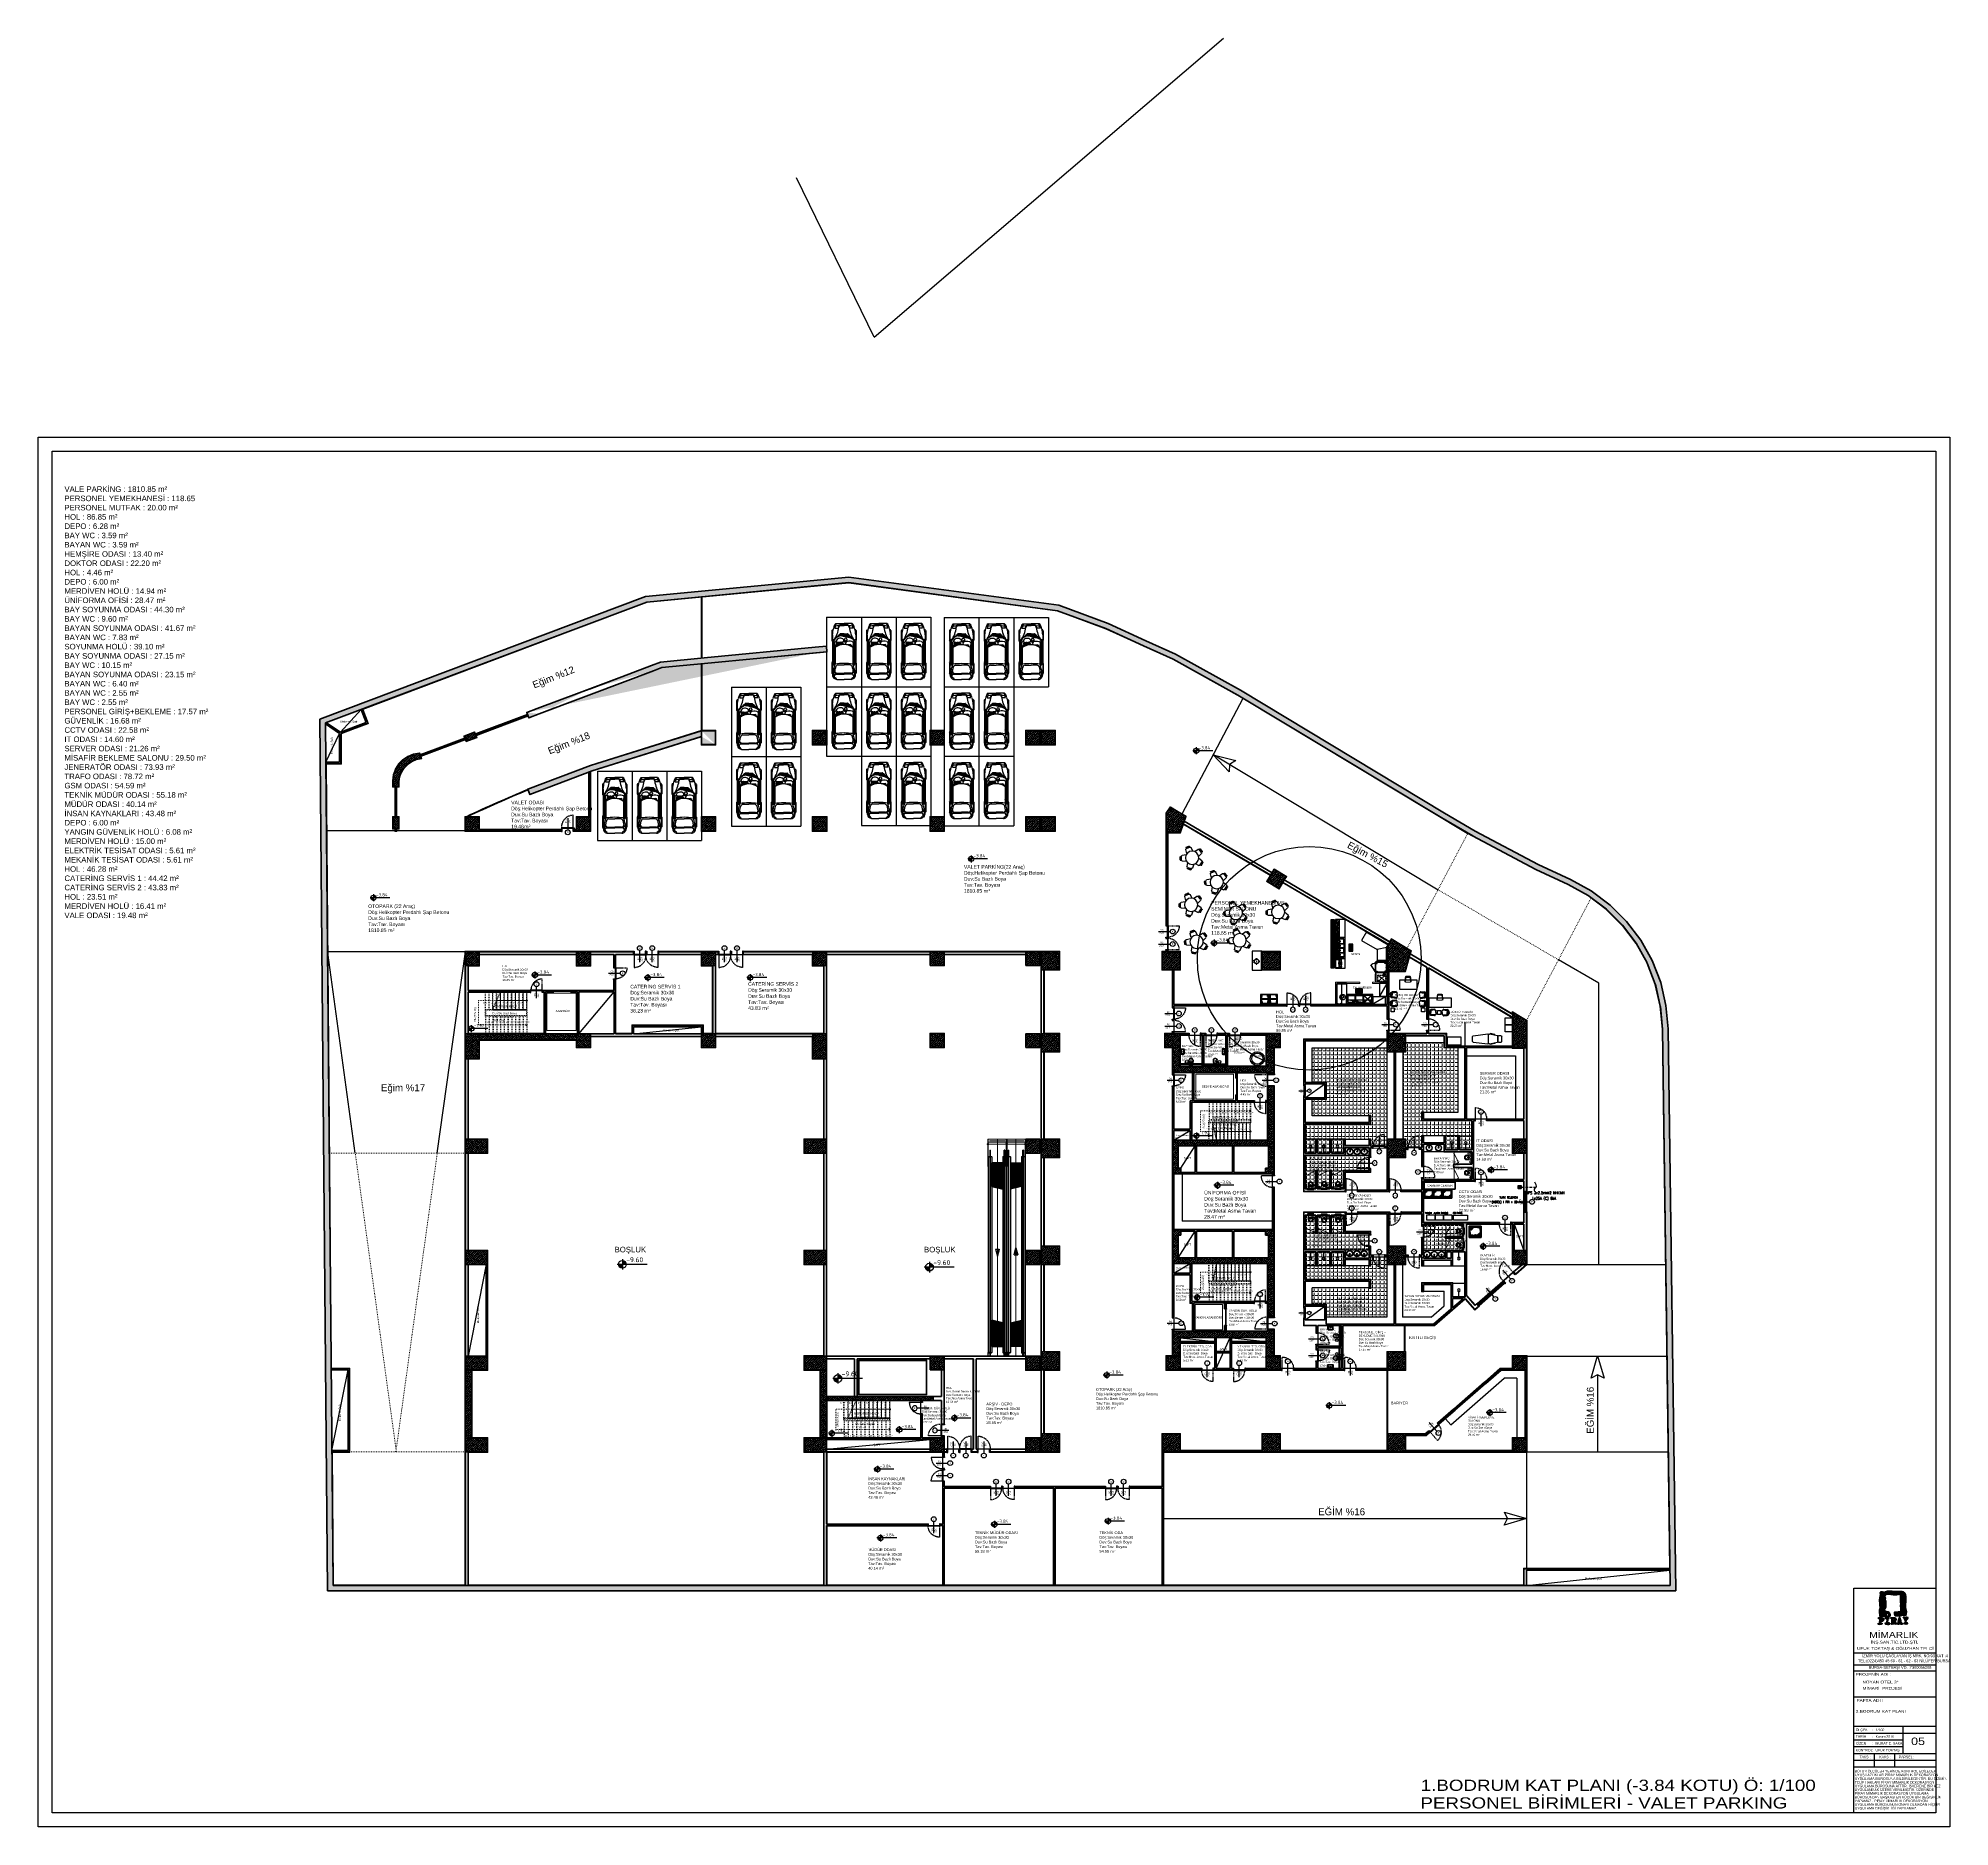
# Model space of a CAD drawing. Header units: millimetres. Extents: x 1443065 to 1517367, y 3763150 to 3779068.
# Drawn here: x 1456820 to 1470576, y 3763150 to 3776021 of the extents above; entities that cross this region are included whole.
import ezdxf
from ezdxf.enums import TextEntityAlignment as Align

# ---------------------------------------------------------------- set-up
doc = ezdxf.new("R2010")
doc.units = ezdxf.units.MM
doc.set_wipeout_variables(frame=1)
for name, pattern in [('ACAD_ISO02W100', [15, 12, -3]), ('ACAD_ISO03W100', [30, 12, -18]), ('DASHDOT2', [0.5, 0.25, -0.125, 0, -0.125]), ('DASHED', [0.75, 0.5, -0.25]), ('HIDDEN', [9.525, 6.35, -3.175]), ('HIDDEN2', [0.1875, 0.125, -0.0625])]:
    doc.linetypes.add(name, pattern=pattern)
for name, color, linetype, lineweight in [('1', 7, 'Continuous', 30), ('2', 3, 'Continuous', 15), ('3', 5, 'Continuous', 15), ('5', 2, 'Continuous', 15), ('7-Mob.Cam', 151, 'Continuous', 0), ('CCTV', 192, 'DASHDOT2', 50), ('dog', 144, 'Continuous', 5), ('DUVAR', 2, 'Continuous', 35), ('E-LineUps', 3, 'HIDDEN', 30), ('E-PanoYazı', 2, 'Continuous', 30), ('E-YazıPano', 2, 'Continuous', 30), ('ELEKTRİK YAZI', 7, 'Continuous', 13), ('MAHAL', 52, 'Continuous', 13), ('MERDIVEN', 4, 'Continuous', 20), ('SIVA', 3, 'Continuous', 9), ('tarama', 254, 'Continuous', 5), ('TASIYICI', 170, 'Continuous', 50), ('TEFRIS', 165, 'Continuous', 15), ('telefon', 3, 'Continuous', 50)]:
    doc.layers.add(name, color=color, linetype=linetype, lineweight=lineweight)
for name, color, linetype in [('1 duvar', 30, 'Continuous'), ('1 tefriş 2', 8, 'Continuous'), ('1 vitrifiye', 141, 'Continuous'), ('1-Tefriş', 51, 'Continuous'), ('CIHAZ', 2, 'Continuous'), ('E-TV', 214, 'Continuous'), ('E-YaziTDT', 142, 'Continuous'), ('HATCH 1', 253, 'Continuous'), ('HIDDEN', 124, 'HIDDEN'), ('m-DOG_', 4, 'Continuous'), ('m-DOG_gor', 8, 'Continuous'), ('m-GOR_02', 1, 'Continuous'), ('m-TAR_', 8, 'Continuous'), ('m-TAR_duvar', 8, 'Continuous'), ('m-TFR_vitrifiye', 1, 'Continuous'), ('m-TRF_', 1, 'Continuous'), ('m-YAZ_kot', 7, 'Continuous'), ('m-YAZ_pafta', 7, 'Continuous'), ('m-YAZ_poz', 7, 'Continuous'), ('MUTFAKEKİPMAN', 1, 'Continuous'), ('SANITARY', 152, 'Continuous'), ('SANITARY 1', 124, 'Continuous'), ('TF', 21, 'Continuous'), ('yazi', 136, 'Continuous')]:
    doc.layers.add(name, color=color, linetype=linetype)
doc.styles.add('ELEKTRIK', font='romans.shx')
doc.styles.add('ElkYazı', font='romanstw.shx', dxfattribs={"height": 25})
doc.styles.add('mono', font='isocpeur.ttf')
doc.styles.add('olculer', font='romans.shx', dxfattribs={"width": 0.8})
doc.styles.add('POZ', font='tahoma.ttf', dxfattribs={"height": 18})
doc.styles.get("Standard").update_dxf_attribs({"font": 'arial.ttf'})
doc.styles.add('style1', font='stylu.ttf', dxfattribs={"width": 0.8, "height": 12})
doc.styles.add('TAKSİM', font='GOTHIC.TTF', dxfattribs={"height": 20})
doc.styles.add('YAZ', font='arial.ttf', dxfattribs={"width": 0.8, "height": 10})
doc.styles.add('YazıBesleme', font='romanstw.shx', dxfattribs={"width": 0.8, "height": 24})
doc.linetypes.add('ZIGZAG', pattern='A,0.00254,-5.08,[131,ltypeshp.shx,S=5.08,R=0,X=-5.08,Y=0],-10.16,[131,ltypeshp.shx,S=5.08,R=180,X=5.08,Y=0],-5.08', length=20.32254)
pattern_1 = [(90, (-13755.824, -45999.14), (-27.94, 2e-15), [20.32, -7.62]), (180, (-13755.824, -45999.14), (-3e-15, -27.94), [20.32, -7.62])]
pattern_2 = [(45, (41376.276, -87954.95), (-8.98025612, 8.98025612), []), (45, (41385.256, -87954.95), (-8.98025612, 8.98025612), [6.35, -3.175])]

# ---------------------------------------------------------------- blocks, each defined once
blk = doc.blocks.new('90lık Kqpı')
at = {"layer": 'm-DOG_', "linetype": 'HIDDEN'}
blk.add_line((-8, -5), (-88, -5), dxfattribs=at)
at = {"layer": 'm-DOG_'}
for p, q in [((-5, -9), (-8, -9)), ((-5, -81), (-8, -81))]:
    blk.add_line(p, q, dxfattribs=at)
for points in [[(8, 0), (8, -5), (-8, -5), (-8, 0)], [(-8, -5), (-8, -85), (-5, -85), (-5, -5)], [(8, -90), (8, -85), (-8, -85), (-8, -90)]]:
    blk.add_lwpolyline(points, close=True, dxfattribs=at)
at = {"layer": 'm-DOG_', "linetype": 'HIDDEN'}
blk.add_arc((-8, -5), 80, 180, 270, dxfattribs=at)
blk = doc.blocks.new('vitra 6107 asma klozet')
for p, q in [((-53, 3), (-52, 3)), ((-53, 2), (-53, 3)), ((-53, 2), (-53, 2)), ((-53, 2), (-53, 2)), ((-53, 2), (-53, 2)), ((-53, 1), (-53, 2)), ((-53, 1), (-53, 1)), ((-53, 1), (-53, 1)), ((-53, 0), (-53, 1)), ((-53, 1), (-53, 1)), ((-53, 0), (-53, 0)), ((-53, 0), (-53, 0)), ((-53, 0), (-53, 0)), ((-53, 0), (-53, 0)), ((-53, 0), (-53, 0)), ((-53, 0), (-53, 0)), ((-52, 6), (-51, 6)), ((-52, 5), (-52, 6)), ((-52, 6), (-52, 6)), ((-52, 6), (-52, 6)), ((-52, 5), (-52, 5)), ((-52, 5), (-52, 5)), ((-52, 5), (-52, 5)), ((-52, 5), (-52, 5)), ((-52, 4), (-52, 5)), ((-52, 4), (-52, 4)), ((-52, 4), (-52, 4)), ((-52, 4), (-52, 4)), ((-52, 3), (-52, 4)), ((-52, 3), (-52, 3)), ((-52, 3), (-52, 3)), ((-51, 8), (-51, 8)), ((-51, 8), (-50, 8)), ((-51, 8), (-51, 8)), ((-51, 7), (-51, 8)), ((-51, 6), (-51, 7)), ((-51, 7), (-51, 7)), ((-51, 7), (-51, 7)), ((-51, 7), (-51, 7)), ((-51, 7), (-51, 7)), ((-50, 10), (-49, 10)), ((-50, 9), (-50, 10)), ((-50, 9), (-50, 9)), ((-50, 9), (-50, 9)), ((-50, 9), (-50, 9)), ((-50, 9), (-50, 9)), ((-50, 8), (-50, 9)), ((-49, 11), (-49, 11)), ((-49, 11), (-49, 11)), ((-49, 11), (-48, 11)), ((-49, 10), (-49, 11)), ((-49, 10), (-49, 10)), ((-49, 10), (-49, 10)), ((-48, 11), (-48, 12)), ((-48, 12), (-48, 12)), ((-48, 12), (-48, 12)), ((-48, 12), (-47, 12)), ((-48, 11), (-48, 11)), ((-47, 13), (-47, 13)), ((-47, 12), (-47, 13)), ((-47, 13), (-47, 13)), ((-47, 13), (-46, 13)), ((-47, 12), (-47, 12)), ((-46, 14), (-46, 14)), ((-46, 14), (-46, 14)), ((-46, 14), (-45, 14)), ((-46, 13), (-46, 14)), ((-46, 13), (-46, 13)), ((-45, 15), (-44, 15)), ((-45, 14), (-45, 15)), ((-45, 15), (-45, 15)), ((-45, 15), (-45, 15)), ((-45, 14), (-45, 14)), ((-44, 15), (-43, 16)), ((-44, 15), (-44, 15)), ((-44, 15), (-44, 15)), ((-44, 15), (-44, 15)), ((-43, 16), (-42, 16)), ((-43, 16), (-43, 16)), ((-43, 16), (-43, 16)), ((-43, 16), (-43, 16)), ((-42, 16), (-42, 17)), ((-42, 17), (-41, 17)), ((-42, 16), (-42, 16)), ((-42, 16), (-42, 16)), ((-41, 17), (-41, 17)), ((-41, 17), (-40, 17)), ((-41, 17), (-41, 17)), ((-41, 17), (-41, 17)), ((-40, 17), (-40, 18)), ((-40, 18), (-39, 18)), ((-40, 17), (-40, 17)), ((-40, 17), (-40, 17)), ((-39, 18), (-39, 18)), ((-39, 18), (-39, 18)), ((-39, 18), (-38, 18)), ((-39, 18), (-39, 18)), ((-37, 18), (-38, 18)), ((-38, 18), (-38, 18)), ((-36, 18), (-37, 18)), ((-34, 19), (-36, 18)), ((-33, 19), (-34, 19)), ((-32, 19), (-33, 19)), ((-30, 19), (-32, 19)), ((-29, 19), (-30, 19)), ((-27, 19), (-29, 19)), ((-29, 1), (-29, -1)), ((-26, 19), (-27, 19)), ((-12, 16), (-27, 17)), ((-25, 19), (-26, 19)), ((-24, 4), (-26, 4)), ((-23, 19), (-25, 19)), ((-24, 19), (-23, 19)), ((-23, 19), (-22, 18)), ((-23, 19), (-23, 19)), ((-23, 19), (-23, 19)), ((-22, 18), (-20, 18)), ((-22, 2), (-22, -2)), ((-20, 18), (-18, 18)), ((-18, 18), (-16, 17)), ((-16, 17), (-15, 17)), ((-15, 17), (-14, 17)), ((-14, 17), (-12, 16)), ((-12, 16), (-11, 16)), ((-12, 16), (-12, 16)), ((-12, 16), (0, 15)), ((-11, 16), (-11, 16)), ((-11, 16), (-11, 15)), ((-11, 15), (-10, 15)), ((-10, 15), (-10, 15)), ((-10, 15), (-10, 14)), ((-10, 14), (-9, 14)), ((-9, 14), (-9, 13)), ((-9, 13), (-9, 12)), ((-9, 13), (-9, 13)), ((-9, 12), (-9, 12)), ((-9, 12), (-9, 12)), ((-9, 12), (-9, 12)), ((-9, 12), (-9, 12)), ((-9, 10), (-9, 10)), ((-9, 10), (-9, 10)), ((-9, 10), (-9, 10)), ((-9, 10), (-9, 10)), ((-9, 10), (-9, 10)), ((-9, 10), (-9, 10)), ((-9, 10), (-9, 10)), ((-9, 10), (-9, 10)), ((-9, 10), (-9, 10)), ((-9, 10), (-9, 10)), ((-9, 10), (-9, 10)), ((-9, 10), (-9, 10)), ((-9, 10), (-9, 10)), ((-9, 10), (-9, 10)), ((-9, 10), (-9, 10)), ((-9, 10), (-9, 10)), ((-9, 10), (-9, 10)), ((-9, -10), (-9, 10)), ((-9, 8), (-9, 8)), ((-9, 8), (-9, 8)), ((-9, 8), (-9, 8)), ((-9, 8), (-9, 8)), ((-9, 8), (-9, 8)), ((-9, 8), (-9, 8)), ((-9, 8), (-9, 8)), ((-9, 8), (-9, 8)), ((-8, 12), (-8, 12)), ((-8, 12), (-8, 12)), ((-8, 12), (-8, 12)), ((-8, 12), (-8, 12)), ((-8, 12), (-8, 12)), ((-8, 12), (-8, 12)), ((-8, 12), (-8, 11)), ((-8, 12), (-8, 12)), ((-8, 12), (-8, 12)), ((-9, 12), (-9, 12)), ((-8, 12), (-8, 11)), ((-8, 12), (-8, 12)), ((-8, 12), (-8, 12)), ((-9, 12), (-8, 12)), ((-8, 12), (-8, 12)), ((-8, 11), (-8, 11)), ((-8, 11), (-8, 10)), ((-8, 11), (-8, 11)), ((-8, 10), (-8, 11)), ((-8, 11), (-8, 11)), ((-8, 11), (-8, 11)), ((-8, 11), (-8, 11)), ((-8, 10), (-8, 10)), ((-8, 10), (-9, 10)), ((-8, 10), (-8, 10)), ((-8, 10), (-8, 10)), ((-8, 10), (-8, 10)), ((-8, 10), (-8, 10)), ((-8, 10), (-8, 10)), ((-8, 10), (-8, 10)), ((-8, 10), (-8, 10)), ((-8, 10), (-8, 10)), ((-8, 10), (-8, 10)), ((-8, 10), (-8, 10)), ((-8, 10), (-8, 10)), ((-8, 10), (-8, 10)), ((-8, 10), (-9, 10)), ((-8, 10), (-8, 10)), ((-8, 10), (-8, 10)), ((-8, 10), (-8, 10)), ((-8, 9), (-8, 8)), ((-8, 8), (-8, 8)), ((-8, 8), (-8, 8)), ((-8, 8), (-9, 8)), ((-8, 8), (-8, 8)), ((-8, 8), (-8, 8)), ((-8, 8), (-8, 8)), ((-8, 8), (-8, 8)), ((-8, 8), (-8, 8)), ((-8, 8), (-8, 8)), ((-8, 8), (-8, 8)), ((-8, 8), (-8, 8)), ((-8, 8), (-8, 8)), ((-8, 8), (-8, 8)), ((-8, 8), (-8, 8)), ((-8, 8), (-8, 8)), ((0, 15), (0, 0)), ((0, -15), (0, 0)), ((-53, 0), (-53, 0)), ((-53, -1), (-53, 0)), ((-53, 0), (-53, 0)), ((-53, -1), (-53, -1)), ((-53, -2), (-53, -1)), ((-53, -1), (-53, -1)), ((-53, -1), (-53, -1)), ((-53, -3), (-53, -2)), ((-53, -2), (-53, -2)), ((-53, -2), (-53, -2)), ((-53, -2), (-53, -2)), ((-53, -2), (-53, -2)), ((-52, -3), (-53, -3)), ((-52, -4), (-52, -3)), ((-52, -3), (-52, -3)), ((-52, -3), (-52, -3)), ((-52, -4), (-52, -4)), ((-52, -4), (-52, -4)), ((-52, -4), (-52, -4)), ((-52, -5), (-52, -4)), ((-52, -6), (-52, -5)), ((-52, -5), (-52, -5)), ((-52, -5), (-52, -5)), ((-52, -5), (-52, -5)), ((-52, -5), (-52, -5)), ((-51, -6), (-52, -6)), ((-52, -6), (-52, -6)), ((-52, -6), (-52, -6)), ((-51, -7), (-51, -6)), ((-51, -7), (-51, -7)), ((-51, -7), (-51, -7)), ((-51, -8), (-51, -7)), ((-51, -7), (-51, -7)), ((-51, -7), (-51, -7)), ((-50, -8), (-51, -8)), ((-51, -8), (-51, -8)), ((-50, -9), (-50, -8)), ((-50, -8), (-50, -8)), ((-50, -9), (-50, -9)), ((-50, -9), (-50, -9)), ((-50, -10), (-50, -9)), ((-50, -9), (-50, -9)), ((-49, -10), (-50, -10)), ((-49, -10), (-49, -10)), ((-49, -10), (-49, -10)), ((-49, -11), (-49, -10)), ((-49, -11), (-49, -11)), ((-48, -11), (-49, -11)), ((-49, -11), (-49, -11)), ((-48, -11), (-48, -11)), ((-48, -12), (-48, -11)), ((-47, -12), (-48, -12)), ((-48, -12), (-48, -12)), ((-48, -12), (-48, -12)), ((-47, -13), (-47, -12)), ((-47, -12), (-47, -12)), ((-47, -13), (-47, -13)), ((-47, -13), (-47, -13)), ((-46, -13), (-47, -13)), ((-47, -13), (-47, -13)), ((-46, -14), (-46, -13)), ((-46, -14), (-46, -14)), ((-45, -14), (-46, -14)), ((-46, -14), (-46, -14)), ((-45, -14), (-45, -14)), ((-45, -15), (-45, -14)), ((-45, -14), (-45, -14)), ((-44, -15), (-45, -15)), ((-45, -15), (-45, -15)), ((-43, -16), (-44, -15)), ((-44, -15), (-44, -15)), ((-44, -15), (-44, -15)), ((-44, -15), (-44, -15)), ((-43, -16), (-43, -16)), ((-43, -16), (-43, -16)), ((-43, -16), (-43, -16)), ((-42, -16), (-43, -16)), ((-42, -17), (-42, -16)), ((-42, -16), (-42, -16)), ((-42, -16), (-42, -16)), ((-41, -17), (-42, -17)), ((-41, -17), (-41, -17)), ((-41, -17), (-41, -17)), ((-41, -17), (-41, -17)), ((-40, -17), (-41, -17)), ((-40, -17), (-40, -17)), ((-39, -18), (-40, -17)), ((-40, -17), (-40, -17)), ((-40, -17), (-40, -17)), ((-38, -18), (-39, -18)), ((-39, -18), (-39, -18)), ((-39, -18), (-39, -18)), ((-39, -18), (-39, -18)), ((-38, -18), (-36, -18)), ((-38, -18), (-38, -18)), ((-36, -18), (-35, -19)), ((-35, -19), (-33, -19)), ((-33, -19), (-32, -19)), ((-32, -19), (-30, -19)), ((-30, -19), (-29, -19)), ((-29, -19), (-28, -19)), ((-28, -19), (-26, -19)), ((-12, -16), (-27, -17)), ((-24, -4), (-26, -4)), ((-26, -19), (-25, -19)), ((-25, -19), (-23, -19)), ((-23, -19), (-22, -18)), ((-23, -19), (-23, -19)), ((-23, -19), (-23, -19)), ((-23, -19), (-23, -19)), ((-22, -18), (-20, -18)), ((-20, -18), (-18, -18)), ((-18, -18), (-16, -17)), ((-16, -17), (-15, -17)), ((-15, -17), (-14, -17)), ((-14, -17), (-12, -16)), ((-12, -16), (0, -15)), ((-12, -16), (-12, -16)), ((-12, -16), (-11, -16)), ((-11, -16), (-11, -15)), ((-11, -15), (-10, -15)), ((-11, -16), (-11, -16)), ((-10, -15), (-10, -14)), ((-10, -14), (-9, -14)), ((-10, -15), (-10, -15)), ((-9, -8), (-9, -8)), ((-9, -8), (-9, -8)), ((-9, -8), (-9, -8)), ((-9, -8), (-9, -8)), ((-9, -8), (-9, -8)), ((-9, -8), (-9, -8)), ((-9, -8), (-9, -8)), ((-9, -9), (-9, -9)), ((-9, -10), (-9, -10)), ((-9, -10), (-9, -10)), ((-9, -10), (-9, -10)), ((-9, -10), (-9, -10)), ((-9, -10), (-9, -10)), ((-9, -10), (-9, -10)), ((-9, -10), (-9, -10)), ((-9, -10), (-9, -10)), ((-9, -10), (-9, -10)), ((-9, -10), (-9, -10)), ((-9, -10), (-9, -10)), ((-9, -10), (-9, -10)), ((-9, -10), (-9, -10)), ((-9, -10), (-9, -10)), ((-9, -10), (-9, -10)), ((-9, -12), (-8, -12)), ((-9, -13), (-9, -12)), ((-9, -12), (-9, -12)), ((-9, -14), (-9, -13)), ((-9, -13), (-9, -13)), ((-8, -8), (-8, -8)), ((-8, -8), (-8, -8)), ((-8, -8), (-8, -8)), ((-8, -8), (-8, -9)), ((-8, -8), (-8, -8)), ((-8, -8), (-8, -8)), ((-8, -8), (-8, -8)), ((-8, -8), (-8, -8)), ((-8, -8), (-8, -8)), ((-8, -8), (-8, -8)), ((-8, -8), (-8, -8)), ((-8, -8), (-8, -8)), ((-8, -8), (-8, -8)), ((-8, -8), (-8, -8)), ((-9, -8), (-8, -8)), ((-8, -8), (-8, -8)), ((-8, -8), (-8, -8)), ((-8, -9), (-9, -9)), ((-8, -9), (-8, -9)), ((-8, -10), (-8, -10)), ((-8, -10), (-8, -10)), ((-8, -10), (-8, -10)), ((-8, -10), (-8, -10)), ((-8, -10), (-8, -10)), ((-8, -10), (-8, -10)), ((-8, -10), (-8, -10)), ((-8, -10), (-8, -10)), ((-8, -10), (-8, -10)), ((-8, -10), (-8, -11)), ((-8, -10), (-8, -10)), ((-8, -10), (-8, -11)), ((-8, -10), (-8, -10)), ((-9, -10), (-8, -10)), ((-8, -10), (-8, -10)), ((-8, -10), (-8, -10)), ((-8, -10), (-8, -10)), ((-8, -11), (-8, -11)), ((-8, -11), (-8, -11)), ((-8, -12), (-8, -11)), ((-8, -11), (-8, -11)), ((-8, -11), (-8, -12)), ((-8, -11), (-8, -11)), ((-8, -11), (-8, -11)), ((-8, -11), (-8, -11)), ((-8, -12), (-8, -12)), ((-8, -12), (-8, -12)), ((-8, -12), (-8, -12)), ((-8, -12), (-8, -12)), ((-8, -12), (-8, -12))]:
    blk.add_line(p, q)
for centre, radius, start, end in [((-37, 0), 15, 126.0666, 180), ((-37, 0), 15, 180, 233.9334), ((-30, -8), 25.7, 84.0221, 127.7815), ((-26, 1), 3, 90, 180), ((-24, 2), 2, 0, 90), ((-8, 9), 0.15, 0, 90), ((-30, 8), 25.7, 232.2185, 275.9779), ((-26, -1), 3, 180, 270), ((-24, -2), 2, 270, 0), ((-8, -9), 0.15, 270, 0)]:
    blk.add_arc(centre, radius, start, end)
blk = doc.blocks.new('Lavabo Personel')
at = {"layer": 'm-GOR_02', "linetype": 'Continuous'}
for p, q in [((-7, 0), (-20, 0)), ((-20, 0), (-20, -21)), ((7, 0), (-7, 0)), ((20, 0), (7, 0)), ((20, -21), (20, 0)), ((-20, -21), (-19, -23)), ((-19, -23), (-18, -24)), ((-18, -24), (-16, -25)), ((-16, -25), (16, -25)), ((16, -25), (18, -24)), ((18, -24), (19, -23)), ((19, -23), (20, -21))]:
    blk.add_line(p, q, dxfattribs=at)
for points in [[(-16, -23), (16, -23), (17, -23), (18, -22), (18, -21), (18, -5), (18, -3), (17, -2), (15, -2), (5, -2), (-5, -2), (-15, -2), (-17, -2), (-18, -3), (-18, -5), (-18, -21), (-18, -22), (-17, -23)], [(17, -5), (17, -4), (16, -3), (15, -3), (9, -3), (-9, -3), (-15, -3), (-16, -3), (-17, -4), (-17, -5), (-17, -21), (-17, -21), (-16, -22), (-16, -22), (16, -22), (16, -22), (17, -21), (17, -21)]]:
    blk.add_lwpolyline(points, close=True, dxfattribs=at)
for points in [[(-2, -3), (-5, -4), (-8, -4), (-10, -5), (-11, -7), (-13, -8), (-14, -9), (-15, -11), (-16, -12), (-16, -13), (-17, -15), (-17, -16), (-17, -17), (-17, -18), (-17, -19), (-17, -19), (-17, -19)], [(-17, -10), (-17, -10), (-17, -10), (-17, -10)], [(-16, -10), (-16, -10), (-16, -10), (-17, -10)], [(-13, -8), (-14, -8), (-16, -10)], [(-12, -7), (-13, -7), (-10, -4)], [(-10, -3), (-10, -3), (-10, -3), (-10, -3)], [(-10, -4), (-10, -4), (-10, -4), (-10, -3)], [(0, -4), (-2, -4), (-3, -5), (-3, -7)], [(-3, -7), (-3, -9), (-2, -10), (0, -10)], [(2, -3), (0, -3), (0, -3), (-2, -3)], [(0, -5), (-1, -5), (-2, -6), (-2, -7)], [(-2, -7), (-2, -8), (-1, -9), (0, -9)], [(0, -3), (0, -11)], [(3, -7), (3, -5), (2, -4), (0, -4)], [(2, -7), (2, -6), (1, -5), (0, -5)], [(0, -10), (2, -10), (3, -9), (3, -7)], [(0, -9), (1, -9), (2, -8), (2, -7)], [(17, -19), (17, -19), (17, -19), (17, -18), (17, -17), (17, -16), (17, -15), (16, -13), (16, -12), (15, -11), (14, -9), (13, -8), (11, -7), (10, -5), (8, -4), (5, -4), (2, -3)], [(15, -4), (14, -4), (14, -4), (13, -5)], [(13, -5), (14, -6), (14, -6), (15, -7)], [(16, -5), (16, -4), (16, -4), (15, -4)], [(15, -7), (16, -6), (16, -6), (16, -5)]]:
    blk.add_lwpolyline(points, dxfattribs=at)
blk = doc.blocks.new('SEDAN')
at = {"layer": 'm-TRF_'}
for p, q in [((0, 125), (500, 125)), ((0, -125), (0, 125)), ((46, 59), (46, 0)), ((52, 27), (49, 24)), ((49, 24), (49, 0)), ((49, -24), (49, 0)), ((52, 27), (52, 0)), ((52, -27), (52, 0)), ((57, 31), (54, 28)), ((54, 28), (54, 0)), ((54, -28), (54, 0)), ((57, 31), (57, 0)), ((57, -31), (57, 0)), ((58, 38), (58, 36)), ((59, 33), (59, 0)), ((59, -33), (59, 0)), ((78, 66), (78, 43)), ((90, 84), (90, 79)), ((90, 84), (90, 80)), ((96, 88), (165, 88)), ((119, 0), (119, 26)), ((126, 25), (119, 25)), ((126, 23), (119, 23)), ((126, 20), (119, 20)), ((126, 18), (119, 18)), ((126, 15), (119, 15)), ((126, 13), (119, 13)), ((126, 10), (119, 10)), ((126, 7), (119, 7)), ((126, 5), (119, 5)), ((126, 2), (119, 2)), ((126, 28), (120, 28)), ((127, 30), (122, 30)), ((128, 33), (125, 33)), ((126, 0), (126, 26)), ((127, 84), (406, 84)), ((129, 36), (127, 36)), ((130, 38), (129, 38)), ((130, 26), (130, 0)), ((130, 8), (133, 16)), ((130, -26), (130, 0)), ((131, 42), (131, 42)), ((131, 41), (131, 41)), ((132, -16), (146, 38)), ((132, 6), (136, 14)), ((132, -12), (132, 6)), ((133, -16), (147, 38)), ((134, 15), (157, 66)), ((135, 15), (158, 66)), ((158, 21), (167, 21)), ((158, 3), (170, 3)), ((188, 75), (251, 75)), ((197, 20), (197, 45)), ((202, 72), (251, 72)), ((210, 53), (203, 53)), ((217, 65), (257, 65)), ((217, 63), (334, 63)), ((234, 79), (247, 79)), ((234, 76), (234, 79)), ((234, 78), (247, 78)), ((234, 77), (247, 77)), ((234, 76), (234, 77)), ((248, 76), (234, 76)), ((248, 76), (234, 76)), ((253, 75), (334, 75)), ((254, 72), (313, 72)), ((263, 65), (310, 65)), ((308, 79), (321, 79)), ((308, 76), (308, 79)), ((308, 78), (321, 78)), ((308, 76), (308, 77)), ((308, 77), (321, 77)), ((323, 76), (308, 76)), ((323, 76), (308, 76)), ((315, 75), (315, 65)), ((317, 75), (317, 66)), ((331, 88), (401, 88)), ((343, 43), (343, 0)), ((343, -43), (343, 0)), ((382, 76), (430, 76)), ((403, 48), (403, 0)), ((403, -48), (403, 0)), ((406, 0), (406, 56)), ((406, 0), (406, -56)), ((409, 60), (409, 0)), ((409, -60), (409, 0)), ((448, 52), (448, 0)), ((500, -125), (500, 125)), ((0, -125), (500, -125)), ((46, -59), (46, 0)), ((52, -27), (49, -24)), ((57, -31), (54, -28)), ((58, -38), (58, -36)), ((78, -66), (78, -43)), ((90, -84), (90, -79)), ((96, -88), (165, -88)), ((126, 0), (119, 0)), ((119, 0), (119, -26)), ((126, -2), (119, -2)), ((126, -5), (119, -5)), ((126, -7), (119, -7)), ((126, -10), (119, -10)), ((126, -13), (119, -13)), ((126, -15), (119, -15)), ((126, -18), (119, -18)), ((126, -20), (119, -20)), ((126, -23), (119, -23)), ((126, -25), (119, -25)), ((126, -28), (120, -28)), ((127, -30), (122, -30)), ((128, -33), (125, -33)), ((126, 0), (126, -26)), ((129, -36), (127, -36)), ((127, -84), (406, -84)), ((130, -38), (129, -38)), ((130, -24), (132, -15)), ((131, -41), (131, -41)), ((131, -42), (131, -42)), ((132, -25), (134, -16)), ((161, -4), (174, -4)), ((170, -58), (174, -58)), ((183, -50), (177, -50)), ((180, -39), (179, -40)), ((180, -25), (180, -25)), ((182, -25), (180, -25)), ((182, -39), (180, -39)), ((181, -31), (181, -31)), ((182, -48), (183, -47)), ((185, -53), (182, -48)), ((185, -22), (185, -32)), ((185, -43), (185, -32)), ((187, -16), (187, -32)), ((191, -24), (187, -21)), ((187, -49), (187, -32)), ((191, -41), (187, -43)), ((187, -44), (188, -47)), ((191, -45), (187, -44)), ((188, -22), (190, -19)), ((188, -43), (189, -45)), ((188, -45), (188, -43)), ((188, -50), (188, -47)), ((188, -47), (192, -50)), ((188, -75), (251, -75)), ((191, -20), (190, -19)), ((190, -23), (191, -20)), ((190, -42), (191, -45)), ((191, -24), (192, -22)), ((191, -24), (191, -32)), ((191, -41), (191, -32)), ((191, -41), (191, -42)), ((196, -48), (191, -45)), ((195, -16), (192, -18)), ((195, -53), (192, -55)), ((196, -19), (193, -20)), ((193, -20), (193, -20)), ((194, -24), (196, -20)), ((194, -26), (194, -24)), ((197, -24), (194, -26)), ((199, -31), (194, -31)), ((200, -36), (194, -36)), ((197, -16), (195, -16)), ((204, -54), (195, -53)), ((196, -20), (196, -19)), ((206, -45), (196, -48)), ((198, -23), (197, -24)), ((197, -31), (197, -36)), ((200, -31), (199, -31)), ((201, -36), (200, -36)), ((202, -72), (251, -72)), ((211, -55), (204, -54)), ((217, -63), (334, -63)), ((217, -65), (257, -65)), ((234, -76), (234, -77)), ((248, -76), (234, -76)), ((248, -76), (234, -76)), ((234, -76), (234, -79)), ((234, -77), (247, -77)), ((234, -78), (247, -78)), ((234, -79), (247, -79)), ((253, -75), (334, -75)), ((254, -72), (313, -72)), ((263, -65), (310, -65)), ((308, -76), (308, -79)), ((308, -76), (308, -77)), ((323, -76), (308, -76)), ((323, -76), (308, -76)), ((308, -77), (321, -77)), ((308, -78), (321, -78)), ((308, -79), (321, -79)), ((315, -75), (315, -65)), ((317, -75), (317, -66)), ((331, -88), (401, -88)), ((382, -76), (430, -76)), ((448, -52), (448, 0))]:
    blk.add_line(p, q, dxfattribs=at)
for points in [[(189, -29), (188, -29), (188, -36), (189, -35)], [(190, -32), (189, -31), (189, -34), (190, -33)]]:
    blk.add_lwpolyline(points, close=True, dxfattribs=at)
for centre, radius, start, end in [((31, 78), 29.7, 299.0023, 344.3224), ((62, 50), 18.8, 106.9559, 150.1866), ((112, -48), 128, 104.3692, 115.8702), ((-168, 76), 230, 350.5811, 356.2621), ((99, -49), 94.4, 102.7658, 115.3493), ((82, -8), 46.7, 101.5086, 118.9828), ((93, -8), 76.4, 101.6482, 114.8853), ((44, 260), 224, 277.2418, 302.7727), ((141, -136), 221, 93.6757, 105.7682), ((98, 79), 8.45, 100.6418, 151.4579), ((35, 111), 119, 315.1233, 324.1698), ((190, 7), 73.6, 164.0634, 165.4519), ((193, 10), 69.3, 153.259, 167.3686), ((201, 7), 73.6, 118.1849, 165.4519), ((130, 6), 1.98, 270, 90), ((210, 8), 78.4, 132.5801, 177.594), ((130, 6), 10.3, 55.6307, 68.9881), ((130, -26), 66.1, 74.4595, 75.5), ((130, 6), 66.1, 64.6197, 65.6601), ((168, 78), 6.73, 99.0681, 205.7629), ((197, -36), 116, 93.6568, 107.4303), ((244, 337), 275, 252.5252, 257.4235), ((164, 80), 8.47, 34.1675, 76.8282), ((244, 335), 274, 253.5854, 264.1559), ((243, 33), 76.6, 189.2422, 194.9753), ((161, 7), 10, 343.1602, 36.3636), ((253, -21), 87, 163.1602, 164.5177), ((179, 74), 5.76, 130.5674, 205.1172), ((247, 40), 73.8, 167.1477, 200.7255), ((237, -30), 69.1, 151.6644, 157.7677), ((202, 44), 30.1, 127.9356, 154.4289), ((199, 39), 30.2, 222.1163, 264.7944), ((163, 10), 15.3, 331.2571, 14.1779), ((174, 80), 15.1, 313.4929, 0.9167), ((202, 68), 17.4, 136.2387, 176.851), ((244, 335), 273, 257.464, 264.6585), ((235, 290), 226, 257.2963, 265.4961), ((205, 6), 65.7, 92.742, 106.531), ((296, 2), 99.7, 143.0945, 181.374), ((296, -2), 99.7, 178.626, 216.9055), ((297, 2), 100, 142.1071, 181.084), ((210, 43), 12.8, 123.6648, 169.4973), ((297, -2), 100, 178.916, 217.8929), ((250, 77), 2.54, 149.669, 230.6006), ((265, 76), 14.5, 187.0359, 233.9614), ((265, 76), 13.2, 143.3605, 264.1001), ((265, 76), 11.9, 188.5851, 260.2168), ((300, 165), 103, 275.3773, 297.1279), ((300, 165), 101, 275.9978, 278.8862), ((-308, -16), 623, 7.2756, 7.2765), ((309, -20), 91.6, 86.064, 87.7813), ((347, 122), 48.3, 232.1648, 269.2142), ((300, 165), 101, 279.631, 294.3481), ((309, -20), 91.6, 75.943, 85.2489), ((324, 78), 3.25, 175.4303, 246.5959), ((332, 80), 8.47, 103.1718, 145.8325), ((765, 0), 432, 171.5213, 188.4787), ((347, 122), 49.6, 254.4775, 263.4209), ((334, 83), 20, 270, 292.1325), ((418, -122), 202, 101.6962, 112.1325), ((368, 37), 25.1, 108.8953, 167.3024), ((420, -154), 223, 99.4018, 105.7808), ((382, 58), 18.6, 71.9881, 108.0119), ((386, 52), 15, 46.5736, 99.4018), ((383, 56), 20, 46.5867, 73.8425), ((371, 44), 36.2, 18.4789, 46.5867), ((383, 48), 20, 0, 46.5736), ((399, 80), 8.47, 34.1675, 76.8282), ((407, 33), 51.4, 52.1515, 91.4805), ((422, 57), 12.3, 91.4721, 167.515), ((418, -132), 202, 85.9038, 88.9606), ((464, 83), 35.2, 186.5904, 243.5987), ((405, 45), 43.4, 8.6008, 40.4234), ((31, -78), 29.7, 15.6776, 60.9977), ((62, -50), 18.8, 209.8134, 253.0441), ((112, 48), 128, 244.1298, 255.6308), ((99, 49), 94.4, 244.6507, 257.2342), ((-168, -76), 230, 3.7379, 9.4189), ((82, 8), 46.7, 241.0172, 258.4914), ((93, 8), 76.4, 245.1147, 258.3518), ((44, -260), 224, 57.2273, 82.7582), ((141, 136), 221, 254.2318, 266.3243), ((98, -79), 8.45, 208.5421, 259.3582), ((190, -7), 73.6, 194.5481, 195.9366), ((35, -111), 119, 35.8302, 44.8767), ((193, -10), 69.3, 192.6314, 206.741), ((130, -26), 1.98, 285.3173, 90), ((201, -7), 73.6, 194.5481, 241.8151), ((210, -8), 78.4, 182.406, 185.1975), ((130, -26), 10.3, 65.4705, 78.8279), ((210, -8), 78.4, 189.4788, 227.4199), ((188, -27), 36.9, 162.7379, 212.5), ((189, -31), 39.1, 135.8505, 157.9252), ((186, -24), 37.1, 217.1256, 244.5196), ((168, -78), 6.73, 154.2371, 260.9319), ((244, -337), 275, 102.5765, 107.4748), ((197, 36), 116, 252.5697, 266.3432), ((164, -80), 8.47, 283.1718, 325.8325), ((244, -335), 274, 95.8441, 106.4146), ((179, -74), 5.76, 154.8828, 229.4326), ((113, -31), 67.1, 336.0838, 23.9162), ((201, -45), 28.3, 204.0912, 233.5795), ((199, -34), 30.2, 95.6085, 135.0975), ((211, -105), 89.1, 109.0388, 111.1419), ((244, -335), 273, 95.3415, 102.536), ((202, -68), 17.4, 183.149, 223.7613), ((174, -80), 15.1, 359.0833, 46.5071), ((190, -48), 7.26, 225.4789, 283.3419), ((235, -290), 226, 94.5039, 102.7037), ((211, -105), 89.1, 103.9663, 105.9246), ((205, -6), 65.7, 253.469, 267.258), ((183, -20), 7.4, 8.9613, 41.1859), ((183, -45), 7.4, 318.8141, 338.0899), ((185, -46), 7.28, 289.7372, 332.7587), ((250, -77), 2.54, 129.3994, 210.331), ((265, -76), 14.5, 126.0386, 172.9641), ((265, -76), 13.2, 95.8999, 216.6395), ((265, -76), 11.9, 99.7832, 171.4149), ((300, -165), 103, 62.8721, 84.6227), ((-308, 16), 623, 352.7235, 352.7244), ((300, -165), 101, 81.1138, 84.0022), ((309, 20), 91.6, 272.2187, 273.936), ((300, -165), 101, 65.6519, 80.369), ((309, 20), 91.6, 274.7511, 284.057), ((347, -122), 48.3, 90.7858, 127.8352), ((324, -78), 3.25, 113.4041, 184.5697), ((332, -80), 8.47, 214.1675, 256.8282), ((334, -83), 20, 67.8675, 90), ((347, -122), 49.6, 96.5791, 105.5225), ((418, 122), 202, 247.8675, 258.3038), ((368, -37), 25.1, 192.6976, 251.1047), ((420, 154), 223, 254.2192, 260.5982), ((382, -58), 18.6, 251.9881, 288.0119), ((386, -52), 15, 260.5982, 313.4264), ((383, -56), 20, 286.1575, 313.4133), ((383, -48), 20, 313.4264, 0), ((371, -44), 36.2, 313.4133, 341.5211), ((399, -80), 8.47, 283.1718, 325.8325), ((407, -33), 51.4, 268.5195, 307.8485), ((422, -57), 12.3, 192.485, 268.5279), ((418, 132), 202, 271.0394, 274.0962), ((464, -83), 35.2, 116.4013, 173.4096), ((405, -45), 43.4, 319.5766, 351.3992)]:
    blk.add_arc(centre, radius, start, end, dxfattribs=at)
for centre, major_axis, ratio, start_param, end_param in [((158, 12), (0, -9.15), 0.750397, 3.141593, 6.283185), ((188, -32), (0, 20.7), 0.319397, 5.149182, 9.424778), ((188, -30), (0, 19.5), 0.211833, 1.672224, 3.556104), ((189, -32), (0.1, 17.5), 0.206098, 3.901916, 6.205959), ((189, -32), (0.1, 17.5), 0.206098, 3.267584, 3.589748), ((188, -32), (0, 20.7), 0.319397, 3.52151, 3.749648), ((188, -32), (0, 19), 0.164451, 4.236412, 5.188366), ((188, -32), (0, 20.7), 0.319397, 3.994015, 5.044472)]:
    blk.add_ellipse(centre, major_axis=major_axis, ratio=ratio, start_param=start_param, end_param=end_param, dxfattribs=at)
at = {"layer": 'm-TRF_', "extrusion": (0, 0, -1)}
blk.add_ellipse((188, -34), major_axis=(0, -19.5), ratio=0.211833, start_param=1.672224, end_param=3.250738, dxfattribs=at)
blk = doc.blocks.new('90lık')
at = {"layer": 'm-DOG_'}
for p, q in [((-81, 10), (-81, 13)), ((-9, 10), (-9, 13))]:
    blk.add_line(p, q, dxfattribs=at)
at = {"layer": 'm-DOG_', "linetype": 'HIDDEN'}
blk.add_line((-5, 13), (-5, 103), dxfattribs=at)
at = {"layer": 'm-DOG_'}
for points in [[(-90, -13), (-85, -13), (-85, 13), (-90, 13)], [(-5, 13), (-85, 13), (-85, 10), (-5, 10)], [(0, -13), (-5, -13), (-5, 13), (0, 13)]]:
    blk.add_lwpolyline(points, close=True, dxfattribs=at)
at = {"layer": 'm-DOG_', "linetype": 'HIDDEN'}
blk.add_arc((-3, 16), 87.4, 91.5314, 181.7408, dxfattribs=at)
blk = doc.blocks.new('Perde Kapı')
at = {"layer": 'm-DOG_', "linetype": 'HIDDEN'}
blk.add_line((5, 26), (5, 116), dxfattribs=at)
at = {"layer": 'm-DOG_'}
for p, q in [((9, 23), (9, 26)), ((81, 23), (81, 26))]:
    blk.add_line(p, q, dxfattribs=at)
for points in [[(0, -25), (5, -25), (5, 26), (0, 26)], [(5, 26), (85, 26), (85, 23), (5, 23)], [(90, -25), (85, -25), (85, 26), (90, 26)]]:
    blk.add_lwpolyline(points, close=True, dxfattribs=at)
at = {"layer": 'm-DOG_', "linetype": 'HIDDEN'}
blk.add_arc((3, 29), 87.4, 358.2588, 88.4682, dxfattribs=at)
blk = doc.blocks.new('m-penpoz')
blk.add_line((0, -1.63), (0, 0))
blk.add_circle((0, 0.33), 0.332)
blk.add_attdef('POZNO', text='', height=0.18).set_placement((0, 0.33), align=Align.MIDDLE)
blk.add_attdef('WIDTH', text='', height=0.18, rotation=90).set_placement((0, -1.63), align=Align.BOTTOM_LEFT)
blk.add_attdef('HEIGHT', text='', height=0.18, rotation=90).set_placement((0.07, -1.63), align=Align.TOP_LEFT)
blk = doc.blocks.new('m-plankot')
h = blk.add_hatch(color=256)
h.paths.add_polyline_path([(0, 0.144), (0, 0), (0.144, 0, 0.414214)])
h.paths.add_polyline_path([(0, -0.144), (0, 0), (-0.144, 0, 0.414214)])
for p, q in [((0.914, 0), (-0.192, 0)), ((0, 0.192), (0, -0.192))]:
    blk.add_line(p, q)
blk.add_circle((0, 0), 0.144)
blk.add_attdef('INCEKOT', (0.187, 0.1), '', height=0.18)
blk.add_attdef('KABAKOT', text='', height=0.18).set_placement((0.187, -0.1), align=Align.TOP_LEFT)
blk = doc.blocks.new('Ym-d5')
for p, q in [((-60, 40), (-68, 25)), ((-56, 38), (-64, 23)), ((-52, 39), (-62, 19)), ((-40, -2), (-60, 12)), ((-22, 33), (-45, 42)), ((-14, 38), (-8, 61)), ((-1, 65), (21, 61)), ((2, 67), (19, 65)), ((3, 72), (20, 70)), ((25, 31), (26, 56)), ((31, 25), (56, 26)), ((61, 21), (65, -1)), ((65, 19), (67, 2)), ((70, 20), (72, 3)), ((-57, -45), (-45, -57)), ((-39, -11), (-54, -30)), ((-53, -37), (-37, -53)), ((-53, -41), (-41, -53)), ((-11, -39), (-30, -54)), ((-2, -40), (12, -60)), ((39, -52), (19, -62)), ((38, -56), (23, -64)), ((40, -60), (25, -68)), ((33, -22), (42, -45)), ((38, -14), (61, -8))]:
    blk.add_line(p, q)
blk.add_circle((0, 0), 40)
for centre, radius, start, end in [((-65, 23), 3, 153, 232.4195), ((-66, 24), 3, 253.5805, 333), ((-57, 16), 6, 153, 232.4195), ((-57, 39), 3, 73.5805, 153), ((-58, 40), 3, 333, 52.4195), ((-47, 36), 6, 73.5805, 153), ((-2, 59), 6, 81, 160.4195), ((2, 69), 3, 81, 160.4195), ((2, 70), 3, 181.5805, 261), ((20, 68), 3, 261, 340.4195), ((19, 67), 3, 1.5805, 81), ((20, 55), 6, 1.5805, 81), ((55, 20), 6, 9, 88.4195), ((68, 20), 3, 109.5805, 189), ((67, 19), 3, 9, 88.4195), ((70, 2), 3, 189, 268.4195), ((69, 2), 3, 289.5805, 9), ((-55, -43), 3, 145.5805, 225), ((-56, -43), 3, 45, 124.4195), ((-49, -33), 6, 145.5805, 225), ((-43, -55), 3, 225, 304.4195), ((-43, -56), 3, 325.5805, 45), ((-33, -49), 6, 225, 304.4195), ((16, -57), 6, 217.5805, 297), ((24, -66), 3, 117, 196.4195), ((23, -65), 3, 217.5805, 297), ((40, -58), 3, 37.5805, 117), ((36, -47), 6, 297, 16.4195), ((39, -57), 3, 297, 16.4195), ((59, -2), 6, 289.5805, 9)]:
    blk.add_arc(centre, radius, start, end)
blk = doc.blocks.new('ghb')
at = {"layer": 'm-DOG_', "linetype": 'HIDDEN'}
blk.add_line((41827, -9143), (41827, -9043), dxfattribs=at)
at = {"layer": 'm-DOG_'}
for p, q in [((41741, -9146), (41741, -9143)), ((41824, -9146), (41824, -9143))]:
    blk.add_line(p, q, dxfattribs=at)
for points in [[(41732, -9169), (41737, -9169), (41737, -9143), (41732, -9143)], [(41827, -9143), (41737, -9143), (41737, -9146), (41827, -9146)], [(41832, -9169), (41827, -9169), (41827, -9143), (41832, -9143)]]:
    blk.add_lwpolyline(points, close=True, dxfattribs=at)
at = {"layer": 'm-DOG_', "linetype": 'HIDDEN'}
blk.add_arc((41824, -9135), 92, 87.9265, 185.0111, dxfattribs=at)
blk = doc.blocks.new('E1')
at = {"layer": '1', "color": 2}
for p, q in [((746, 0), (246, 134)), ((246, -134), (246, 134)), ((246, 130), (261, 130)), ((246, 120), (298, 120)), ((246, 110), (336, 110)), ((246, 100), (373, 100)), ((246, 90), (410, 90)), ((246, 80), (447, 80)), ((246, 70), (485, 70)), ((246, 60), (522, 60)), ((246, 50), (559, 50)), ((246, 40), (597, 40)), ((246, 30), (634, 30)), ((246, 20), (671, 20)), ((246, 10), (709, 10)), ((246, -134), (746, 0)), ((246, 0), (738, 0))]:
    blk.add_line(p, q, dxfattribs=at)
blk = doc.blocks.new('A$C00621B5F')
at = {"layer": 'HATCH 1'}
for points in [[(57, -100), (-57, -100)], [(57, -101), (-57, -101)], [(57, -102), (-57, -102)], [(57, -104), (-57, -104)], [(57, -107), (-57, -107)], [(57, -110), (-57, -110)], [(57, -115), (-57, -115)], [(57, -122), (-57, -122)]]:
    blk.add_lwpolyline(points, dxfattribs=at)
at = {"layer": 'SANITARY'}
blk.add_lwpolyline([(-20, -20), (-20, 0), (20, 0), (20, -20), (57, -20), (57, -140), (-57, -140), (-57, -40), (-59, -40, -1), (-59, -32), (-57, -32), (-57, -20)], format="xyb", close=True, dxfattribs=at)
at = {"layer": 'SANITARY 1'}
for points in [[(-20, -20), (-20, -20), (-20, 0), (20, 0), (20, -20), (0, -20)], [(-59, -32), (-57, -32)], [(-59, -40), (-57, -40)], [(-57, -32), (-19, -32)], [(-19, -40), (-57, -40)], [(-2, -53), (0, -20), (0, -10), (-20, -10), (-20, -20), (-18, -53)], [(-1, -32), (54, -32), (54, -40), (-1, -40)]]:
    blk.add_lwpolyline(points, dxfattribs=at)
blk.add_circle((-10, -62), 12.5, dxfattribs=at)
blk.add_arc((-59, -36), 4, 90, 270, dxfattribs=at)
blk.add_wipeout([(-57, -20), (-20, -20), (-20, -10), (-20, 0), (20, 0), (20, -20), (57, -20), (57, -140), (-57, -140), (-57, -40), (-59, -40), (-60, -40), (-60, -40), (-61, -39), (-61, -39), (-62, -39), (-62, -38), (-62, -38), (-63, -37), (-63, -37), (-63, -36), (-63, -35), (-63, -35), (-62, -34), (-62, -34), (-62, -33), (-61, -33), (-61, -32), (-60, -32), (-60, -32), (-59, -32), (-57, -32)]).dxf.layer = 'SANITARY 1'
blk = doc.blocks.new('A$C34477918')
at = {"layer": 'SANITARY'}
blk.add_lwpolyline([(-48, 25), (0, 25), (0, -25), (-48, -25, -0.804346), (-253, -20), (-265, -20), (-265, 20), (-253, 20, -0.8045151), (-48, 25)], format="xyb", close=True, dxfattribs=at)
at = {"layer": 'SANITARY 1'}
blk.add_lwpolyline([(-265, 20), (-253, 20, 0.087238), (-253, -20), (-265, -20)], format="xyb", close=True, dxfattribs=at)
blk.add_lwpolyline([(-48, 25, 0.7844645), (-48, 25), (0, 25), (0, -25), (-48, -25)], format="xyb", dxfattribs=at)
blk.add_arc((-150, 0), 105, 346.22585, 13.77415, dxfattribs=at)
at = {"color": 124}
blk.add_wipeout([(-253, 20), (-254, 16), (-254, 12), (-255, 8), (-255, 4), (-255, 0), (-255, -3), (-255, -6), (-254, -10), (-254, -14), (-253, -17), (-253, -20), (-265, -20), (-265, 20)], dxfattribs=at).dxf.layer = 'SANITARY'
blk.add_wipeout([(-48, 25), (-47, 19), (-46, 13), (-45, 6), (-45, 0), (-45, -6), (-46, -12), (-46, -17), (-48, -25), (0, -25), (0, 25)], dxfattribs=at).dxf.layer = 'SANITARY'
at = {"color": 21}
blk.add_wipeout([(-45, 0), (-46, 13), (-48, 26), (-52, 38), (-57, 50), (-64, 61), (-72, 71), (-82, 80), (-92, 88), (-103, 94), (-115, 99), (-128, 103), (-140, 105), (-153, 105), (-166, 104), (-179, 101), (-191, 97), (-203, 91), (-213, 84), (-223, 75), (-232, 66), (-239, 55), (-245, 44), (-250, 32), (-253, 19), (-255, 6), (-255, -6), (-253, -19), (-250, -32), (-245, -44), (-239, -55), (-232, -66), (-223, -75), (-213, -84), (-203, -91), (-191, -97), (-179, -101), (-166, -104), (-153, -105), (-140, -105), (-128, -103), (-115, -99), (-103, -94), (-92, -88), (-82, -80), (-72, -71), (-64, -61), (-57, -50), (-52, -38), (-48, -26), (-46, -13)], dxfattribs=at).dxf.layer = 'SANITARY'
at = {"layer": 'HIDDEN'}
for points in [[(-24, 0), (-276, 0)], [(-150, 130), (-150, -130)]]:
    blk.add_lwpolyline(points, dxfattribs=at)
blk = doc.blocks.new('A$C168D751E')
blk.add_wipeout([(0, 0), (17, 0), (18, 0), (18, 0), (19, 0), (19, -1), (19, -1), (20, -2), (20, -2), (20, -2), (20, -3), (20, -4), (20, -15), (56, -15), (57, -14), (59, -12), (60, -11), (62, -10), (63, -10), (65, -10), (66, -10), (68, -11), (70, -11), (71, -12), (72, -13), (73, -14), (74, -15), (74, -16), (75, -17), (75, -19), (75, -21), (75, -23), (74, -24), (73, -26), (72, -27), (71, -28), (69, -29), (68, -30), (67, -30), (65, -30), (64, -30), (62, -30), (61, -29), (60, -28), (59, -28), (58, -27), (57, -26), (57, -26), (56, -25), (20, -25), (20, -37), (20, -38), (19, -39), (18, -40), (18, -40), (17, -40), (0, -40)]).dxf.layer = 'SANITARY 1'
at = {"layer": 'SANITARY'}
blk.add_lwpolyline([(0, 0), (0, -40), (17, -40, 0.3915022), (20, -37), (20, -25), (56, -25, 3.7324978), (56, -15), (20, -15), (20, -4, 0.4572517), (17, 0)], format="xyb", close=True, dxfattribs=at)
at = {"layer": 'SANITARY 1'}
blk.add_lwpolyline([(17, 0), (0, 0), (0, -40), (17, -40, 0.4142136), (20, -37), (20, -3, 0.4142136)], format="xyb", close=True, dxfattribs=at)
for points in [[(20, -15), (56, -15)], [(20, -25), (56, -25)]]:
    blk.add_lwpolyline(points, dxfattribs=at)
blk.add_circle((65, -20), 5, dxfattribs=at)
blk.add_arc((65, -20), 10, 209.99657, 150.00343, dxfattribs=at)
blk = doc.blocks.new('wc k')
at = {"layer": '1-Tefriş', "linetype": 'HIDDEN2', "ltscale": 0.5}
blk.add_line((431501, 73803, 1381), (431492, 73803, 1381), dxfattribs=at)
at = {"layer": '1-Tefriş'}
for points, elevation in [([(431494, 73801), (431495, 73801), (431495, 73806), (431494, 73806)], 0), ([(431495, 73802), (431497, 73802), (431497, 73805), (431495, 73805)], 0), ([(431496, 73810), (431496, 73805)], 1381), ([(431496, 73802), (431496, 73797), (431500, 73797), (431500, 73810), (431496, 73810)], 1381)]:
    blk.add_lwpolyline(points, dxfattribs=dict(at, elevation=elevation))
blk = doc.blocks.new('klozet2')
at = {"layer": 'SANITARY', "color": 65, "xscale": 0.1, "yscale": 0.1, "zscale": 0.1, "rotation": 359.9999658251877}
blk.add_blockref('A$C34477918', (0, -27), dxfattribs=at)
at = {"layer": 'SANITARY', "color": 65, "xscale": -0.1, "yscale": 0.1, "zscale": 0.1, "rotation": 269.9999658251876}
blk.add_blockref('A$C00621B5F', (0, -27), dxfattribs=at)
at = {"layer": 'SANITARY', "color": 124, "xscale": -0.1, "yscale": 0.1, "zscale": 0.1}
blk.add_blockref('A$C168D751E', (0, -25), dxfattribs=at)
at = {"layer": '1-Tefriş', "xscale": -1}
blk.add_blockref('wc k', (431494, -73770, -1381), dxfattribs=at)
at = {"layer": 'SANITARY', "color": 65, "xscale": 0.05, "yscale": 0.05, "zscale": 0.05, "rotation": 359.9999658251877}
blk.add_blockref('A$C34477918', (0, 33, -1381), dxfattribs=at)
at = {"layer": '1 vitrifiye', "color": 4, "linetype": 'Continuous', "lineweight": 0}
for p, q in [((0, 16), (-33, 18)), ((-25, 4), (-24, 4)), ((-23, -4), (-23, 4)), ((0, 0), (0, 16)), ((0, 0), (0, -16)), ((0, -16), (-33, -18)), ((-25, -5), (-24, -5))]:
    blk.add_line(p, q, dxfattribs=at)
at = {"layer": '1 vitrifiye', "color": 4, "linetype": 'ACAD_ISO02W100', "ltscale": 0.5}
blk.add_lwpolyline([(0, -22), (8, -22), (8, 22), (0, 22)], close=True, dxfattribs=at)
at = {"layer": '1 vitrifiye', "color": 4, "linetype": 'Continuous', "lineweight": 0}
for centre in [(-6, 8), (-6, -8)]:
    blk.add_circle(centre, 1.07, dxfattribs=at)
for centre, radius, start, end in [((-33, -1), 18.9, 89.5656, 177.338), ((-25, 0), 4.5, 90, 180), ((-25, 0), 4.5, 180, 270), ((-24, 4), 1, 0, 90), ((-33, 1), 18.9, 182.662, 270.4344), ((-24, -4), 1, 270, 0)]:
    blk.add_arc(centre, radius, start, end, dxfattribs=at)
blk.add_ellipse((-30, 0), major_axis=(-16.6, 0.1), ratio=0.812391, dxfattribs=at)
at = {"layer": 'TEFRIS', "color": 4, "linetype": 'Continuous'}
blk.add_lwpolyline([(-45, 0), (-45, 0), (-45, 0), (-45, 0), (-45, 1), (-45, 1), (-45, 1), (-45, 1), (-45, 1), (-45, 1), (-45, 1), (-45, 2), (-45, 2), (-45, 2), (-45, 2), (-45, 2), (-45, 2), (-44, 2), (-44, 3), (-44, 3), (-44, 3), (-44, 3), (-44, 3), (-44, 3), (-44, 3), (-44, 3), (-44, 4), (-44, 4), (-44, 4), (-44, 4), (-43, 4), (-43, 4), (-43, 4), (-43, 4), (-43, 5), (-43, 5), (-43, 5), (-43, 5), (-43, 5), (-42, 5), (-42, 6), (-42, 6), (-42, 6), (-41, 6), (-41, 7), (-41, 7), (-41, 7), (-40, 7), (-40, 7), (-40, 8), (-40, 8), (-39, 8), (-39, 8), (-39, 8), (-38, 9), (-38, 9), (-38, 9), (-38, 9), (-37, 9), (-37, 9), (-37, 10), (-36, 10), (-36, 10), (-36, 10), (-35, 10), (-35, 10), (-35, 10), (-35, 10), (-34, 11), (-34, 11), (-34, 11), (-34, 11), (-33, 11), (-33, 11), (-33, 11), (-33, 11), (-32, 11), (-32, 11), (-32, 11), (-32, 11), (-32, 11), (-31, 11), (-31, 11), (-31, 11), (-31, 11), (-31, 11), (-31, 11), (-30, 11), (-30, 11), (-30, 11), (-30, 11), (-30, 11), (-29, 11), (-29, 11), (-29, 11), (-28, 11), (-28, 11), (-28, 11), (-28, 11), (-27, 11), (-27, 11), (-27, 10), (-26, 10), (-26, 10), (-26, 10), (-25, 10), (-25, 10), (-25, 10), (-25, 9), (-24, 9), (-24, 9), (-24, 9), (-23, 9), (-23, 9), (-23, 8), (-22, 8), (-22, 8), (-22, 8), (-21, 8), (-21, 7), (-21, 7), (-20, 7), (-20, 7), (-20, 7), (-20, 6), (-19, 6), (-19, 6), (-19, 6), (-19, 6), (-19, 5), (-18, 5), (-18, 5), (-18, 5), (-18, 5), (-18, 5), (-18, 5), (-18, 5), (-18, 4), (-18, 4), (-17, 4), (-17, 4), (-17, 4), (-17, 4), (-17, 4), (-17, 3), (-17, 3), (-17, 3), (-17, 3), (-17, 3), (-17, 3), (-17, 3), (-16, 3), (-16, 2), (-16, 2), (-16, 2), (-16, 2), (-16, 2), (-16, 2), (-16, 1), (-16, 1), (-16, 1), (-16, 1), (-16, 1), (-16, 1), (-16, 1), (-16, 0), (-16, 0), (-16, 0), (-16, 0), (-16, 0), (-16, 0), (-16, 0), (-16, -1), (-16, -1), (-16, -1), (-16, -1), (-16, -1), (-16, -1), (-16, -1), (-16, -2), (-16, -2), (-16, -2), (-16, -2), (-16, -2), (-16, -2), (-16, -2), (-16, -3), (-17, -3), (-17, -3), (-17, -3), (-17, -3), (-17, -3), (-17, -3), (-17, -4), (-17, -4), (-17, -4), (-17, -4), (-17, -4), (-17, -4), (-18, -4), (-18, -4), (-18, -5), (-18, -5), (-18, -5), (-18, -5), (-18, -5), (-18, -5), (-18, -5), (-19, -5), (-19, -6), (-19, -6), (-19, -6), (-20, -6), (-20, -7), (-20, -7), (-20, -7), (-21, -7), (-21, -7), (-21, -8), (-22, -8), (-22, -8), (-22, -8), (-22, -8), (-23, -9), (-23, -9), (-23, -9), (-24, -9), (-24, -9), (-24, -9), (-25, -10), (-25, -10), (-25, -10), (-26, -10), (-26, -10), (-26, -10), (-26, -10), (-27, -11), (-27, -11), (-27, -11), (-28, -11), (-28, -11), (-28, -11), (-28, -11), (-29, -11), (-29, -11), (-29, -11), (-29, -11), (-30, -11), (-30, -11), (-30, -11), (-30, -11), (-30, -11), (-30, -11), (-31, -11), (-31, -11), (-31, -11), (-31, -11), (-32, -11), (-32, -11), (-32, -11), (-32, -11), (-33, -11), (-33, -11), (-33, -11), (-33, -11), (-33, -11), (-34, -11), (-34, -11), (-34, -11), (-34, -11), (-34, -11), (-35, -11), (-35, -11), (-35, -11), (-35, -11), (-35, -11), (-36, -11), (-36, -11), (-36, -11), (-36, -11), (-36, -11), (-37, -10), (-37, -10), (-37, -10), (-37, -10), (-37, -10), (-37, -10), (-38, -10), (-38, -10), (-38, -10), (-38, -10), (-38, -10), (-38, -10), (-38, -10), (-39, -9), (-39, -9), (-39, -9), (-39, -9), (-40, -9), (-40, -9), (-40, -8), (-40, -8), (-41, -8), (-41, -8), (-41, -8), (-41, -8), (-42, -7), (-42, -7), (-42, -7), (-42, -7), (-42, -7), (-42, -6), (-43, -6), (-43, -6), (-43, -6), (-43, -6), (-43, -5), (-43, -5), (-43, -5), (-43, -5), (-44, -5), (-44, -5), (-44, -4), (-44, -4), (-44, -4), (-44, -4), (-44, -4), (-44, -4), (-44, -3), (-44, -3), (-44, -3), (-45, -3), (-45, -3), (-45, -2), (-45, -2), (-45, -1), (-45, -1), (-45, 0), (-46, 0), (-46, 0), (-46, 0), (-46, 1), (-46, 1), (-46, 1), (-46, 1), (-46, 1), (-46, 1), (-46, 1), (-46, 1), (-46, 1), (-46, 1), (-46, 1), (-46, 1), (-46, 1), (-46, 1), (-46, 1), (-46, 1), (-46, 1), (-46, 1), (-46, 1), (-47, 1), (-47, 1), (-47, 1), (-47, 1), (-47, 1), (-47, 1), (-47, 1), (-47, 1), (-47, 1), (-47, 1), (-47, 0), (-47, 0), (-47, 0), (-47, 0), (-47, 0), (-47, -1), (-47, -1), (-46, -1), (-46, -1), (-46, -2), (-46, -2), (-46, -2), (-46, -3), (-46, -3), (-46, -3), (-46, -3), (-46, -3), (-46, -4), (-46, -4), (-46, -4), (-46, -4), (-46, -4), (-46, -4), (-46, -4), (-46, -4), (-46, -5), (-46, -5), (-46, -5), (-46, -5), (-46, -5), (-46, -5), (-46, -5), (-45, -5), (-45, -5), (-45, -5), (-45, -5), (-45, -5), (-45, -5), (-45, -4), (-45, -4), (-45, -4), (-45, -4), (-45, -4), (-45, -4), (-45, -4), (-45, -4), (-45, -4), (-45, -4), (-45, -3), (-45, -3), (-45, -3), (-45, -3), (-45, -2), (-45, -2), (-45, -1), (-45, -1), (-45, 0)], close=True, dxfattribs=at)
blk = doc.blocks.new('10E')
at = {"layer": 'TF'}
for p, q in [((-36, 13), (-32, 51)), ((-29, 13), (-24, 50)), ((-27, 10), (-21, 48)), ((-2, 2), (-20, 2)), ((-16, 52), (-2, 52)), ((-2, 69), (-12, 69)), ((-2, 60), (-12, 60)), ((-2, 69), (8, 69)), ((-2, 60), (8, 60)), ((12, 52), (-2, 52)), ((-2, 2), (16, 2)), ((23, 10), (17, 48)), ((25, 13), (20, 50)), ((32, 13), (28, 51))]:
    blk.add_line(p, q, dxfattribs=at)
for centre, radius, start, end in [((-32, 13), 3.48, 176.4222, 3.5778), ((-12, 49), 20, 90, 174.2721), ((-20, 9), 7, 172.113, 270), ((-12, 48), 12, 90, 172.3616), ((-16, 47), 5, 90, 172.113), ((8, 49), 20, 5.7279, 90), ((8, 48), 12, 7.6384, 90), ((12, 47), 5, 7.887, 90), ((16, 9), 7, 270, 7.887), ((28, 13), 3.48, 176.4222, 3.5778)]:
    blk.add_arc(centre, radius, start, end, dxfattribs=at)
blk = doc.blocks.new('Masaj Koltuığu')
at = {"layer": 'm-TFR_vitrifiye'}
for p, q in [((-33, 160), (-40, 128)), ((-27, 160), (-33, 160)), ((-22, 188), (-22, 206)), ((-18, 211), (18, 211)), ((18, 183), (-18, 183)), ((22, 206), (22, 188)), ((27, 160), (33, 160)), ((33, 160), (40, 128)), ((-40, 128), (-34, 128)), ((-23, 4), (-36, 109)), ((-31, 116), (31, 116)), ((-31, 115), (31, 115)), ((-18, 0), (18, 0)), ((23, 4), (36, 109)), ((40, 128), (34, 128))]:
    blk.add_line(p, q, dxfattribs=at)
at = {"layer": 'm-TFR_vitrifiye', "elevation": 0}
blk.add_lwpolyline([(-35, 122), (-23, 179, -0.353653), (-19, 182), (19, 182, -0.353653), (23, 179), (35, 122)], format="xyb", dxfattribs=at)
at = {"layer": 'm-TFR_vitrifiye'}
for centre, start, end in [((-18, 206), 90, 180), ((-18, 188), 180, 270), ((18, 206), 360, 90), ((18, 188), 270, 360), ((-31, 121), 167.9052, 270), ((-31, 110), 90, 187.7266), ((-18, 5), 187.7266, 270), ((18, 5), 270, 352.2734), ((31, 121), 270, 12.0948), ((31, 110), 352.2734, 90)]:
    blk.add_arc(centre, 4.78, start, end, dxfattribs=at)
blk = doc.blocks.new('A$C7BAC4B5C')
at = {"layer": 'MUTFAKEKİPMAN'}
for p, q in [((0, 100), (150, 100)), ((0, 30), (0, 100)), ((0, 58), (2, 60)), ((0, 31), (29, 60)), ((0, 54), (6, 60)), ((0, 49), (11, 60)), ((0, 45), (15, 60)), ((0, 60), (150, 60)), ((0, 30), (0, 60)), ((150, 30), (0, 30)), ((150, 30), (0, 30)), ((150, 27), (0, 27)), ((0, 27), (0, 25)), ((0, 25), (150, 25)), ((150, 22), (0, 22)), ((0, 22), (0, 20)), ((0, 20), (150, 20)), ((150, 17), (0, 17)), ((0, 17), (0, 15)), ((0, 15), (150, 15)), ((150, 12), (0, 12)), ((0, 12), (0, 10)), ((0, 10), (150, 10)), ((150, 7), (0, 7)), ((0, 7), (0, 5)), ((0, 5), (150, 5)), ((150, 2), (0, 2)), ((0, 2), (0, 0)), ((0, 0), (150, 0)), ((3, 30), (33, 60)), ((147, 30), (3, 30)), ((3, 30), (3, 27)), ((3, 27), (147, 27)), ((147, 25), (3, 25)), ((3, 25), (3, 22)), ((3, 22), (147, 22)), ((147, 20), (3, 20)), ((3, 20), (3, 17)), ((3, 17), (147, 17)), ((147, 15), (3, 15)), ((3, 15), (3, 12)), ((147, 15), (3, 15)), ((3, 15), (3, 12)), ((147, 15), (3, 15)), ((3, 15), (3, 12)), ((3, 12), (147, 12)), ((3, 12), (147, 12)), ((3, 12), (147, 12)), ((147, 10), (3, 10)), ((3, 10), (3, 7)), ((147, 10), (3, 10)), ((3, 10), (3, 7)), ((3, 7), (147, 7)), ((3, 7), (147, 7)), ((147, 5), (3, 5)), ((3, 5), (3, 2)), ((3, 2), (147, 2)), ((8, 30), (38, 60)), ((12, 30), (42, 60)), ((26, 30), (56, 60)), ((30, 30), (60, 60)), ((35, 30), (65, 60)), ((39, 30), (69, 60)), ((53, 30), (83, 60)), ((57, 30), (87, 60)), ((62, 30), (92, 60)), ((66, 30), (96, 60)), ((79, 30), (109, 60)), ((84, 30), (114, 60)), ((88, 30), (118, 60)), ((93, 30), (123, 60)), ((106, 30), (136, 60)), ((111, 30), (141, 60)), ((115, 30), (145, 60)), ((120, 30), (150, 60)), ((133, 30), (150, 47)), ((138, 30), (150, 42)), ((142, 30), (150, 38)), ((147, 30), (150, 33)), ((147, 27), (147, 30)), ((147, 22), (147, 25)), ((147, 17), (147, 20)), ((147, 12), (147, 15)), ((147, 12), (147, 15)), ((147, 12), (147, 15)), ((147, 7), (147, 10)), ((147, 7), (147, 10)), ((147, 2), (147, 5)), ((150, 100), (150, 30)), ((150, 60), (150, 30)), ((150, 25), (150, 27)), ((150, 20), (150, 22)), ((150, 15), (150, 17)), ((150, 10), (150, 12)), ((150, 5), (150, 7)), ((150, 0), (150, 2))]:
    blk.add_line(p, q, dxfattribs=at)
for points in [[(10, 90), (10, 40, 0.414214), (12, 38), (40, 38, 0.414214), (42, 40), (42, 90, 0.414214), (40, 92), (12, 92, 0.414214)], [(12, 88), (12, 42, 0.414214), (14, 40), (38, 40, 0.414214), (40, 42), (40, 88, 0.414214), (38, 90), (14, 90, 0.414214)], [(75, 90), (75, 40, -0.414214), (73, 38), (44, 38, -0.414214), (42, 40), (42, 90, -0.414214), (44, 92), (73, 92, -0.414214)], [(73, 88), (73, 42, -0.414214), (71, 40), (46, 40, -0.414214), (44, 42), (44, 88, -0.414214), (46, 90), (71, 90, -0.414214)], [(75, 90), (75, 40, 0.414214), (77, 38), (105, 38, 0.414214), (107, 40), (107, 90, 0.414214), (105, 92), (77, 92, 0.414214)], [(77, 88), (77, 42, 0.414214), (79, 40), (103, 40, 0.414214), (105, 42), (105, 88, 0.414214), (103, 90), (79, 90, 0.414214)], [(140, 90), (140, 40, -0.414214), (138, 38), (109, 38, -0.414214), (107, 40), (107, 90, -0.414214), (109, 92), (138, 92, -0.414214)], [(138, 88), (138, 42, -0.414214), (136, 40), (111, 40, -0.414214), (109, 42), (109, 88, -0.414214), (111, 90), (136, 90, -0.414214)]]:
    blk.add_lwpolyline(points, format="xyb", close=True, dxfattribs=at)
for points in [[(26, 68), (26, 61), (27, 61), (27, 68)], [(59, 68), (59, 61), (58, 61), (58, 68)], [(91, 68), (91, 61), (92, 61), (92, 68)], [(124, 68), (124, 61), (123, 61), (123, 68)]]:
    blk.add_lwpolyline(points, close=True, dxfattribs=at)
for centre in [(27, 64), (58, 64), (92, 64), (123, 64)]:
    blk.add_circle(centre, 3.82, dxfattribs=at)
blk = doc.blocks.new('A$C070C6F28')
at = {"layer": 'MUTFAKEKİPMAN'}
for p, q in [((0, 100), (70, 100)), ((0, 30), (0, 100)), ((0, 55), (0, 75)), ((0, 75), (70, 75)), ((70, 55), (0, 55)), ((70, 30), (0, 30)), ((70, 27), (0, 27)), ((0, 27), (0, 25)), ((0, 25), (70, 25)), ((70, 22), (0, 22)), ((0, 22), (0, 20)), ((0, 20), (70, 20)), ((70, 17), (0, 17)), ((0, 17), (0, 15)), ((0, 15), (70, 15)), ((70, 12), (0, 12)), ((0, 12), (0, 10)), ((0, 10), (70, 10)), ((70, 7), (0, 7)), ((0, 7), (0, 5)), ((0, 5), (70, 5)), ((70, 2), (0, 2)), ((0, 2), (0, 0)), ((0, 0), (70, 0)), ((2, 34), (2, 55)), ((67, 30), (3, 30)), ((3, 30), (3, 27)), ((3, 27), (67, 27)), ((67, 25), (3, 25)), ((3, 25), (3, 22)), ((3, 22), (67, 22)), ((67, 20), (3, 20)), ((3, 20), (3, 17)), ((3, 17), (67, 17)), ((67, 15), (3, 15)), ((3, 15), (3, 12)), ((67, 15), (3, 15)), ((3, 15), (3, 12)), ((67, 15), (3, 15)), ((3, 15), (3, 12)), ((3, 12), (67, 12)), ((3, 12), (67, 12)), ((3, 12), (67, 12)), ((67, 10), (3, 10)), ((3, 10), (3, 7)), ((67, 10), (3, 10)), ((3, 10), (3, 7)), ((3, 7), (67, 7)), ((3, 7), (67, 7)), ((67, 5), (3, 5)), ((3, 5), (3, 2)), ((3, 2), (67, 2)), ((6, 34), (6, 55)), ((10, 58), (10, 72)), ((12, 74), (25, 74)), ((12, 61), (12, 69)), ((25, 56), (12, 56)), ((15, 72), (22, 72)), ((22, 58), (15, 58)), ((25, 69), (25, 61)), ((27, 72), (27, 58)), ((27, 72), (27, 58)), ((41, 74), (29, 74)), ((29, 69), (29, 61)), ((29, 56), (41, 56)), ((38, 72), (32, 72)), ((32, 58), (38, 58)), ((41, 61), (41, 69)), ((43, 58), (43, 72)), ((43, 58), (43, 72)), ((45, 74), (57, 74)), ((45, 61), (45, 69)), ((57, 56), (45, 56)), ((48, 72), (54, 72)), ((54, 58), (48, 58)), ((57, 69), (57, 61)), ((59, 72), (59, 58)), ((64, 34), (64, 55)), ((67, 27), (67, 30)), ((67, 22), (67, 25)), ((67, 17), (67, 20)), ((67, 12), (67, 15)), ((67, 12), (67, 15)), ((67, 12), (67, 15)), ((67, 7), (67, 10)), ((67, 7), (67, 10)), ((67, 2), (67, 5)), ((68, 34), (68, 55)), ((70, 100), (70, 30)), ((70, 75), (70, 55)), ((70, 25), (70, 27)), ((70, 20), (70, 22)), ((70, 15), (70, 17)), ((70, 10), (70, 12)), ((70, 5), (70, 7)), ((70, 0), (70, 2))]:
    blk.add_line(p, q, dxfattribs=at)
for centre, radius, start, end in [((4, 34), 1.51, 180, 0), ((12, 72), 2, 90, 180), ((12, 58), 2, 180, 270), ((15, 69), 3, 90, 180), ((15, 61), 3, 180, 270), ((22, 69), 3, 0, 90), ((22, 61), 3, 270, 360), ((25, 72), 2, 360, 90), ((25, 58), 2, 270, 0), ((29, 72), 2, 90, 180), ((29, 58), 2, 180, 270), ((32, 69), 3, 90, 180), ((32, 61), 3, 180, 270), ((38, 69), 3, 0, 90), ((38, 61), 3, 270, 0), ((41, 72), 2, 0, 90), ((41, 58), 2, 270, 0), ((45, 72), 2, 90, 180), ((45, 58), 2, 180, 270), ((48, 69), 3, 90, 180), ((48, 61), 3, 180, 270), ((54, 69), 3, 0, 90), ((54, 61), 3, 270, 0), ((57, 72), 2, 0, 90), ((57, 58), 2, 270, 0), ((66, 34), 1.51, 180, 0), ((66, 34), 1.51, 180, 0)]:
    blk.add_arc(centre, radius, start, end, dxfattribs=at)
blk = doc.blocks.new('A$C1D59753D')
at = {"layer": 'MUTFAKEKİPMAN'}
for p, q in [((0, 100), (130, 100)), ((0, 30), (0, 100)), ((0, 44), (16, 60)), ((0, 39), (21, 60)), ((0, 35), (25, 60)), ((0, 57), (3, 60)), ((0, 30), (30, 60)), ((0, 60), (130, 60)), ((0, 30), (0, 60)), ((130, 30), (0, 30)), ((130, 30), (0, 30)), ((130, 27), (0, 27)), ((0, 27), (0, 25)), ((0, 25), (130, 25)), ((130, 22), (0, 22)), ((0, 22), (0, 20)), ((0, 20), (130, 20)), ((130, 17), (0, 17)), ((0, 17), (0, 15)), ((0, 15), (130, 15)), ((130, 12), (0, 12)), ((0, 12), (0, 10)), ((0, 10), (130, 10)), ((130, 7), (0, 7)), ((0, 7), (0, 5)), ((0, 5), (130, 5)), ((130, 2), (0, 2)), ((0, 2), (0, 0)), ((0, 0), (130, 0)), ((127, 30), (3, 30)), ((3, 30), (3, 27)), ((3, 27), (127, 27)), ((127, 25), (3, 25)), ((3, 25), (3, 22)), ((3, 22), (127, 22)), ((127, 20), (3, 20)), ((3, 20), (3, 17)), ((3, 17), (127, 17)), ((127, 15), (3, 15)), ((3, 15), (3, 12)), ((127, 15), (3, 15)), ((3, 15), (3, 12)), ((127, 15), (3, 15)), ((3, 15), (3, 12)), ((3, 12), (127, 12)), ((3, 12), (127, 12)), ((3, 12), (127, 12)), ((127, 10), (3, 10)), ((3, 10), (3, 7)), ((127, 10), (3, 10)), ((3, 10), (3, 7)), ((3, 7), (127, 7)), ((3, 7), (127, 7)), ((127, 5), (3, 5)), ((3, 5), (3, 2)), ((3, 2), (127, 2)), ((13, 30), (43, 60)), ((17, 30), (47, 60)), ((22, 30), (52, 60)), ((26, 30), (56, 60)), ((40, 30), (70, 60)), ((44, 30), (74, 60)), ((49, 30), (79, 60)), ((53, 30), (83, 60)), ((67, 30), (97, 60)), ((71, 30), (101, 60)), ((76, 30), (106, 60)), ((80, 30), (100, 60)), ((94, 30), (114, 60)), ((97, 30), (127, 60)), ((98, 30), (118, 60)), ((103, 30), (123, 60)), ((111, 30), (130, 49)), ((115, 30), (130, 45)), ((120, 30), (130, 40)), ((124, 30), (130, 36)), ((127, 27), (127, 30)), ((127, 22), (127, 25)), ((127, 17), (127, 20)), ((127, 12), (127, 15)), ((127, 12), (127, 15)), ((127, 12), (127, 15)), ((127, 7), (127, 10)), ((127, 7), (127, 10)), ((127, 2), (127, 5)), ((130, 100), (130, 30)), ((130, 60), (130, 30)), ((130, 25), (130, 27)), ((130, 20), (130, 22)), ((130, 15), (130, 17)), ((130, 10), (130, 12)), ((130, 5), (130, 7)), ((130, 0), (130, 2))]:
    blk.add_line(p, q, dxfattribs=at)
blk = doc.blocks.new('A$C16AF2D51')
at = {"layer": 'MUTFAKEKİPMAN'}
blk.add_line((7, 10), (11, 10), dxfattribs=at)
for points in [[(0, 64), (0, 10), (60, 10), (60, 64)], [(0, 64), (0, 5), (60, 5), (60, 64)], [(3, 10), (7, 10), (7, 9), (3, 9)], [(4, 9), (5, 9), (5, 7), (4, 7)], [(11, 10), (14, 10), (14, 9), (11, 9)], [(12, 9), (13, 9), (13, 7), (12, 7)], [(45, 0), (15, 0), (15, 5), (45, 5)], [(43, 2), (17, 2), (17, 5), (43, 5)]]:
    blk.add_lwpolyline(points, close=True, dxfattribs=at)
for points in [[(8, 57), (9, 59)], [(8, 57), (27, 39)], [(27, 35), (8, 16)], [(9, 15), (8, 16)], [(9, 59), (28, 40)], [(28, 34), (9, 15)], [(32, 40), (51, 59)], [(32, 34), (51, 15)], [(33, 39), (52, 57)], [(33, 35), (52, 16)], [(51, 59), (52, 57)], [(51, 15), (52, 16)]]:
    blk.add_lwpolyline(points, dxfattribs=at)
blk.add_circle((30, 37), 3.63, dxfattribs=at)
blk = doc.blocks.new('A$C734D7A9C')
at = {"layer": 'CIHAZ', "color": 1}
for p, q in [((24, 65), (4, 65)), ((15, 75), (15, 55))]:
    blk.add_line(p, q, dxfattribs=at)
at = {"layer": 'CIHAZ', "color": 5, "linetype": 'DASHED'}
blk.add_line((65, 74), (20, 19), dxfattribs=at)
at = {"layer": 'CIHAZ', "color": 5}
for points in [[(61, 2), (10, 2), (10, 4), (61, 4)], [(59, 2), (47, 2), (46, 0), (58, 0)]]:
    blk.add_lwpolyline(points, close=True, dxfattribs=at)
at = {"layer": 'CIHAZ', "color": 1}
blk.add_circle((15, 65), 7.76, dxfattribs=at)
at = {"layer": 'MUTFAKEKİPMAN', "linetype": 'DASHED'}
for p, q in [((20, 74), (65, 74)), ((20, 19), (20, 55)), ((65, 19), (20, 19)), ((65, 74), (65, 19))]:
    blk.add_line(p, q, dxfattribs=at)
at = {"layer": 'MUTFAKEKİPMAN', "color": 5, "linetype": 'DASHED'}
blk.add_line((20, 74), (65, 19), dxfattribs=at)
at = {"layer": 'MUTFAKEKİPMAN'}
blk.add_lwpolyline([(10, 3), (0, 3), (0, 83), (70, 83), (70, 3), (61, 3)], dxfattribs=at)
at = {"layer": 'MUTFAKEKİPMAN', "linetype": 'DASHED'}
for centre, radius, start, end in [((12, 78), 9.4, 291.2079, 330.9566), ((11, 50), 10.2, 29.6907, 66.7752)]:
    blk.add_arc(centre, radius, start, end, dxfattribs=at)
blk = doc.blocks.new('A$C778B3713')
at = {"layer": 'MUTFAKEKİPMAN'}
for p, q in [((0, 131), (0, 130)), ((0, 130), (0, 65)), ((8, 132), (1, 132)), ((1, 64), (8, 64)), ((2, 67), (2, 129)), ((3, 130), (8, 130)), ((8, 66), (3, 66)), ((8, 130), (8, 132)), ((8, 64), (8, 66))]:
    blk.add_line(p, q, dxfattribs=at)
for points in [[(8, 55), (82, 55), (82, 139), (8, 139)], [(11, 58), (79, 58), (79, 136), (11, 136)], [(14, 133), (17, 133), (17, 124), (14, 124)], [(14, 61), (17, 61), (17, 70), (14, 70)], [(30, 23), (76, 52), (74, 55), (28, 25)], [(76, 133), (73, 133), (73, 124), (76, 124)], [(76, 61), (73, 61), (73, 70), (76, 70)]]:
    blk.add_lwpolyline(points, close=True, dxfattribs=at)
at = {"layer": 'MUTFAKEKİPMAN', "const_width": 0.5}
blk.add_lwpolyline([(32, 24), (33, 23), (40, 27), (42, 28)], dxfattribs=at)
at = {"layer": 'MUTFAKEKİPMAN'}
for centre, radius, start, end in [((1, 131), 1, 90, 180), ((1, 65), 1, 180, 270), ((3, 129), 1, 90, 180), ((3, 67), 1, 180, 270), ((79, 63), 62.7, 187.0296, 216.5495)]:
    blk.add_arc(centre, radius, start, end, dxfattribs=at)
at = {"layer": 'MUTFAKEKİPMAN', "style": 'style1', "width": 0.8}
blk.add_text('***', height=12, dxfattribs=at).set_placement((35, 119))
blk = doc.blocks.new('A$C1DB128EF')
at = {"layer": 'MUTFAKEKİPMAN'}
for points in [[(0, 0), (59, 0), (59, 66), (0, 66)], [(3, 3), (56, 3), (56, 63), (3, 63)], [(3, 32), (56, 32), (56, 35), (3, 35)], [(7, 59), (7, 51), (10, 51), (10, 59)], [(7, 7), (7, 15), (10, 15), (10, 7)], [(52, 59), (52, 51), (49, 51), (49, 59)], [(52, 7), (52, 15), (49, 15), (49, 7)]]:
    blk.add_lwpolyline(points, close=True, dxfattribs=at)
for points in [[(6, 32), (6, 4), (3, 4), (3, 61), (6, 61), (6, 35)], [(53, 32), (53, 4), (56, 4), (56, 61), (53, 61), (53, 35)]]:
    blk.add_lwpolyline(points, dxfattribs=at)
blk = doc.blocks.new('A$C3EB83658')
at = {"layer": 'MUTFAKEKİPMAN'}
for points in [[(2, 20), (0, 20), (0, 15), (2, 15)], [(2, 19), (1, 19), (1, 16), (2, 16)], [(12, 37), (15, 37), (15, 36), (12, 36)], [(28, 37), (25, 37), (25, 36), (28, 36)], [(37, 20), (40, 20), (40, 15), (37, 15)], [(38, 19), (39, 19), (39, 16), (38, 16)]]:
    blk.add_lwpolyline(points, close=True, dxfattribs=at)
for points in [[(14, 37), (14, 37)], [(14, 37), (15, 37), (15, 34)], [(14, 34), (14, 36)], [(20, 36), (20, 35)], [(26, 37), (25, 37), (25, 34)], [(26, 37), (26, 37)], [(26, 34), (26, 36)]]:
    blk.add_lwpolyline(points, dxfattribs=at)
blk.add_lwpolyline([(21, 17, 1), (19, 17, 1)], format="xyb", close=True, dxfattribs=at)
for centre, radius in [((20, 17), 17.5), ((20, 17), 15.5), ((20, 36), 0.469)]:
    blk.add_circle(centre, radius, dxfattribs=at)

msp = doc.modelspace()

# ---------------------------------------------------------------- hatches: boundary and pattern name
at = {"layer": 'E-TV'}
for points in [[(1467488, 3767756), (1467488, 3767756), (1467491, 3767756), (1467491, 3767756)], [(1467490, 3767750, -0.041848), (1467490, 3767750, -0.041848), (1467489, 3767750), (1467489, 3767751, -0.041848), (1467490, 3767751, -0.041848), (1467490, 3767751)]]:
    msp.add_hatch(color=256, dxfattribs=at).paths.add_polyline_path(points)
at = {"layer": 'm-TAR_'}
h = msp.add_hatch(dxfattribs=at)
h.set_pattern_fill('ANSI33', color=256, scale=2)
h.set_pattern_definition([(45, (-13755.824, -45999.14), (-8.98025612, 8.98025612), []), (45, (-13746.843, -45999.14), (-8.98025612, 8.98025612), [6.35, -3.175])])
h.paths.add_polyline_path([(1463260, 3766247), (1462806, 3766247), (1462806, 3766217), (1463260, 3766217)])
h.paths.add_polyline_path([(1462806, 3766247), (1462494, 3766247), (1462494, 3766217), (1462806, 3766217)])
at = {"layer": 'm-TAR_duvar'}
h = msp.add_hatch(dxfattribs=at)
h.set_pattern_fill('ANSI33', color=256, scale=2)
h.set_pattern_definition([(45, (41376.276, -87954.952), (-8.98025612, 8.98025612), []), (45, (41385.256, -87954.952), (-8.98025612, 8.98025612), [6.35, -3.175])])
h.paths.add_polyline_path([(1468550, 3768891), (1468533, 3769060), (1468496, 3769225), (1468435, 3769383), (1468353, 3769530), (1468251, 3769665), (1468132, 3769783), (1467996, 3769885), (1467847, 3769966), (1467615, 3770075), (1467162, 3770315), (1466941, 3770445), (1465473, 3771329), (1465005, 3771588), (1464791, 3771685), (1464519, 3771809), (1464165, 3771940), (1462654, 3772143), (1461191, 3772003), (1458848, 3771120), (1458902, 3764847), (1468606, 3764847)])
h.paths.add_polyline_path([(1458942, 3764887), (1458888, 3771093), (1461200, 3771963), (1462653, 3772103), (1464155, 3771901), (1464504, 3771772), (1464775, 3771649), (1464987, 3771552), (1465453, 3771294), (1466920, 3770410), (1467142, 3770280), (1467598, 3770039), (1467829, 3769930), (1467974, 3769851), (1468106, 3769753), (1468221, 3769639), (1468319, 3769508), (1468398, 3769366), (1468458, 3769213), (1468494, 3769054), (1468510, 3768889), (1468565, 3764887)], flags=16)
h.paths.add_polyline_path([(1465758, 3765847), (1465638, 3765847), (1465638, 3765967), (1465758, 3765967)], flags=0)
h.paths.add_polyline_path([(1466538, 3765847), (1466538, 3765967), (1466658, 3765967), (1466658, 3765847)], flags=0)
h.paths.add_polyline_path([(1465038, 3765847), (1464918, 3765847), (1464918, 3765967), (1465038, 3765967)], flags=0)
h.paths.add_polyline_path([(1465758, 3766437), (1465658, 3766437), (1465658, 3766537), (1465658, 3766671), (1465038, 3766671), (1465038, 3766537), (1465038, 3766437), (1464938, 3766437), (1464938, 3766537), (1464983, 3766537), (1464983, 3766716), (1465668, 3766716), (1465668, 3766726), (1465713, 3766726), (1465713, 3766716), (1465713, 3766537), (1465758, 3766537)], flags=0)
h.paths.add_polyline_path([(1467471, 3765317), (1467471, 3765377), (1467531, 3765377), (1467531, 3765317)], flags=0)
h.paths.add_polyline_path([(1466538, 3766437), (1466538, 3766557), (1466658, 3766557), (1466658, 3766437)], flags=0)
h.paths.add_polyline_path([(1467431, 3765847), (1467431, 3765947), (1467531, 3765947), (1467531, 3765847)], flags=0)
h.paths.add_polyline_path([(1465713, 3766816), (1465668, 3766816), (1465668, 3767203), (1464983, 3767203), (1464983, 3767447), (1465043, 3767447), (1465043, 3767407), (1465023, 3767407), (1465023, 3767243), (1465673, 3767243), (1465673, 3767407), (1465653, 3767407), (1465653, 3767447), (1465713, 3767447), (1465713, 3767203)], flags=0)
h.paths.add_polyline_path([(1464158, 3765847), (1464038, 3765847), (1464038, 3765967), (1464158, 3765967)], flags=0)
h.paths.add_polyline_path([(1464028, 3765847), (1463928, 3765847), (1463928, 3765947), (1464028, 3765947)], flags=0)
h.paths.add_polyline_path([(1467966, 3765317), (1467966, 3765377), (1468026, 3765377), (1468026, 3765317)], flags=0)
h.paths.add_polyline_path([(1467431, 3766437), (1467431, 3766537), (1467531, 3766537), (1467531, 3766437)], flags=0)
h.paths.add_polyline_path([(1467966, 3765847), (1467966, 3765907), (1468026, 3765907), (1468026, 3765847)], flags=0)
h.paths.add_polyline_path([(1464158, 3766437), (1464038, 3766437), (1464038, 3766557), (1464158, 3766557)], flags=0)
h.paths.add_polyline_path([(1466538, 3767197), (1466538, 3767317), (1466658, 3767317), (1466658, 3767197)], flags=0)
h.paths.add_polyline_path([(1464028, 3766437), (1463928, 3766437), (1463928, 3766537), (1464028, 3766537)], flags=0)
h.paths.add_polyline_path([(1463340, 3765847), (1463240, 3765847), (1463240, 3765947), (1463340, 3765947)], flags=0)
h.paths.add_polyline_path([(1467431, 3767197), (1467431, 3767297), (1467531, 3767297), (1467531, 3767197)], flags=0)
h.paths.add_polyline_path([(1464158, 3767197), (1464038, 3767197), (1464038, 3767317), (1464158, 3767317)], flags=0)
h.paths.add_polyline_path([(1464028, 3767197), (1463928, 3767197), (1463928, 3767297), (1464028, 3767297)], flags=0)
h.paths.add_polyline_path([(1465713, 3767848), (1465653, 3767848), (1465653, 3767888), (1465673, 3767888), (1465673, 3768051), (1465023, 3768051), (1465023, 3767888), (1465043, 3767888), (1465043, 3767848), (1464983, 3767848), (1464983, 3768091), (1465668, 3768091), (1465668, 3768477), (1465713, 3768477), (1465713, 3768091)], flags=0)
h.paths.add_polyline_path([(1463340, 3766437), (1463240, 3766437), (1463240, 3766537), (1463340, 3766537)], flags=0)
h.paths.add_polyline_path([(1466538, 3767977), (1466538, 3768097), (1466658, 3768097), (1466658, 3767977)], flags=0)
h.paths.add_polyline_path([(1467431, 3767997), (1467431, 3768097), (1467531, 3768097), (1467531, 3767997)], flags=0)
h.paths.add_polyline_path([(1462494, 3765847), (1462334, 3765847), (1462334, 3765947), (1462449, 3765947), (1462449, 3766437), (1462334, 3766437), (1462334, 3766537), (1462494, 3766537), (1462494, 3766437), (1462494, 3765947)], flags=0)
h.paths.add_polyline_path([(1464158, 3767977), (1464038, 3767977), (1464038, 3768097), (1464158, 3768097)], flags=0)
h.paths.add_polyline_path([(1464028, 3767997), (1463928, 3767997), (1463928, 3768097), (1464028, 3768097)], flags=0)
h.paths.add_polyline_path([(1465713, 3768567), (1465668, 3768567), (1465668, 3768577), (1464983, 3768577), (1464983, 3768757), (1464928, 3768757), (1464928, 3768857), (1465038, 3768857), (1465038, 3768757), (1465038, 3768622), (1465658, 3768622), (1465658, 3768757), (1465658, 3768757), (1465658, 3768857), (1465758, 3768857), (1465758, 3768757), (1465713, 3768757), (1465713, 3768577)], flags=0)
h.paths.add_polyline_path([(1465758, 3768757), (1465658, 3768757), (1465658, 3768857), (1465758, 3768857)], flags=0)
h.paths.add_polyline_path([(1466538, 3768737), (1466538, 3768857), (1466658, 3768857), (1466658, 3768737)], flags=0)
h.paths.add_polyline_path([(1462494, 3767197), (1462334, 3767197), (1462334, 3767297), (1462494, 3767297)], flags=0)
h.paths.add_polyline_path([(1467431, 3768757), (1467431, 3768857), (1467531, 3768857), (1467531, 3768757)], flags=0)
h.paths.add_polyline_path([(1464158, 3768737), (1464038, 3768737), (1464038, 3768857), (1464158, 3768857)], flags=0)
h.paths.add_polyline_path([(1461694, 3765847), (1461594, 3765847), (1461594, 3765947), (1461694, 3765947)], flags=0)
h.paths.add_polyline_path([(1464028, 3768757), (1463928, 3768757), (1463928, 3768857), (1464028, 3768857)], flags=0)
h.paths.add_polyline_path([(1467500, 3768903), (1467449, 3768933), (1467480, 3768985), (1467531, 3768954)], flags=0)
h.paths.add_polyline_path([(1465758, 3769327), (1465638, 3769327), (1465638, 3769447), (1465758, 3769447)], flags=0)
h.paths.add_polyline_path([(1461694, 3766437), (1461594, 3766437), (1461594, 3766537), (1461694, 3766537)], flags=0)
h.paths.add_polyline_path([(1465038, 3769327), (1464918, 3769327), (1464918, 3769447), (1465038, 3769447)], flags=0)
h.paths.add_polyline_path([(1462494, 3767997), (1462334, 3767997), (1462334, 3768097), (1462494, 3768097)], flags=0)
h.paths.add_polyline_path([(1463340, 3768757), (1463240, 3768757), (1463240, 3768857), (1463340, 3768857)], flags=0)
h.paths.add_polyline_path([(1464158, 3769327), (1464038, 3769327), (1464038, 3769447), (1464158, 3769447)], flags=0)
h.paths.add_polyline_path([(1461694, 3767197), (1461594, 3767197), (1461594, 3767297), (1461694, 3767297)], flags=0)
h.paths.add_polyline_path([(1464028, 3769347), (1463928, 3769347), (1463928, 3769447), (1464028, 3769447)], flags=0)
h.paths.add_polyline_path([(1462494, 3768677), (1462394, 3768677), (1462394, 3768857), (1462494, 3768857)], flags=0)
h.paths.add_polyline_path([(1463340, 3769347), (1463240, 3769347), (1463240, 3769447), (1463340, 3769447)], flags=0)
h.paths.add_polyline_path([(1460794, 3765847), (1460694, 3765847), (1460694, 3765947), (1460794, 3765947)], flags=0)
h.paths.add_polyline_path([(1461694, 3767997), (1461594, 3767997), (1461594, 3768097), (1461694, 3768097)], flags=0)
h.paths.add_polyline_path([(1460794, 3766437), (1460694, 3766437), (1460694, 3766537), (1460794, 3766537)], flags=0)
h.paths.add_polyline_path([(1465038, 3770304), (1464938, 3770304), (1464938, 3770444), (1464968, 3770486), (1465078, 3770421)], flags=0)
h.paths.add_polyline_path([(1460794, 3767197), (1460694, 3767197), (1460694, 3767297), (1460794, 3767297)], flags=0)
h.paths.add_polyline_path([(1462494, 3769347), (1462394, 3769347), (1462394, 3769447), (1462494, 3769447)], flags=0)
h.paths.add_polyline_path([(1461694, 3768757), (1461594, 3768757), (1461594, 3768857), (1461694, 3768857)], flags=0)
h.paths.add_polyline_path([(1464138, 3770316), (1464038, 3770316), (1464038, 3770416), (1464138, 3770416)], flags=0)
h.paths.add_polyline_path([(1464028, 3770316), (1463928, 3770316), (1463928, 3770416), (1464028, 3770416)], flags=0)
h.paths.add_polyline_path([(1460054, 3765847), (1459894, 3765847), (1459894, 3765947), (1459894, 3766437), (1459894, 3766537), (1459894, 3767197), (1459894, 3767297), (1459894, 3767997), (1459894, 3768097), (1460054, 3768097), (1460054, 3767997), (1459924, 3767997), (1459924, 3767297), (1460054, 3767297), (1460054, 3767197), (1459924, 3767197), (1459924, 3766537), (1460054, 3766537), (1460054, 3766437), (1459939, 3766437), (1459939, 3765947), (1460054, 3765947)], flags=0)
h.paths.add_polyline_path([(1460794, 3767997), (1460694, 3767997), (1460694, 3768097), (1460794, 3768097)], flags=0)
h.paths.add_polyline_path([(1463340, 3770316), (1463240, 3770316), (1463240, 3770416), (1463340, 3770416)], flags=0)
h.paths.add_polyline_path([(1461694, 3769347), (1461594, 3769347), (1461594, 3769447), (1461694, 3769447)], flags=0)
h.paths.add_polyline_path([(1464138, 3770937), (1464038, 3770937), (1464038, 3771037), (1464138, 3771037)], flags=0)
h.paths.add_polyline_path([(1464028, 3770937), (1463928, 3770937), (1463928, 3771037), (1464028, 3771037)], flags=0)
h.paths.add_polyline_path([(1460794, 3768757), (1460694, 3768757), (1460694, 3768812), (1459994, 3768812), (1459994, 3768677), (1459894, 3768677), (1459894, 3768857), (1459994, 3768857), (1460694, 3768857), (1460794, 3768857)], flags=0)
h.paths.add_polyline_path([(1462494, 3770316), (1462394, 3770316), (1462394, 3770416), (1462494, 3770416)], flags=0)
h.paths.add_polyline_path([(1463340, 3770937), (1463240, 3770937), (1463240, 3771037), (1463340, 3771037)], flags=0)
h.paths.add_polyline_path([(1460794, 3769347), (1460694, 3769347), (1460694, 3769447), (1460794, 3769447)], flags=0)
h.paths.add_polyline_path([(1461694, 3770316), (1461594, 3770316), (1461594, 3770416), (1461694, 3770416)], flags=0)
h.paths.add_polyline_path([(1462494, 3770937), (1462394, 3770937), (1462394, 3771037), (1462494, 3771037)], flags=0)
h.paths.add_polyline_path([(1461694, 3770937), (1461594, 3770937), (1461594, 3770995), (1460807, 3770749), (1460359, 3770579), (1460344, 3770616), (1460794, 3770787), (1461594, 3771037), (1461594, 3771037), (1461694, 3771037)], flags=0)
h.paths.add_polyline_path([(1459994, 3769347), (1459894, 3769347), (1459894, 3769447), (1459994, 3769447)], flags=0)
h.paths.add_polyline_path([(1460794, 3770316), (1460694, 3770316), (1460694, 3770416), (1460794, 3770416)], flags=0)
h.paths.add_polyline_path([(1462416, 3771598), (1461616, 3771521), (1461308, 3771492), (1461247, 3771468), (1460801, 3771300), (1460726, 3771272), (1460425, 3771159), (1460351, 3771130), (1460336, 3771168), (1460411, 3771196), (1460712, 3771309), (1460786, 3771337), (1461233, 3771506), (1461299, 3771531), (1461612, 3771561), (1462412, 3771638), (1462492, 3771645), (1462495, 3771605)], flags=0)
h.paths.add_polyline_path([(1459994, 3770316), (1459894, 3770316), (1459894, 3770416), (1459994, 3770416)], flags=0)
h.paths.add_polyline_path([(1459414, 3770331), (1459374, 3770331), (1459374, 3770416), (1459414, 3770416)], flags=0)
h.paths.add_polyline_path([(1459975, 3770989), (1459901, 3770961), (1459886, 3770998), (1459961, 3771027)], flags=0)
h.paths.add_polyline_path([(1459414, 3770633), (1459374, 3770633), (1459374, 3770676), (1459378, 3770719), (1459393, 3770759), (1459416, 3770796), (1459446, 3770827), (1459482, 3770851), (1459521, 3770868), (1459564, 3770876), (1459577, 3770837), (1459541, 3770830), (1459508, 3770816), (1459478, 3770795), (1459453, 3770769), (1459433, 3770739), (1459420, 3770705), (1459415, 3770671)], flags=0)
h = msp.add_hatch(dxfattribs=at)
h.set_pattern_fill('ANSI33', color=256, scale=2)
h.set_pattern_definition(pattern_2)
edge = h.paths.add_edge_path()
edge.add_line((1462492, 3771645), (1462495, 3771605))
edge.add_line((1461247, 3771468), (1461308, 3771492))
edge.add_line((1461233, 3771506), (1461299, 3771531))
edge.add_line((1462416, 3771598), (1462495, 3771605))
edge.add_line((1462412, 3771638), (1462492, 3771645))
edge.add_line((1461308, 3771492), (1461616, 3771521))
edge.add_line((1461299, 3771531), (1461612, 3771561))
edge.add_line((1461616, 3771521), (1462416, 3771598))
edge.add_line((1461612, 3771561), (1462412, 3771638))
edge.add_line((1460336, 3771168), (1460351, 3771130))
edge.add_line((1460351, 3771130), (1460425, 3771159))
edge.add_line((1460336, 3771168), (1460411, 3771196))
edge.add_line((1460726, 3771272), (1460801, 3771300))
edge.add_line((1460712, 3771309), (1460786, 3771337))
edge.add_line((1460425, 3771159), (1460726, 3771272))
edge.add_line((1460411, 3771196), (1460712, 3771309))
edge.add_line((1460801, 3771300), (1461247, 3771468))
edge.add_line((1460787, 3771337), (1461233, 3771506))
h = msp.add_hatch(dxfattribs=at)
h.set_pattern_fill('ANSI33', color=256, scale=2)
h.set_pattern_definition(pattern_2)
h.paths.add_polyline_path([(1459886, 3770998), (1459901, 3770961), (1459975, 3770989), (1459961, 3771027)])
h = msp.add_hatch(dxfattribs=at)
h.set_pattern_fill('ANSI33', color=256, scale=2)
h.set_pattern_definition(pattern_2)
edge = h.paths.add_edge_path()
edge.add_line((1460344, 3770616), (1460794, 3770787))
edge.add_line((1460359, 3770579), (1460807, 3770749))
edge.add_line((1460344, 3770616), (1460359, 3770579))
edge.add_line((1460794, 3770787), (1461594, 3771037))
edge.add_line((1460807, 3770749), (1461594, 3770995))
edge.add_line((1461594, 3771037), (1461594, 3770937))
edge.add_line((1461694, 3771037), (1461594, 3771037))
edge.add_line((1461694, 3770937), (1461694, 3771037))
edge.add_line((1461594, 3770937), (1461694, 3770937))
h = msp.add_hatch(dxfattribs=at)
h.set_pattern_fill('ANSI33', color=256, scale=2)
h.set_pattern_definition(pattern_2)
h.paths.add_polyline_path([(1462394, 3770937), (1462494, 3770937), (1462494, 3771037), (1462394, 3771037)])
h = msp.add_hatch(dxfattribs=at)
h.set_pattern_fill('ANSI33', color=256, scale=2)
h.set_pattern_definition(pattern_2)
h.paths.add_polyline_path([(1463240, 3770937), (1463340, 3770937), (1463340, 3771037), (1463240, 3771037)])
h = msp.add_hatch(dxfattribs=at)
h.set_pattern_fill('ANSI33', color=256, scale=2)
h.set_pattern_definition(pattern_2)
h.paths.add_polyline_path([(1463928, 3770937), (1464028, 3770937), (1464028, 3771037), (1463928, 3771037)])
h = msp.add_hatch(dxfattribs=at)
h.set_pattern_fill('ANSI33', color=256, scale=2)
h.set_pattern_definition(pattern_2)
h.paths.add_polyline_path([(1464038, 3770937), (1464138, 3770937), (1464138, 3771037), (1464038, 3771037)])
h = msp.add_hatch(dxfattribs=at)
h.set_pattern_fill('ANSI33', color=256, scale=2)
h.set_pattern_definition(pattern_2)
h.paths.add_polyline_path([(1459577, 3770837), (1459564, 3770876), (1459521, 3770868), (1459482, 3770851), (1459446, 3770827), (1459416, 3770796), (1459393, 3770759), (1459378, 3770719), (1459374, 3770676), (1459374, 3770633), (1459414, 3770633), (1459415, 3770671), (1459420, 3770705), (1459433, 3770739), (1459453, 3770769), (1459478, 3770795), (1459508, 3770816), (1459541, 3770830)])
h = msp.add_hatch(dxfattribs=at)
h.set_pattern_fill('ANSI33', color=256, scale=2)
h.set_pattern_definition(pattern_2)
h.paths.add_polyline_path([(1464938, 3770444), (1464938, 3770304), (1465038, 3770304), (1465078, 3770421), (1464968, 3770486)])
h = msp.add_hatch(dxfattribs=at)
h.set_pattern_fill('ANSI33', color=256, scale=2)
h.set_pattern_definition(pattern_2)
h.paths.add_polyline_path([(1459374, 3770416), (1459374, 3770331), (1459414, 3770331), (1459414, 3770416)])
h = msp.add_hatch(dxfattribs=at)
h.set_pattern_fill('ANSI33', color=256, scale=2)
h.set_pattern_definition(pattern_2)
h.paths.add_polyline_path([(1459894, 3770316), (1459994, 3770316), (1459994, 3770416), (1459894, 3770416)])
h = msp.add_hatch(dxfattribs=at)
h.set_pattern_fill('ANSI33', color=256, scale=2)
h.set_pattern_definition(pattern_2)
h.paths.add_polyline_path([(1460694, 3770316), (1460794, 3770316), (1460794, 3770416), (1460694, 3770416)])
h = msp.add_hatch(dxfattribs=at)
h.set_pattern_fill('ANSI33', color=256, scale=2)
h.set_pattern_definition(pattern_2)
h.paths.add_polyline_path([(1461594, 3770316), (1461694, 3770316), (1461694, 3770416), (1461594, 3770416)])
h = msp.add_hatch(dxfattribs=at)
h.set_pattern_fill('ANSI33', color=256, scale=2)
h.set_pattern_definition(pattern_2)
h.paths.add_polyline_path([(1462394, 3770316), (1462494, 3770316), (1462494, 3770416), (1462394, 3770416)])
h = msp.add_hatch(dxfattribs=at)
h.set_pattern_fill('ANSI33', color=256, scale=2)
h.set_pattern_definition(pattern_2)
h.paths.add_polyline_path([(1463240, 3770316), (1463340, 3770316), (1463340, 3770416), (1463240, 3770416)])
h = msp.add_hatch(dxfattribs=at)
h.set_pattern_fill('ANSI33', color=256, scale=2)
h.set_pattern_definition(pattern_2)
h.paths.add_polyline_path([(1463928, 3770316), (1464028, 3770316), (1464028, 3770416), (1463928, 3770416)])
h = msp.add_hatch(dxfattribs=at)
h.set_pattern_fill('ANSI33', color=256, scale=2)
h.set_pattern_definition(pattern_2)
h.paths.add_polyline_path([(1464038, 3770316), (1464138, 3770316), (1464138, 3770416), (1464038, 3770416)])
h = msp.add_hatch(dxfattribs=at)
h.set_pattern_fill('ANSI33', color=256, scale=2)
h.set_pattern_definition([(45, (41376.287, -87954.841), (-8.98025612, 8.98025612), []), (45, (41385.268, -87954.841), (-8.98025612, 8.98025612), [6.35, -3.175])])
h.paths.add_polyline_path([(1465664, 3769954), (1465750, 3769903), (1465801, 3769988), (1465715, 3770040)])
h = msp.add_hatch(dxfattribs=at)
h.set_pattern_fill('ANSI33', color=256, scale=2)
h.set_pattern_definition([(45, (13755.698, -87954.949), (-8.98025612, 8.98025612), []), (45, (13764.679, -87954.949), (-8.98025612, 8.98025612), [6.35, -3.175])])
h.paths.add_polyline_path([(1466528, 3769476), (1466558, 3769537), (1466698, 3769452), (1466658, 3769306), (1466528, 3769306)])
h = msp.add_hatch(dxfattribs=at)
h.set_pattern_fill('ANSI33', color=256, scale=2)
h.set_pattern_definition(pattern_2)
h.paths.add_polyline_path([(1459894, 3769347), (1459994, 3769347), (1459994, 3769447), (1459894, 3769447)])
h = msp.add_hatch(dxfattribs=at)
h.set_pattern_fill('ANSI33', color=256, scale=2)
h.set_pattern_definition(pattern_2)
h.paths.add_polyline_path([(1460694, 3769347), (1460794, 3769347), (1460794, 3769447), (1460694, 3769447)])
h = msp.add_hatch(dxfattribs=at)
h.set_pattern_fill('ANSI33', color=256, scale=2)
h.set_pattern_definition(pattern_2)
h.paths.add_polyline_path([(1461594, 3769347), (1461694, 3769347), (1461694, 3769447), (1461594, 3769447)])
h = msp.add_hatch(dxfattribs=at)
h.set_pattern_fill('ANSI33', color=256, scale=2)
h.set_pattern_definition(pattern_2)
h.paths.add_polyline_path([(1462394, 3769347), (1462494, 3769347), (1462494, 3769447), (1462394, 3769447)])
h = msp.add_hatch(dxfattribs=at)
h.set_pattern_fill('ANSI33', color=256, scale=2)
h.set_pattern_definition(pattern_2)
h.paths.add_polyline_path([(1463240, 3769347), (1463340, 3769347), (1463340, 3769447), (1463240, 3769447)])
h = msp.add_hatch(dxfattribs=at)
h.set_pattern_fill('ANSI33', color=256, scale=2)
h.set_pattern_definition(pattern_2)
h.paths.add_polyline_path([(1463928, 3769347), (1464028, 3769347), (1464028, 3769447), (1463928, 3769447)])
h = msp.add_hatch(dxfattribs=at)
h.set_pattern_fill('ANSI33', color=256, scale=2)
h.set_pattern_definition(pattern_2)
h.paths.add_polyline_path([(1464038, 3769317), (1464168, 3769317), (1464168, 3769447), (1464038, 3769447)])
h = msp.add_hatch(dxfattribs=at)
h.set_pattern_fill('ANSI33', color=256, scale=2)
h.set_pattern_definition([(45, (42246.28, -87954.843), (-8.98025612, 8.98025612), []), (45, (42255.26, -87954.843), (-8.98025612, 8.98025612), [6.35, -3.175])])
h.paths.add_polyline_path([(1464908, 3769317), (1465038, 3769317), (1465038, 3769447), (1464908, 3769447)])
h = msp.add_hatch(dxfattribs=at)
h.set_pattern_fill('ANSI33', color=256, scale=2)
h.set_pattern_definition([(45, (42966.28, -87954.843), (-8.98025612, 8.98025612), []), (45, (42975.26, -87954.843), (-8.98025612, 8.98025612), [6.35, -3.175])])
h.paths.add_polyline_path([(1465628, 3769317), (1465758, 3769317), (1465758, 3769447), (1465628, 3769447)])
h = msp.add_hatch(dxfattribs=at)
h.set_pattern_fill('ANSI33', color=256, scale=2)
h.set_pattern_definition([(45, (27620.457, -87954.95), (-8.98025612, 8.98025612), []), (45, (27629.437, -87954.95), (-8.98025612, 8.98025612), [6.35, -3.175])])
h.paths.add_polyline_path([(1467431, 3768754), (1467431, 3769011), (1467531, 3768951), (1467531, 3768754)])
h = msp.add_hatch(dxfattribs=at)
h.set_pattern_fill('ANSI33', color=256, scale=2)
h.set_pattern_definition(pattern_2)
h.paths.add_polyline_path([(1459894, 3768677), (1459994, 3768677), (1459994, 3768857), (1459894, 3768857)])
h = msp.add_hatch(dxfattribs=at)
h.set_pattern_fill('ANSI33', color=256, scale=2)
h.set_pattern_definition(pattern_2)
h.paths.add_polyline_path([(1460694, 3768857), (1459994, 3768857), (1459994, 3768812), (1460694, 3768812)])
h = msp.add_hatch(dxfattribs=at)
h.set_pattern_fill('ANSI33', color=256, scale=2)
h.set_pattern_definition(pattern_2)
h.paths.add_polyline_path([(1460694, 3768757), (1460794, 3768757), (1460794, 3768857), (1460694, 3768857)])
h = msp.add_hatch(dxfattribs=at)
h.set_pattern_fill('ANSI33', color=256, scale=2)
h.set_pattern_definition(pattern_2)
h.paths.add_polyline_path([(1461594, 3768757), (1461694, 3768757), (1461694, 3768857), (1461594, 3768857)])
h = msp.add_hatch(dxfattribs=at)
h.set_pattern_fill('ANSI33', color=256, scale=2)
h.set_pattern_definition(pattern_2)
h.paths.add_polyline_path([(1462394, 3768677), (1462494, 3768677), (1462494, 3768857), (1462394, 3768857)])
h = msp.add_hatch(dxfattribs=at)
h.set_pattern_fill('ANSI33', color=256, scale=2)
h.set_pattern_definition(pattern_2)
h.paths.add_polyline_path([(1463240, 3768757), (1463340, 3768757), (1463340, 3768857), (1463240, 3768857)])
h = msp.add_hatch(dxfattribs=at)
h.set_pattern_fill('ANSI33', color=256, scale=2)
h.set_pattern_definition(pattern_2)
h.paths.add_polyline_path([(1463928, 3768757), (1464028, 3768757), (1464028, 3768857), (1463928, 3768857)])
h = msp.add_hatch(dxfattribs=at)
h.set_pattern_fill('ANSI33', color=256, scale=2)
h.set_pattern_definition([(45, (41376.276, -88545.348), (-8.98025612, 8.98025612), []), (45, (41385.256, -88545.348), (-8.98025612, 8.98025612), [6.35, -3.175])])
h.paths.add_polyline_path([(1464038, 3768727), (1464168, 3768727), (1464168, 3768857), (1464038, 3768857)])
h = msp.add_hatch(dxfattribs=at)
h.set_pattern_fill('ANSI33', color=256, scale=2)
h.set_pattern_definition(pattern_2)
h.paths.add_polyline_path([(1464928, 3768757), (1465038, 3768757), (1465038, 3768857), (1464928, 3768857)])
h = msp.add_hatch(dxfattribs=at)
h.set_pattern_fill('ANSI33', color=256, scale=2)
h.set_pattern_definition(pattern_2)
h.paths.add_polyline_path([(1464928, 3768757), (1465038, 3768757), (1465038, 3768857), (1464928, 3768857)])
h = msp.add_hatch(dxfattribs=at)
h.set_pattern_fill('ANSI33', color=256, scale=2)
h.set_pattern_definition(pattern_2)
h.paths.add_polyline_path([(1465658, 3768757), (1465758, 3768757), (1465758, 3768857), (1465658, 3768857)])
h = msp.add_hatch(dxfattribs=at)
h.set_pattern_fill('ANSI33', color=256, scale=2)
h.set_pattern_definition(pattern_2)
h.paths.add_polyline_path([(1465658, 3768757), (1465758, 3768757), (1465758, 3768857), (1465658, 3768857)])
h = msp.add_hatch(dxfattribs=at)
h.set_pattern_fill('ANSI33', color=256, scale=2)
h.set_pattern_definition([(45, (43866.266, -88545.455), (-8.98025612, 8.98025612), []), (45, (43875.246, -88545.455), (-8.98025612, 8.98025612), [6.35, -3.175])])
h.paths.add_polyline_path([(1466528, 3768727), (1466658, 3768727), (1466658, 3768857), (1466528, 3768857)])
h = msp.add_hatch(dxfattribs=at)
h.set_pattern_fill('ANSI33', color=256, scale=2)
h.set_pattern_definition([(45, (-0.009, -59043.388), (-8.98025612, 8.98025612), []), (45, (8.971, -59043.388), (-8.98025612, 8.98025612), [6.35, -3.175])])
h.paths.add_polyline_path([(1464983, 3768757), (1464983, 3768577), (1465668, 3768577), (1465668, 3768567), (1465713, 3768567), (1465713, 3768757), (1465658, 3768757), (1465658, 3768622), (1465038, 3768622), (1465038, 3768757)])
h = msp.add_hatch(dxfattribs=at)
h.set_pattern_fill('ANSI33', color=256, scale=2)
h.set_pattern_definition(pattern_2)
h.paths.add_polyline_path([(1465713, 3768091), (1465713, 3768477), (1465668, 3768477), (1465668, 3768091), (1464983, 3768091), (1464983, 3767848), (1465043, 3767848), (1465043, 3767888), (1465023, 3767888), (1465023, 3768051), (1465673, 3768051), (1465673, 3767888), (1465653, 3767888), (1465653, 3767848), (1465713, 3767848)])
h = msp.add_hatch(dxfattribs=at)
h.set_pattern_fill('ANSI33', color=256, scale=2)
h.set_pattern_definition(pattern_2)
h.paths.add_polyline_path([(1460054, 3768097), (1459894, 3768097), (1459894, 3767997), (1460054, 3767997)])
h = msp.add_hatch(dxfattribs=at)
h.set_pattern_fill('ANSI33', color=256, scale=2)
h.set_pattern_definition(pattern_2)
h.paths.add_polyline_path([(1462494, 3768097), (1462334, 3768097), (1462334, 3767997), (1462494, 3767997)])
h = msp.add_hatch(dxfattribs=at)
h.set_pattern_fill('ANSI33', color=256, scale=2)
h.set_pattern_definition(pattern_2)
h.paths.add_polyline_path([(1464028, 3768097), (1463928, 3768097), (1463928, 3767997), (1464028, 3767997)])
h = msp.add_hatch(dxfattribs=at)
h.set_pattern_fill('ANSI33', color=256, scale=2)
h.set_pattern_definition([(45, (41376.276, -89305.348), (-8.98025612, 8.98025612), []), (45, (41385.256, -89305.348), (-8.98025612, 8.98025612), [6.35, -3.175])])
h.paths.add_polyline_path([(1464038, 3767967), (1464168, 3767967), (1464168, 3768097), (1464038, 3768097)])
h = msp.add_hatch(dxfattribs=at)
h.set_pattern_fill('ANSI33', color=256, scale=2)
h.set_pattern_definition([(45, (43866.277, -89305.455), (-8.98025612, 8.98025612), []), (45, (43875.257, -89305.455), (-8.98025612, 8.98025612), [6.35, -3.175])])
h.paths.add_polyline_path([(1466528, 3767967), (1466658, 3767967), (1466658, 3768097), (1466528, 3768097)])
h = msp.add_hatch(dxfattribs=at)
h.set_pattern_fill('ANSI33', color=256, scale=2)
h.set_pattern_definition(pattern_2)
h.paths.add_polyline_path([(1467531, 3768097), (1467431, 3768097), (1467431, 3767997), (1467531, 3767997)])
h = msp.add_hatch(dxfattribs=at)
h.set_pattern_fill('ANSI33', color=256, scale=2)
h.set_pattern_definition(pattern_2)
h.paths.add_polyline_path([(1465713, 3767447), (1465653, 3767447), (1465653, 3767407), (1465673, 3767407), (1465673, 3767243), (1465023, 3767243), (1465023, 3767407), (1465043, 3767407), (1465043, 3767447), (1464983, 3767447), (1464983, 3767203), (1465713, 3767203)])
h.paths.add_polyline_path([(1465713, 3767203), (1465668, 3767203), (1465668, 3766816), (1465713, 3766816)])
h = msp.add_hatch(dxfattribs=at)
h.set_pattern_fill('ANSI33', color=256, scale=2)
h.set_pattern_definition([(45, (41376.276, -90075.457), (-8.98025612, 8.98025612), []), (45, (41385.256, -90075.457), (-8.98025612, 8.98025612), [6.35, -3.175])])
h.paths.add_polyline_path([(1464038, 3767197), (1464168, 3767197), (1464168, 3767327), (1464038, 3767327)])
h = msp.add_hatch(dxfattribs=at)
h.set_pattern_fill('ANSI33', color=256, scale=2)
h.set_pattern_definition([(45, (43866.277, -90075.348), (-8.98025612, 8.98025612), []), (45, (43875.257, -90075.348), (-8.98025612, 8.98025612), [6.35, -3.175])])
h.paths.add_polyline_path([(1466528, 3767197), (1466658, 3767197), (1466658, 3767327), (1466528, 3767327)])
h = msp.add_hatch(dxfattribs=at)
h.set_pattern_fill('ANSI33', color=256, scale=2)
h.set_pattern_definition(pattern_2)
h.paths.add_polyline_path([(1460054, 3767297), (1459894, 3767297), (1459894, 3767197), (1460054, 3767197)])
h = msp.add_hatch(dxfattribs=at)
h.set_pattern_fill('ANSI33', color=256, scale=2)
h.set_pattern_definition(pattern_2)
h.paths.add_polyline_path([(1462494, 3767297), (1462334, 3767297), (1462334, 3767197), (1462494, 3767197)])
h = msp.add_hatch(dxfattribs=at)
h.set_pattern_fill('ANSI33', color=256, scale=2)
h.set_pattern_definition(pattern_2)
h.paths.add_polyline_path([(1464028, 3767297), (1463928, 3767297), (1463928, 3767197), (1464028, 3767197)])
h = msp.add_hatch(dxfattribs=at)
h.set_pattern_fill('ANSI33', color=256, scale=2)
h.set_pattern_definition(pattern_2)
h.paths.add_polyline_path([(1467531, 3767297), (1467431, 3767297), (1467431, 3767197), (1467531, 3767197)])
h = msp.add_hatch(dxfattribs=at)
h.set_pattern_fill('ANSI33', color=256, scale=2)
h.set_pattern_definition(pattern_2)
h.paths.add_polyline_path([(1465713, 3766716), (1465713, 3766726), (1465668, 3766726), (1465668, 3766716), (1464983, 3766716), (1464983, 3766537), (1465038, 3766537), (1465038, 3766671), (1465658, 3766671), (1465658, 3766537), (1465713, 3766537)])
h = msp.add_hatch(dxfattribs=at)
h.set_pattern_fill('ANSI33', color=256, scale=2)
h.set_pattern_definition(pattern_2)
h.paths.add_polyline_path([(1460054, 3766537), (1459894, 3766537), (1459894, 3766437), (1460054, 3766437)])
h = msp.add_hatch(dxfattribs=at)
h.set_pattern_fill('ANSI33', color=256, scale=2)
h.set_pattern_definition(pattern_2)
h.paths.add_polyline_path([(1462494, 3766537), (1462334, 3766537), (1462334, 3766437), (1462494, 3766437)])
h = msp.add_hatch(dxfattribs=at)
h.set_pattern_fill('ANSI33', color=256, scale=2)
h.set_pattern_definition([(45, (-13755.824, -45999.14), (-8.98025612, 8.98025612), []), (45, (-13746.843, -45999.14), (-8.98025612, 8.98025612), [6.35, -3.175])])
h.paths.add_polyline_path([(1463240, 3766437), (1463340, 3766437), (1463340, 3766537), (1463240, 3766537)])
h = msp.add_hatch(dxfattribs=at)
h.set_pattern_fill('ANSI33', color=256, scale=2)
h.set_pattern_definition(pattern_2)
h.paths.add_polyline_path([(1464028, 3766537), (1463928, 3766537), (1463928, 3766437), (1464028, 3766437)])
h = msp.add_hatch(dxfattribs=at)
h.set_pattern_fill('ANSI33', color=256, scale=2)
h.set_pattern_definition([(45, (41376.276, -90835.348), (-8.98025612, 8.98025612), []), (45, (41385.256, -90835.348), (-8.98025612, 8.98025612), [6.35, -3.175])])
h.paths.add_polyline_path([(1464038, 3766437), (1464168, 3766437), (1464168, 3766567), (1464038, 3766567)])
h = msp.add_hatch(dxfattribs=at)
h.set_pattern_fill('ANSI33', color=256, scale=2)
h.set_pattern_definition(pattern_2)
h.paths.add_polyline_path([(1465038, 3766537), (1464938, 3766537), (1464938, 3766437), (1465038, 3766437)])
h = msp.add_hatch(dxfattribs=at)
h.set_pattern_fill('ANSI33', color=256, scale=2)
h.set_pattern_definition(pattern_2)
h.paths.add_polyline_path([(1465758, 3766537), (1465658, 3766537), (1465658, 3766437), (1465758, 3766437)])
h = msp.add_hatch(dxfattribs=at)
h.set_pattern_fill('ANSI33', color=256, scale=2)
h.set_pattern_definition([(45, (43866.277, -90835.348), (-8.98025612, 8.98025612), []), (45, (43875.257, -90835.348), (-8.98025612, 8.98025612), [6.35, -3.175])])
h.paths.add_polyline_path([(1466528, 3766437), (1466658, 3766437), (1466658, 3766567), (1466528, 3766567)])
h = msp.add_hatch(dxfattribs=at)
h.set_pattern_fill('ANSI33', color=256, scale=2)
h.set_pattern_definition(pattern_2)
h.paths.add_polyline_path([(1467531, 3766537), (1467431, 3766537), (1467431, 3766437), (1467531, 3766437)])
h = msp.add_hatch(dxfattribs=at)
h.set_pattern_fill('ANSI33', color=256, scale=2)
h.set_pattern_definition(pattern_2)
h.paths.add_polyline_path([(1459939, 3766437), (1459894, 3766437), (1459894, 3765947), (1459939, 3765947)])
h = msp.add_hatch(dxfattribs=at)
h.set_pattern_fill('ANSI33', color=256, scale=2)
h.set_pattern_definition(pattern_2)
h.paths.add_polyline_path([(1462494, 3766437), (1462449, 3766437), (1462449, 3765947), (1462494, 3765947)])
h = msp.add_hatch(dxfattribs=at)
h.set_pattern_fill('ANSI33', color=256, scale=2)
h.set_pattern_definition(pattern_2)
h.paths.add_polyline_path([(1460054, 3765947), (1459894, 3765947), (1459894, 3765847), (1460054, 3765847)])
h = msp.add_hatch(dxfattribs=at)
h.set_pattern_fill('ANSI33', color=256, scale=2)
h.set_pattern_definition(pattern_2)
h.paths.add_polyline_path([(1462494, 3765947), (1462334, 3765947), (1462334, 3765847), (1462494, 3765847)])
h = msp.add_hatch(dxfattribs=at)
h.set_pattern_fill('ANSI33', color=256, scale=2)
h.set_pattern_definition(pattern_2)
h.paths.add_polyline_path([(1463340, 3765947), (1463240, 3765947), (1463240, 3765847), (1463340, 3765847)])
h = msp.add_hatch(dxfattribs=at)
h.set_pattern_fill('ANSI33', color=256, scale=2)
h.set_pattern_definition(pattern_2)
h.paths.add_polyline_path([(1464028, 3765947), (1463928, 3765947), (1463928, 3765847), (1464028, 3765847)])
h = msp.add_hatch(dxfattribs=at)
h.set_pattern_fill('ANSI33', color=256, scale=2)
h.set_pattern_definition([(45, (41376.276, -91424.842), (-8.98025612, 8.98025612), []), (45, (41385.256, -91424.842), (-8.98025612, 8.98025612), [6.35, -3.175])])
h.paths.add_polyline_path([(1464038, 3765847), (1464168, 3765847), (1464168, 3765977), (1464038, 3765977)])
h = msp.add_hatch(dxfattribs=at)
h.set_pattern_fill('ANSI33', color=256, scale=2)
h.set_pattern_definition([(45, (42246.28, -91424.842), (-8.98025612, 8.98025612), []), (45, (42255.26, -91424.842), (-8.98025612, 8.98025612), [6.35, -3.175])])
h.paths.add_polyline_path([(1464908, 3765847), (1465038, 3765847), (1465038, 3765977), (1464908, 3765977)])
h = msp.add_hatch(dxfattribs=at)
h.set_pattern_fill('ANSI33', color=256, scale=2)
h.set_pattern_definition([(45, (42966.28, -91424.842), (-8.98025612, 8.98025612), []), (45, (42975.26, -91424.842), (-8.98025612, 8.98025612), [6.35, -3.175])])
h.paths.add_polyline_path([(1465628, 3765847), (1465758, 3765847), (1465758, 3765977), (1465628, 3765977)])
h = msp.add_hatch(dxfattribs=at)
h.set_pattern_fill('ANSI33', color=256, scale=2)
h.set_pattern_definition([(45, (43866.277, -91425.057), (-8.98025612, 8.98025612), []), (45, (43875.257, -91425.057), (-8.98025612, 8.98025612), [6.35, -3.175])])
h.paths.add_polyline_path([(1466528, 3765847), (1466658, 3765847), (1466658, 3765977), (1466528, 3765977)])
h = msp.add_hatch(dxfattribs=at)
h.set_pattern_fill('ANSI33', color=256, scale=2)
h.set_pattern_definition(pattern_2)
h.paths.add_polyline_path([(1467531, 3765947), (1467431, 3765947), (1467431, 3765847), (1467531, 3765847)])
at = {"layer": 'm-YAZ_pafta', "linetype": 'Continuous'}
h = msp.add_hatch(dxfattribs=at)
h.set_pattern_fill('ANSI31', color=256, scale=8.947423, style=0)
h.set_pattern_definition([(45, (724725.8136, -4215750.278), (-0.79084789481, 0.79084789481), [])])
h.paths.add_polyline_path([(1470077, 3764819), (1470076, 3764813), (1470075, 3764807), (1470074, 3764800), (1470073, 3764792), (1470071, 3764787), (1470071, 3764778), (1470072, 3764755), (1470073, 3764749), (1470073, 3764742), (1470073, 3764738), (1470075, 3764732), (1470075, 3764725), (1470072, 3764718), (1470071, 3764711), (1470071, 3764695), (1470071, 3764685), (1470072, 3764682), (1470074, 3764663), (1470086, 3764662), (1470103, 3764662), (1470127, 3764663), (1470146, 3764663), (1470148, 3764670), (1470148, 3764677), (1470144, 3764685), (1470132, 3764699), (1470124, 3764700), (1470114, 3764701), (1470109, 3764705), (1470106, 3764713), (1470112, 3764719), (1470116, 3764728), (1470116, 3764741), (1470116, 3764756), (1470115, 3764764), (1470115, 3764775), (1470112, 3764786), (1470114, 3764794), (1470110, 3764806), (1470114, 3764816), (1470120, 3764820), (1470129, 3764822), (1470136, 3764822), (1470142, 3764821), (1470149, 3764820), (1470157, 3764819), (1470165, 3764818), (1470172, 3764817), (1470179, 3764817), (1470185, 3764817), (1470192, 3764817), (1470195, 3764818), (1470198, 3764819), (1470204, 3764819), (1470207, 3764822), (1470213, 3764822), (1470216, 3764820), (1470220, 3764814), (1470222, 3764811), (1470222, 3764804), (1470222, 3764791), (1470221, 3764779), (1470221, 3764769), (1470221, 3764762), (1470224, 3764760), (1470224, 3764755), (1470223, 3764750), (1470222, 3764746), (1470221, 3764739), (1470221, 3764733), (1470223, 3764728), (1470225, 3764725), (1470225, 3764721), (1470225, 3764715), (1470224, 3764707), (1470224, 3764702), (1470221, 3764699), (1470216, 3764698), (1470210, 3764698), (1470201, 3764697), (1470195, 3764697), (1470185, 3764697), (1470178, 3764695), (1470178, 3764692), (1470178, 3764688), (1470178, 3764682), (1470178, 3764678), (1470180, 3764674), (1470182, 3764669), (1470183, 3764666), (1470186, 3764666), (1470198, 3764666), (1470208, 3764666), (1470215, 3764666), (1470222, 3764666), (1470230, 3764669), (1470248, 3764670), (1470261, 3764670), (1470263, 3764679), (1470264, 3764699), (1470259, 3764716), (1470257, 3764730), (1470257, 3764745), (1470259, 3764775), (1470259, 3764801), (1470258, 3764824), (1470252, 3764833), (1470242, 3764843), (1470229, 3764846), (1470220, 3764846), (1470213, 3764846), (1470205, 3764846), (1470199, 3764844), (1470190, 3764844), (1470183, 3764844), (1470173, 3764844), (1470167, 3764846), (1470160, 3764847), (1470156, 3764847), (1470150, 3764847), (1470143, 3764847), (1470137, 3764847), (1470130, 3764847), (1470124, 3764845), (1470117, 3764843), (1470113, 3764841), (1470108, 3764840), (1470103, 3764838), (1470100, 3764841), (1470094, 3764841), (1470091, 3764842), (1470089, 3764843), (1470081, 3764842), (1470078, 3764838), (1470076, 3764835), (1470075, 3764830), (1470078, 3764824)])
h.paths.add_polyline_path([(1470137, 3764675, -1), (1470119, 3764675, -1)], flags=16)
h.paths.add_polyline_path([(1470082, 3764627), (1470085, 3764627), (1470089, 3764627), (1470092, 3764628), (1470095, 3764629), (1470098, 3764631), (1470100, 3764635), (1470101, 3764638), (1470102, 3764643), (1470101, 3764645), (1470100, 3764648), (1470098, 3764652), (1470089, 3764655), (1470087, 3764655), (1470085, 3764655), (1470083, 3764655), (1470080, 3764655), (1470078, 3764655), (1470063, 3764655), (1470062, 3764651), (1470064, 3764649), (1470066, 3764647), (1470069, 3764647), (1470073, 3764646), (1470073, 3764642), (1470073, 3764637), (1470072, 3764632), (1470071, 3764628), (1470072, 3764621), (1470071, 3764615), (1470069, 3764615), (1470066, 3764615), (1470063, 3764614), (1470062, 3764614), (1470062, 3764611), (1470062, 3764607), (1470064, 3764606), (1470068, 3764606), (1470072, 3764606), (1470079, 3764606), (1470085, 3764607), (1470090, 3764609), (1470090, 3764614), (1470085, 3764615), (1470080, 3764616), (1470080, 3764619), (1470081, 3764623)])
h.paths.add_polyline_path([(1470084, 3764635), (1470082, 3764638), (1470082, 3764644), (1470082, 3764647), (1470085, 3764648), (1470088, 3764647), (1470090, 3764646), (1470092, 3764642), (1470093, 3764640), (1470091, 3764637), (1470087, 3764636)], flags=16)
h.paths.add_polyline_path([(1470132, 3764640), (1470132, 3764645), (1470132, 3764648), (1470136, 3764649), (1470140, 3764649), (1470141, 3764652), (1470141, 3764655), (1470140, 3764657), (1470137, 3764657), (1470131, 3764656), (1470124, 3764656), (1470117, 3764656), (1470113, 3764656), (1470110, 3764652), (1470113, 3764648), (1470119, 3764647), (1470123, 3764647), (1470123, 3764621), (1470122, 3764616), (1470117, 3764616), (1470110, 3764614), (1470111, 3764609), (1470114, 3764608), (1470121, 3764607), (1470129, 3764606), (1470138, 3764606), (1470143, 3764607), (1470145, 3764610), (1470145, 3764615), (1470141, 3764617), (1470134, 3764617), (1470131, 3764617), (1470131, 3764623)])
h.paths.add_polyline_path([(1470168, 3764629), (1470172, 3764629), (1470176, 3764628), (1470178, 3764622), (1470180, 3764615), (1470182, 3764610), (1470184, 3764608), (1470189, 3764608), (1470193, 3764609), (1470193, 3764613), (1470192, 3764615), (1470191, 3764617), (1470188, 3764617), (1470186, 3764619), (1470185, 3764624), (1470185, 3764628), (1470183, 3764630), (1470184, 3764632), (1470187, 3764634), (1470191, 3764639), (1470191, 3764646), (1470187, 3764652), (1470181, 3764655), (1470175, 3764656), (1470168, 3764656), (1470165, 3764656), (1470161, 3764656), (1470155, 3764656), (1470153, 3764655), (1470153, 3764650), (1470155, 3764647), (1470158, 3764645), (1470160, 3764641), (1470160, 3764634), (1470160, 3764626), (1470160, 3764620), (1470159, 3764616), (1470154, 3764612), (1470154, 3764608), (1470156, 3764607), (1470160, 3764607), (1470166, 3764607), (1470174, 3764608), (1470177, 3764609), (1470177, 3764612), (1470177, 3764614), (1470172, 3764615), (1470168, 3764616), (1470168, 3764623)])
h.paths.add_polyline_path([(1470168, 3764637), (1470167, 3764640), (1470167, 3764644), (1470170, 3764649), (1470173, 3764649), (1470176, 3764647), (1470179, 3764643), (1470180, 3764639), (1470177, 3764637)], flags=16)
h.paths.add_polyline_path([(1470203, 3764618), (1470201, 3764614), (1470196, 3764613), (1470196, 3764610), (1470203, 3764607), (1470212, 3764607), (1470213, 3764611), (1470210, 3764616), (1470210, 3764619), (1470214, 3764620), (1470219, 3764620), (1470222, 3764617), (1470219, 3764613), (1470218, 3764610), (1470223, 3764608), (1470233, 3764608), (1470240, 3764609), (1470237, 3764613), (1470231, 3764617), (1470227, 3764622), (1470227, 3764631), (1470225, 3764638), (1470222, 3764649), (1470218, 3764655), (1470216, 3764658), (1470214, 3764657), (1470211, 3764651), (1470208, 3764644), (1470205, 3764631)])
h.paths.add_polyline_path([(1470211, 3764627), (1470211, 3764629), (1470213, 3764637), (1470214, 3764642), (1470216, 3764640), (1470216, 3764637), (1470218, 3764631), (1470217, 3764627)], flags=16)
h.paths.add_polyline_path([(1470256, 3764632), (1470256, 3764627), (1470255, 3764619), (1470248, 3764616), (1470245, 3764612), (1470251, 3764609), (1470262, 3764607), (1470271, 3764609), (1470275, 3764613), (1470271, 3764617), (1470266, 3764619), (1470262, 3764623), (1470263, 3764630), (1470265, 3764634), (1470268, 3764640), (1470274, 3764647), (1470277, 3764651), (1470277, 3764655), (1470267, 3764657), (1470262, 3764657), (1470261, 3764653), (1470265, 3764650), (1470262, 3764645), (1470259, 3764640), (1470256, 3764641), (1470254, 3764647), (1470253, 3764650), (1470256, 3764652), (1470257, 3764653), (1470257, 3764656), (1470256, 3764657), (1470242, 3764657), (1470240, 3764654), (1470246, 3764650), (1470249, 3764646), (1470251, 3764640)])
at = {"layer": 'MUTFAKEKİPMAN'}
h = msp.add_hatch(dxfattribs=at)
h.set_pattern_fill('ANGLE', color=256, angle=90)
h.set_pattern_definition([(90, (5235430.1846, 2303152.6835), (-6.985, 4e-16), [5.08, -1.905]), (180, (5235430.1846, 2303152.6835), (-9e-16, -6.985), [5.08, -1.905])])
h.paths.add_polyline_path([(1466251, 3769501), (1466251, 3769451), (1466281, 3769451), (1466281, 3769501)])
h = msp.add_hatch(dxfattribs=at)
h.set_pattern_fill('ANGLE', color=256)
h.set_pattern_definition([(0, (0, 0), (0, 6.985), [5.08, -1.905]), (90, (0, 0), (-6.985, 4e-16), [5.08, -1.905])])
h.paths.add_polyline_path([(1466349, 3769179), (1466299, 3769179), (1466299, 3769149), (1466349, 3769149)])
at = {"layer": 'tarama'}
h = msp.add_hatch(dxfattribs=at)
h.set_pattern_fill('ANGLE', color=256, scale=4, angle=90, style=0)
h.set_pattern_definition(pattern_1)
h.paths.add_polyline_path([(1466091, 3768383), (1465988, 3768383), (1465988, 3768267), (1466395, 3768267), (1466395, 3768270), (1466411, 3768270), (1466411, 3768204), (1465941, 3768204), (1465941, 3768097), (1466013, 3768097), (1466013, 3768100), (1466029, 3768100), (1466029, 3768097), (1466113, 3768097), (1466113, 3768100), (1466129, 3768100), (1466129, 3768097), (1466212, 3768097), (1466212, 3768100), (1466228, 3768100), (1466228, 3768097), (1466395, 3768097), (1466395, 3768100), (1466411, 3768100), (1466411, 3768050), (1466423, 3768050), (1466428, 3768050, -0.414214), (1466508, 3768130), (1466508, 3768050), (1466513, 3768050), (1466525, 3768050), (1466525, 3768100), (1466525, 3768756), (1465988, 3768756), (1465988, 3768509), (1466091, 3768509)])
h.paths.add_polyline_path([(1466212, 3768097), (1466129, 3768097), (1466129, 3768000), (1466170, 3768000), (1466170, 3768034, -19.949874), (1466172, 3768034), (1466172, 3768000), (1466212, 3768000)])
h.paths.add_polyline_path([(1466072, 3768034), (1466072, 3768000), (1466113, 3768000), (1466113, 3768097), (1466029, 3768097), (1466029, 3768000), (1466070, 3768000), (1466070, 3768034, -19.949874)])
h.paths.add_polyline_path([(1465941, 3768097), (1465941, 3768000), (1465976, 3768000), (1465976, 3768034, -19.949874), (1465978, 3768034), (1465978, 3768000), (1466013, 3768000), (1466013, 3768097)])
h = msp.add_hatch(dxfattribs=at)
h.set_pattern_fill('ANGLE', color=256, scale=4, angle=90, style=0)
h.set_pattern_definition(pattern_1)
edge = h.paths.add_edge_path()
edge.add_line((1467038, 3768754), (1466935, 3768754))
edge.add_line((1466935, 3768754), (1466935, 3768792))
edge.add_line((1466935, 3768792), (1466661, 3768792))
edge.add_line((1466661, 3768792), (1466661, 3768724))
edge.add_line((1466661, 3768724), (1466641, 3768724))
edge.add_line((1466641, 3768724), (1466641, 3768100))
edge.add_line((1466641, 3768100), (1466661, 3768100))
edge.add_line((1466661, 3768100), (1466661, 3768040))
edge.add_line((1466661, 3768040), (1466673, 3768040))
edge.add_line((1466673, 3768040), (1466678, 3768040))
edge.add_arc((1466758, 3768040), 80, 90, 180, ccw=False)
edge.add_line((1466758, 3768120), (1466758, 3768040))
edge.add_line((1466758, 3768040), (1466763, 3768040))
edge.add_line((1466763, 3768040), (1466775, 3768040))
edge.add_line((1466775, 3768040), (1466775, 3768125))
edge.add_line((1466775, 3768125), (1466791, 3768125))
edge.add_line((1466791, 3768125), (1466791, 3768122))
edge.add_line((1466791, 3768122), (1466935, 3768122))
edge.add_line((1466935, 3768122), (1466935, 3768125))
edge.add_line((1466935, 3768125), (1466951, 3768125))
edge.add_line((1466951, 3768125), (1466951, 3768122))
edge.add_line((1466951, 3768122), (1467035, 3768122))
edge.add_line((1467035, 3768122), (1467035, 3768125))
edge.add_line((1467035, 3768125), (1467051, 3768125))
edge.add_line((1467051, 3768125), (1467051, 3768122))
edge.add_line((1467051, 3768122), (1467135, 3768122))
edge.add_line((1467135, 3768122), (1467135, 3768229))
edge.add_line((1467135, 3768229), (1466775, 3768229))
edge.add_line((1466775, 3768229), (1466775, 3768295))
edge.add_line((1466775, 3768295), (1466791, 3768295))
edge.add_line((1466791, 3768295), (1466791, 3768292))
edge.add_line((1466791, 3768292), (1467038, 3768292))
edge.add_line((1467038, 3768292), (1467038, 3768754))
edge = h.paths.add_edge_path()
edge.add_line((1467035, 3768122), (1466951, 3768122))
edge.add_line((1466951, 3768122), (1466951, 3768025))
edge.add_line((1466951, 3768025), (1466992, 3768025))
edge.add_line((1466992, 3768025), (1466992, 3768059))
edge.add_arc((1466993, 3768069), 10, -84.2599, 264.2618, ccw=False)
edge.add_line((1466994, 3768059), (1466994, 3768025))
edge.add_line((1466994, 3768025), (1467035, 3768025))
edge.add_line((1467035, 3768025), (1467035, 3768122))
edge = h.paths.add_edge_path()
edge.add_line((1467135, 3768122), (1467051, 3768122))
edge.add_line((1467051, 3768122), (1467051, 3768025))
edge.add_line((1467051, 3768025), (1467092, 3768025))
edge.add_line((1467092, 3768025), (1467092, 3768059))
edge.add_arc((1467093, 3768069), 10, -84.2599, 264.2618, ccw=False)
edge.add_line((1467094, 3768059), (1467094, 3768025))
edge.add_line((1467094, 3768025), (1467135, 3768025))
edge.add_line((1467135, 3768025), (1467135, 3768122))
edge = h.paths.add_edge_path(flags=17)
edge.add_arc((1466758, 3768040), 80, 90, 180)
edge.add_line((1466678, 3768040), (1466758, 3768040))
edge.add_line((1466758, 3768040), (1466758, 3768120))
h = msp.add_hatch(dxfattribs=at)
h.set_pattern_fill('ANGLE', color=256, scale=4, angle=90, style=0)
h.set_pattern_definition(pattern_1)
h.paths.add_polyline_path([(1466508, 3768050), (1466508, 3768130, 0.414214), (1466428, 3768050)])
h = msp.add_hatch(dxfattribs=at)
h.set_pattern_fill('ANGLE', color=256, scale=4, angle=90, style=0)
h.set_pattern_definition(pattern_1)
h.paths.add_polyline_path([(1466395, 3767966), (1466395, 3767971), (1466395, 3767982), (1466228, 3767982), (1466228, 3767979), (1465941, 3767979), (1465941, 3767871), (1466012, 3767871), (1466012, 3767874), (1466028, 3767874), (1466028, 3767871), (1466103, 3767871), (1466103, 3767870), (1466103, 3767870), (1466103, 3767871), (1466112, 3767871), (1466112, 3767874), (1466128, 3767874), (1466128, 3767871), (1466203, 3767871), (1466203, 3767870), (1466203, 3767870), (1466203, 3767871), (1466212, 3767871), (1466212, 3767874), (1466395, 3767874), (1466395, 3767881), (1466395, 3767886), (1466315, 3767886, -0.414214)])
h.paths.add_polyline_path([(1466395, 3767966, 0.414214), (1466315, 3767886), (1466395, 3767886)], flags=17)
h.paths.add_polyline_path([(1466212, 3767869), (1466203, 3767869), (1466203, 3767870), (1466203, 3767870), (1466202, 3767869), (1466128, 3767869), (1466128, 3767744), (1466212, 3767744)])
h.paths.add_polyline_path([(1466179, 3767790), (1466179, 3767790), (1466179, 3767790), (1466179, 3767790), (1466179, 3767790), (1466179, 3767790), (1466179, 3767790), (1466179, 3767790), (1466179, 3767790), (1466178, 3767789), (1466178, 3767789), (1466177, 3767789), (1466176, 3767789), (1466176, 3767789), (1466176, 3767789), (1466177, 3767789), (1466177, 3767789), (1466178, 3767789), (1466179, 3767788), (1466179, 3767788), (1466180, 3767787), (1466180, 3767787), (1466181, 3767787), (1466182, 3767786), (1466182, 3767785), (1466183, 3767785), (1466183, 3767784), (1466184, 3767784), (1466184, 3767783), (1466184, 3767782), (1466185, 3767782), (1466185, 3767781), (1466185, 3767780), (1466185, 3767780), (1466185, 3767779), (1466186, 3767778), (1466186, 3767778), (1466186, 3767777), (1466186, 3767776), (1466186, 3767776), (1466186, 3767775), (1466186, 3767774), (1466186, 3767774), (1466186, 3767773), (1466185, 3767772), (1466185, 3767772), (1466185, 3767771), (1466185, 3767770), (1466184, 3767770), (1466184, 3767769), (1466184, 3767769), (1466184, 3767768), (1466183, 3767767), (1466183, 3767767), (1466182, 3767766), (1466182, 3767765), (1466182, 3767765), (1466181, 3767764), (1466181, 3767764), (1466180, 3767763), (1466180, 3767763), (1466179, 3767762), (1466179, 3767762), (1466178, 3767761), (1466178, 3767761), (1466177, 3767761), (1466177, 3767761), (1466176, 3767760), (1466175, 3767760), (1466174, 3767760), (1466174, 3767760), (1466173, 3767760), (1466173, 3767760), (1466172, 3767761), (1466171, 3767761), (1466171, 3767761), (1466170, 3767762), (1466170, 3767762), (1466169, 3767763), (1466169, 3767763), (1466168, 3767764), (1466168, 3767764), (1466167, 3767765), (1466167, 3767765), (1466167, 3767766), (1466166, 3767767), (1466166, 3767767), (1466165, 3767768), (1466165, 3767769), (1466165, 3767769), (1466165, 3767770), (1466164, 3767771), (1466164, 3767771), (1466164, 3767772), (1466164, 3767773), (1466163, 3767773), (1466163, 3767774), (1466163, 3767775), (1466163, 3767775), (1466163, 3767776), (1466163, 3767777), (1466163, 3767777), (1466164, 3767778), (1466164, 3767779), (1466164, 3767779), (1466164, 3767780), (1466165, 3767781), (1466165, 3767781), (1466165, 3767782), (1466166, 3767782), (1466166, 3767783), (1466166, 3767783), (1466167, 3767784), (1466167, 3767785), (1466168, 3767785), (1466168, 3767786), (1466169, 3767786), (1466169, 3767787), (1466170, 3767787), (1466170, 3767788), (1466171, 3767788), (1466171, 3767788), (1466172, 3767789), (1466172, 3767789), (1466173, 3767789), (1466174, 3767789), (1466174, 3767789), (1466175, 3767789), (1466176, 3767789), (1466176, 3767789), (1466175, 3767790), (1466174, 3767790), (1466174, 3767790), (1466174, 3767790), (1466174, 3767790), (1466174, 3767790), (1466174, 3767790), (1466173, 3767790), (1466173, 3767790), (1466173, 3767790), (1466173, 3767790), (1466173, 3767791), (1466173, 3767791), (1466173, 3767791), (1466173, 3767791), (1466174, 3767791), (1466175, 3767791), (1466175, 3767791), (1466176, 3767791), (1466177, 3767791), (1466178, 3767790), (1466178, 3767790)], flags=16)
h.paths.add_polyline_path([(1466174, 3767774, -0.414214), (1466179, 3767770), (1466179, 3767768, -0.414214), (1466178, 3767767), (1466171, 3767767, -0.414214), (1466170, 3767768), (1466170, 3767770, -0.414214)], flags=0)
h.paths.add_polyline_path([(1466199, 3767771), (1466203, 3767771), (1466203, 3767770, -0.804346), (1466204, 3767749), (1466204, 3767748), (1466207, 3767748), (1466207, 3767748, -1), (1466207, 3767748), (1466207, 3767748), (1466204, 3767748), (1466204, 3767744), (1466199, 3767744), (1466199, 3767748), (1466196, 3767748), (1466196, 3767748), (1466199, 3767748), (1466199, 3767749, -0.804515), (1466199, 3767770)], flags=16)
h.paths.add_polyline_path([(1466199, 3767771), (1466203, 3767771), (1466203, 3767770, 0.043532), (1466201, 3767770), (1466201, 3767752, -0.123096), (1466202, 3767752, -0.548942), (1466204, 3767751, -0.230155), (1466203, 3767750), (1466203, 3767749, 0.016783), (1466204, 3767749), (1466204, 3767744), (1466199, 3767744), (1466199, 3767749, 0.048229), (1466201, 3767749), (1466201, 3767750, -0.767349), (1466201, 3767752), (1466201, 3767754), (1466196, 3767754), (1466196, 3767755), (1466201, 3767755), (1466201, 3767770, 0.04354), (1466199, 3767770)], flags=0)
h.paths.add_polyline_path([(1466142, 3767757), (1466142, 3767757, 0.043532), (1466141, 3767757), (1466141, 3767751), (1466148, 3767751), (1466148, 3767746), (1466143, 3767746), (1466143, 3767745), (1466140, 3767745), (1466140, 3767746), (1466135, 3767746), (1466135, 3767751), (1466141, 3767751), (1466141, 3767757, 0.04354), (1466140, 3767757), (1466140, 3767757)], flags=16)
h.paths.add_polyline_path([(1466168, 3767751, -1), (1466165, 3767751, -1)], flags=16)
h.paths.add_polyline_path([(1466184, 3767751, -1), (1466181, 3767751, -1)], flags=16)
h.paths.add_polyline_path([(1466202, 3767751, -1), (1466201, 3767751, -1)], flags=0)
h.paths.add_polyline_path([(1466112, 3767869), (1466103, 3767869), (1466103, 3767870), (1466103, 3767870), (1466103, 3767869), (1466028, 3767869), (1466028, 3767744), (1466112, 3767744)])
h.paths.add_polyline_path([(1466079, 3767790), (1466079, 3767790), (1466079, 3767790), (1466079, 3767790), (1466079, 3767790), (1466079, 3767790), (1466079, 3767790), (1466079, 3767790), (1466079, 3767790), (1466078, 3767789), (1466078, 3767789), (1466077, 3767789), (1466076, 3767789), (1466076, 3767789), (1466076, 3767789), (1466077, 3767789), (1466077, 3767789), (1466078, 3767789), (1466079, 3767788), (1466079, 3767788), (1466080, 3767787), (1466080, 3767787), (1466081, 3767787), (1466082, 3767786), (1466082, 3767785), (1466083, 3767785), (1466083, 3767784), (1466084, 3767784), (1466084, 3767783), (1466084, 3767782), (1466085, 3767782), (1466085, 3767781), (1466085, 3767780), (1466085, 3767780), (1466085, 3767779), (1466086, 3767778), (1466086, 3767778), (1466086, 3767777), (1466086, 3767776), (1466086, 3767776), (1466086, 3767775), (1466086, 3767774), (1466086, 3767774), (1466086, 3767773), (1466086, 3767772), (1466085, 3767772), (1466085, 3767771), (1466085, 3767770), (1466084, 3767770), (1466084, 3767769), (1466084, 3767769), (1466084, 3767768), (1466083, 3767767), (1466083, 3767767), (1466082, 3767766), (1466082, 3767765), (1466082, 3767765), (1466081, 3767764), (1466081, 3767764), (1466080, 3767763), (1466080, 3767763), (1466079, 3767762), (1466079, 3767762), (1466078, 3767761), (1466078, 3767761), (1466077, 3767761), (1466077, 3767761), (1466076, 3767760), (1466075, 3767760), (1466074, 3767760), (1466074, 3767760), (1466073, 3767760), (1466073, 3767760), (1466072, 3767761), (1466071, 3767761), (1466071, 3767761), (1466070, 3767762), (1466070, 3767762), (1466069, 3767763), (1466069, 3767763), (1466068, 3767764), (1466068, 3767764), (1466067, 3767765), (1466067, 3767765), (1466067, 3767766), (1466066, 3767767), (1466066, 3767767), (1466065, 3767768), (1466065, 3767769), (1466065, 3767769), (1466065, 3767770), (1466064, 3767771), (1466064, 3767771), (1466064, 3767772), (1466064, 3767773), (1466063, 3767773), (1466063, 3767774), (1466063, 3767775), (1466063, 3767775), (1466063, 3767776), (1466063, 3767777), (1466063, 3767777), (1466064, 3767778), (1466064, 3767779), (1466064, 3767779), (1466064, 3767780), (1466065, 3767781), (1466065, 3767781), (1466065, 3767782), (1466066, 3767782), (1466066, 3767783), (1466066, 3767783), (1466067, 3767784), (1466067, 3767785), (1466068, 3767785), (1466068, 3767786), (1466069, 3767786), (1466069, 3767787), (1466070, 3767787), (1466070, 3767788), (1466071, 3767788), (1466071, 3767788), (1466072, 3767789), (1466072, 3767789), (1466073, 3767789), (1466074, 3767789), (1466074, 3767789), (1466075, 3767789), (1466076, 3767789), (1466076, 3767789), (1466075, 3767790), (1466074, 3767790), (1466074, 3767790), (1466074, 3767790), (1466074, 3767790), (1466074, 3767790), (1466074, 3767790), (1466073, 3767790), (1466073, 3767790), (1466073, 3767790), (1466073, 3767790), (1466073, 3767791), (1466073, 3767791), (1466073, 3767791), (1466073, 3767791), (1466074, 3767791), (1466075, 3767791), (1466075, 3767791), (1466076, 3767791), (1466077, 3767791), (1466078, 3767790), (1466078, 3767790)], flags=16)
h.paths.add_polyline_path([(1466074, 3767774, -0.414214), (1466079, 3767770), (1466079, 3767768, -0.414214), (1466078, 3767767), (1466071, 3767767, -0.414214), (1466070, 3767768), (1466070, 3767770, -0.414214)], flags=0)
h.paths.add_polyline_path([(1466099, 3767771), (1466103, 3767771), (1466103, 3767770, -0.804346), (1466104, 3767749), (1466104, 3767748), (1466107, 3767748), (1466107, 3767748, -1), (1466107, 3767748), (1466107, 3767748), (1466104, 3767748), (1466104, 3767744), (1466099, 3767744), (1466099, 3767748), (1466096, 3767748), (1466096, 3767748), (1466099, 3767748), (1466099, 3767749, -0.804515), (1466099, 3767770)], flags=16)
h.paths.add_polyline_path([(1466099, 3767771), (1466103, 3767771), (1466103, 3767770, 0.043532), (1466101, 3767770), (1466101, 3767752, -0.123096), (1466102, 3767752, -0.548942), (1466104, 3767751, -0.230155), (1466103, 3767750), (1466103, 3767749, 0.016783), (1466104, 3767749), (1466104, 3767744), (1466099, 3767744), (1466099, 3767749, 0.048229), (1466101, 3767749), (1466101, 3767750, -0.767349), (1466101, 3767752), (1466101, 3767754), (1466096, 3767754), (1466096, 3767755), (1466101, 3767755), (1466101, 3767770, 0.04354), (1466099, 3767770)], flags=0)
h.paths.add_polyline_path([(1466042, 3767757), (1466042, 3767757, 0.043532), (1466041, 3767757), (1466041, 3767751), (1466048, 3767751), (1466048, 3767746), (1466043, 3767746), (1466043, 3767745), (1466040, 3767745), (1466040, 3767746), (1466035, 3767746), (1466035, 3767751), (1466041, 3767751), (1466041, 3767757, 0.04354), (1466040, 3767757), (1466040, 3767757)], flags=16)
h.paths.add_polyline_path([(1466068, 3767751, -1), (1466065, 3767751, -1)], flags=16)
h.paths.add_polyline_path([(1466084, 3767751, -1), (1466081, 3767751, -1)], flags=16)
h.paths.add_polyline_path([(1466102, 3767751, -1), (1466101, 3767751, -1)], flags=0)
h.paths.add_polyline_path([(1466012, 3767869), (1465941, 3767869), (1465941, 3767744), (1466012, 3767744)])
h.paths.add_polyline_path([(1465977, 3767788), (1465978, 3767788), (1465978, 3767788), (1465979, 3767788), (1465980, 3767788), (1465981, 3767787), (1465981, 3767787), (1465982, 3767787), (1465982, 3767787), (1465982, 3767787), (1465982, 3767787), (1465982, 3767787), (1465982, 3767787), (1465982, 3767787), (1465982, 3767787), (1465982, 3767787), (1465981, 3767786), (1465981, 3767786), (1465980, 3767786), (1465979, 3767786), (1465979, 3767786), (1465979, 3767786), (1465980, 3767786), (1465980, 3767786), (1465981, 3767786), (1465982, 3767785), (1465982, 3767785), (1465983, 3767784), (1465983, 3767784), (1465984, 3767784), (1465985, 3767783), (1465985, 3767782), (1465986, 3767782), (1465986, 3767781), (1465987, 3767781), (1465987, 3767780), (1465987, 3767779), (1465988, 3767779), (1465988, 3767778), (1465988, 3767777), (1465988, 3767777), (1465988, 3767776), (1465989, 3767775), (1465989, 3767775), (1465989, 3767774), (1465989, 3767773), (1465989, 3767773), (1465989, 3767772), (1465989, 3767771), (1465989, 3767771), (1465989, 3767770), (1465989, 3767769), (1465988, 3767769), (1465988, 3767768), (1465988, 3767767), (1465987, 3767767), (1465987, 3767766), (1465987, 3767766), (1465987, 3767765), (1465986, 3767764), (1465986, 3767764), (1465985, 3767763), (1465985, 3767762), (1465985, 3767762), (1465984, 3767761), (1465984, 3767761), (1465983, 3767760), (1465983, 3767760), (1465982, 3767759), (1465982, 3767759), (1465981, 3767758), (1465981, 3767758), (1465980, 3767758), (1465980, 3767758), (1465979, 3767757), (1465978, 3767757), (1465977, 3767757), (1465977, 3767757), (1465976, 3767757), (1465976, 3767757), (1465975, 3767758), (1465974, 3767758), (1465974, 3767758), (1465973, 3767759), (1465973, 3767759), (1465972, 3767760), (1465972, 3767760), (1465971, 3767761), (1465971, 3767761), (1465970, 3767762), (1465970, 3767762), (1465970, 3767763), (1465969, 3767764), (1465969, 3767764), (1465968, 3767765), (1465968, 3767766), (1465968, 3767766), (1465968, 3767767), (1465967, 3767768), (1465967, 3767768), (1465967, 3767769), (1465967, 3767770), (1465966, 3767770), (1465966, 3767771), (1465966, 3767772), (1465966, 3767772), (1465966, 3767773), (1465966, 3767774), (1465966, 3767774), (1465967, 3767775), (1465967, 3767776), (1465967, 3767776), (1465967, 3767777), (1465968, 3767778), (1465968, 3767778), (1465968, 3767779), (1465969, 3767779), (1465969, 3767780), (1465969, 3767780), (1465970, 3767781), (1465970, 3767782), (1465971, 3767782), (1465971, 3767783), (1465972, 3767783), (1465972, 3767784), (1465973, 3767784), (1465973, 3767785), (1465974, 3767785), (1465974, 3767785), (1465975, 3767786), (1465975, 3767786), (1465976, 3767786), (1465977, 3767786), (1465977, 3767786), (1465978, 3767786), (1465979, 3767786), (1465979, 3767786), (1465978, 3767787), (1465977, 3767787), (1465977, 3767787), (1465977, 3767787), (1465977, 3767787), (1465977, 3767787), (1465977, 3767787), (1465977, 3767787), (1465976, 3767787), (1465976, 3767787), (1465976, 3767787), (1465976, 3767788), (1465976, 3767788), (1465976, 3767788), (1465976, 3767788)], flags=16)
h.paths.add_polyline_path([(1465977, 3767771, -0.414214), (1465982, 3767767), (1465982, 3767765, -0.414214), (1465981, 3767764), (1465974, 3767764, -0.414214), (1465973, 3767765), (1465973, 3767767, -0.414214)], flags=0)
h.paths.add_polyline_path([(1466002, 3767768), (1466006, 3767768), (1466006, 3767767, 0.087238), (1466002, 3767767)], flags=16)
h.paths.add_polyline_path([(1465945, 3767754), (1465945, 3767754, 0.087238), (1465943, 3767754), (1465943, 3767754)], flags=16)
h.paths.add_polyline_path([(1465971, 3767748, -1), (1465968, 3767748, -1)], flags=16)
h.paths.add_polyline_path([(1465987, 3767748, -1), (1465984, 3767748, -1)], flags=16)
h.paths.add_polyline_path([(1466007, 3767748, -0.925941), (1466004, 3767747, -0.277034), (1466004, 3767748, -0.414211), (1466004, 3767748, -0.720759)], flags=16)
h = msp.add_hatch(dxfattribs=at)
h.set_pattern_fill('ANGLE', color=256, scale=4, angle=90, style=0)
h.set_pattern_definition(pattern_1)
h.paths.add_polyline_path([(1466315, 3767407), (1466395, 3767407), (1466395, 3767412), (1466395, 3767419), (1466212, 3767419), (1466212, 3767423), (1466203, 3767423), (1466203, 3767423), (1466202, 3767423), (1466128, 3767423), (1466128, 3767419), (1466112, 3767419), (1466112, 3767423), (1466103, 3767423), (1466103, 3767423), (1466103, 3767423), (1466028, 3767423), (1466028, 3767419), (1466012, 3767419), (1466012, 3767423), (1465941, 3767423), (1465941, 3767305), (1466228, 3767305), (1466228, 3767302), (1466395, 3767302), (1466395, 3767322), (1466395, 3767327, -0.414214)], flags=17)
h.paths.add_polyline_path([(1466395, 3767407), (1466315, 3767407, 0.414214), (1466395, 3767327)], flags=16)
h.paths.add_polyline_path([(1466212, 3767534), (1466212, 3767534, -0.359132), (1466203, 3767524), (1466203, 3767522), (1466199, 3767522), (1466199, 3767524, -0.027488), (1466198, 3767524), (1466198, 3767524), (1466198, 3767524, -0.027827), (1466197, 3767524), (1466197, 3767524), (1466197, 3767524, -0.028174), (1466196, 3767525), (1466196, 3767525), (1466196, 3767525, -0.028525), (1466195, 3767526), (1466195, 3767526), (1466195, 3767526, -0.028873), (1466194, 3767527), (1466194, 3767527), (1466194, 3767527, -0.029215), (1466193, 3767528), (1466193, 3767528), (1466193, 3767528, -0.029544), (1466192, 3767529), (1466192, 3767529), (1466192, 3767529, -0.029856), (1466192, 3767530), (1466192, 3767530), (1466192, 3767516, -0.402871), (1466174, 3767497, -0.402871), (1466156, 3767516), (1466158, 3767549), (1466152, 3767549), (1466144, 3767549), (1466144, 3767548), (1466143, 3767548), (1466143, 3767547), (1466148, 3767547), (1466148, 3767543), (1466146, 3767543, -0.052797), (1466147, 3767542), (1466147, 3767542), (1466147, 3767542, -0.350463), (1466142, 3767537), (1466142, 3767536), (1466140, 3767536), (1466140, 3767537, -0.027488), (1466140, 3767537), (1466140, 3767537), (1466140, 3767537, -0.027827), (1466139, 3767537), (1466139, 3767537), (1466139, 3767537, -0.028174), (1466139, 3767537), (1466139, 3767537), (1466139, 3767537, -0.028525), (1466138, 3767538), (1466138, 3767538), (1466138, 3767538, -0.028873), (1466138, 3767538), (1466138, 3767538), (1466138, 3767538, -0.029215), (1466137, 3767539), (1466137, 3767539), (1466137, 3767539, -0.029544), (1466137, 3767539), (1466137, 3767539), (1466137, 3767539, -0.029856), (1466137, 3767540), (1466137, 3767540), (1466137, 3767540, -0.030148), (1466136, 3767540), (1466136, 3767540), (1466136, 3767540, -0.030415), (1466136, 3767541), (1466136, 3767541), (1466136, 3767541, -0.030654), (1466136, 3767542), (1466136, 3767542), (1466136, 3767542, -0.052809), (1466136, 3767543), (1466135, 3767543), (1466135, 3767547), (1466140, 3767547), (1466140, 3767548), (1466139, 3767548), (1466139, 3767549), (1466128, 3767549), (1466128, 3767424), (1466128, 3767424), (1466202, 3767424), (1466203, 3767424), (1466203, 3767423), (1466202, 3767423), (1466128, 3767423), (1466128, 3767419), (1466112, 3767419), (1466112, 3767423), (1466104, 3767423), (1466103, 3767423), (1466103, 3767424), (1466104, 3767424), (1466112, 3767424), (1466112, 3767534, -0.359126), (1466103, 3767524), (1466103, 3767522), (1466099, 3767522), (1466099, 3767524, -0.027488), (1466098, 3767524), (1466098, 3767524), (1466098, 3767524, -0.027827), (1466097, 3767524), (1466097, 3767524), (1466097, 3767524, -0.028174), (1466096, 3767525), (1466096, 3767525), (1466096, 3767525, -0.028525), (1466095, 3767526), (1466095, 3767526), (1466095, 3767526, -0.028873), (1466094, 3767527), (1466094, 3767527), (1466094, 3767527, -0.029215), (1466093, 3767528), (1466093, 3767528), (1466093, 3767528, -0.029544), (1466092, 3767529), (1466092, 3767529), (1466092, 3767529, -0.029856), (1466092, 3767530), (1466092, 3767530), (1466092, 3767516, -0.402871), (1466074, 3767497, -0.402871), (1466056, 3767516), (1466058, 3767549), (1466052, 3767549), (1466044, 3767549), (1466044, 3767548), (1466043, 3767548), (1466043, 3767547), (1466048, 3767547), (1466048, 3767543), (1466046, 3767543, -0.052797), (1466047, 3767542), (1466047, 3767542), (1466047, 3767542, -0.350463), (1466042, 3767537), (1466042, 3767536), (1466040, 3767536), (1466040, 3767537, -0.027488), (1466040, 3767537), (1466040, 3767537), (1466040, 3767537, -0.027827), (1466039, 3767537), (1466039, 3767537), (1466039, 3767537, -0.028174), (1466039, 3767537), (1466039, 3767537), (1466039, 3767537, -0.028525), (1466038, 3767538), (1466038, 3767538), (1466038, 3767538, -0.028873), (1466038, 3767538), (1466038, 3767538), (1466038, 3767538, -0.029215), (1466037, 3767539), (1466037, 3767539), (1466037, 3767539, -0.029544), (1466037, 3767539), (1466037, 3767539), (1466037, 3767539, -0.029856), (1466037, 3767540), (1466037, 3767540), (1466037, 3767540, -0.030148), (1466036, 3767540), (1466036, 3767540), (1466036, 3767540, -0.030415), (1466036, 3767541), (1466036, 3767541), (1466036, 3767541, -0.030654), (1466036, 3767542), (1466036, 3767542), (1466036, 3767542, -0.052809), (1466036, 3767543), (1466035, 3767543), (1466035, 3767547), (1466040, 3767547), (1466040, 3767548), (1466039, 3767548), (1466039, 3767549), (1466028, 3767549), (1466028, 3767424), (1466028, 3767424), (1466103, 3767424), (1466103, 3767424), (1466103, 3767423), (1466103, 3767423), (1466028, 3767423), (1466028, 3767419), (1466012, 3767419), (1466012, 3767423), (1465941, 3767423), (1465941, 3767305), (1466228, 3767305), (1466228, 3767302), (1466395, 3767302), (1466395, 3767322), (1466395, 3767327, -0.414214), (1466315, 3767407), (1466395, 3767407), (1466395, 3767412), (1466395, 3767419), (1466212, 3767419), (1466212, 3767423), (1466204, 3767423), (1466203, 3767423), (1466203, 3767424), (1466204, 3767424), (1466212, 3767424)])
h.paths.add_polyline_path([(1466012, 3767530), (1466012, 3767530, -0.153476), (1466006, 3767527), (1466006, 3767525), (1466002, 3767525), (1466002, 3767527, -0.027488), (1466001, 3767527), (1466001, 3767527), (1466001, 3767527, -0.027827), (1466000, 3767527), (1466000, 3767527), (1466000, 3767527, -0.028174), (1465999, 3767528), (1465999, 3767528), (1465999, 3767528, -0.028525), (1465998, 3767529), (1465998, 3767529), (1465998, 3767529, -0.028873), (1465997, 3767530), (1465997, 3767530), (1465997, 3767530, -0.029215), (1465996, 3767531), (1465996, 3767531), (1465996, 3767531, -0.029544), (1465995, 3767532), (1465995, 3767532), (1465995, 3767532, -0.029856), (1465995, 3767533), (1465995, 3767533), (1465995, 3767519, -0.402871), (1465977, 3767500, -0.402871), (1465959, 3767519), (1465961, 3767549), (1465951, 3767549), (1465951, 3767546), (1465950, 3767546, -0.052797), (1465950, 3767545), (1465950, 3767545), (1465950, 3767545, -0.350463), (1465945, 3767540), (1465945, 3767539), (1465943, 3767539), (1465943, 3767540, -0.027488), (1465943, 3767540), (1465943, 3767540), (1465943, 3767540, -0.027827), (1465942, 3767540), (1465942, 3767540), (1465942, 3767540, -0.028174), (1465942, 3767540), (1465942, 3767540), (1465942, 3767540, -0.020693), (1465941, 3767540), (1465941, 3767424), (1466012, 3767424)])
h = msp.add_hatch(dxfattribs=at)
h.set_pattern_fill('ANGLE', color=256, scale=4, angle=90, style=0)
h.set_pattern_definition(pattern_1)
h.paths.add_polyline_path([(1466315, 3767407), (1466395, 3767407), (1466395, 3767412), (1466395, 3767419), (1466212, 3767419), (1466212, 3767423), (1466204, 3767423), (1466203, 3767423), (1466203, 3767424), (1466204, 3767424), (1466212, 3767424), (1466212, 3767534), (1466212, 3767534, -0.359132), (1466203, 3767524), (1466203, 3767522), (1466199, 3767522), (1466199, 3767524, -0.027488), (1466198, 3767524), (1466198, 3767524), (1466198, 3767524, -0.027827), (1466197, 3767524), (1466197, 3767524), (1466197, 3767524, -0.028174), (1466196, 3767525), (1466196, 3767525), (1466196, 3767525, -0.028525), (1466195, 3767526), (1466195, 3767526), (1466195, 3767526, -0.028873), (1466194, 3767527), (1466194, 3767527), (1466194, 3767527, -0.029215), (1466193, 3767528), (1466193, 3767528), (1466193, 3767528, -0.029544), (1466192, 3767529), (1466192, 3767529), (1466192, 3767529, -0.029856), (1466192, 3767530), (1466192, 3767530), (1466192, 3767516, -0.402871), (1466174, 3767497, -0.402871), (1466156, 3767516), (1466158, 3767549), (1466152, 3767549), (1466144, 3767549), (1466144, 3767548), (1466143, 3767548), (1466143, 3767547), (1466148, 3767547), (1466148, 3767543), (1466146, 3767543, -0.052797), (1466147, 3767542), (1466147, 3767542), (1466147, 3767542, -0.350463), (1466142, 3767537), (1466142, 3767536), (1466140, 3767536), (1466140, 3767537, -0.027488), (1466140, 3767537), (1466140, 3767537), (1466140, 3767537, -0.027827), (1466139, 3767537), (1466139, 3767537), (1466139, 3767537, -0.028174), (1466139, 3767537), (1466139, 3767537), (1466139, 3767537, -0.028525), (1466138, 3767538), (1466138, 3767538), (1466138, 3767538, -0.028873), (1466138, 3767538), (1466138, 3767538), (1466138, 3767538, -0.029215), (1466137, 3767539), (1466137, 3767539), (1466137, 3767539, -0.029544), (1466137, 3767539), (1466137, 3767539), (1466137, 3767539, -0.029856), (1466137, 3767540), (1466137, 3767540), (1466137, 3767540, -0.030148), (1466136, 3767540), (1466136, 3767540), (1466136, 3767540, -0.030415), (1466136, 3767541), (1466136, 3767541), (1466136, 3767541, -0.030654), (1466136, 3767542), (1466136, 3767542), (1466136, 3767542, -0.052809), (1466136, 3767543), (1466135, 3767543), (1466135, 3767547), (1466140, 3767547), (1466140, 3767548), (1466139, 3767548), (1466139, 3767549), (1466128, 3767549), (1466128, 3767424), (1466128, 3767424), (1466202, 3767424), (1466203, 3767424), (1466203, 3767423), (1466202, 3767423), (1466128, 3767423), (1466128, 3767419), (1466112, 3767419), (1466112, 3767423), (1466104, 3767423), (1466103, 3767423), (1466103, 3767424), (1466104, 3767424), (1466112, 3767424), (1466112, 3767534, -0.359126), (1466103, 3767524), (1466103, 3767522), (1466099, 3767522), (1466099, 3767524, -0.027488), (1466098, 3767524), (1466098, 3767524), (1466098, 3767524, -0.027827), (1466097, 3767524), (1466097, 3767524), (1466097, 3767524, -0.028174), (1466096, 3767525), (1466096, 3767525), (1466096, 3767525, -0.028525), (1466095, 3767526), (1466095, 3767526), (1466095, 3767526, -0.028873), (1466094, 3767527), (1466094, 3767527), (1466094, 3767527, -0.029215), (1466093, 3767528), (1466093, 3767528), (1466093, 3767528, -0.029544), (1466092, 3767529), (1466092, 3767529), (1466092, 3767529, -0.029856), (1466092, 3767530), (1466092, 3767530), (1466092, 3767516, -0.402871), (1466074, 3767497, -0.402871), (1466056, 3767516), (1466058, 3767549), (1466052, 3767549), (1466044, 3767549), (1466044, 3767548), (1466043, 3767548), (1466043, 3767547), (1466048, 3767547), (1466048, 3767543), (1466046, 3767543, -0.052797), (1466047, 3767542), (1466047, 3767542), (1466047, 3767542, -0.350463), (1466042, 3767537), (1466042, 3767536), (1466040, 3767536), (1466040, 3767537, -0.027488), (1466040, 3767537), (1466040, 3767537), (1466040, 3767537, -0.027827), (1466039, 3767537), (1466039, 3767537), (1466039, 3767537, -0.028174), (1466039, 3767537), (1466039, 3767537), (1466039, 3767537, -0.028525), (1466038, 3767538), (1466038, 3767538), (1466038, 3767538, -0.028873), (1466038, 3767538), (1466038, 3767538), (1466038, 3767538, -0.029215), (1466037, 3767539), (1466037, 3767539), (1466037, 3767539, -0.029544), (1466037, 3767539), (1466037, 3767539), (1466037, 3767539, -0.029856), (1466037, 3767540), (1466037, 3767540), (1466037, 3767540, -0.030148), (1466036, 3767540), (1466036, 3767540), (1466036, 3767540, -0.030415), (1466036, 3767541), (1466036, 3767541), (1466036, 3767541, -0.030654), (1466036, 3767542), (1466036, 3767542), (1466036, 3767542, -0.052809), (1466036, 3767543), (1466035, 3767543), (1466035, 3767547), (1466040, 3767547), (1466040, 3767548), (1466039, 3767548), (1466039, 3767549), (1466028, 3767549), (1466028, 3767424), (1466028, 3767424), (1466103, 3767424), (1466103, 3767424), (1466103, 3767423), (1466103, 3767423), (1466028, 3767423), (1466028, 3767419), (1466012, 3767419), (1466012, 3767423), (1465941, 3767423), (1465941, 3767305), (1466228, 3767305), (1466228, 3767302), (1466395, 3767302), (1466395, 3767322), (1466395, 3767327, -0.414214)])
h = msp.add_hatch(dxfattribs=at)
h.set_pattern_fill('ANGLE', color=256, scale=4, angle=90, style=0)
h.set_pattern_definition(pattern_1)
h.paths.add_polyline_path([(1466949, 3767384), (1466945, 3767384), (1466945, 3767400), (1466949, 3767400), (1466949, 3767408), (1466950, 3767408), (1466950, 3767409), (1466949, 3767409), (1466949, 3767409), (1466949, 3767484), (1466791, 3767484), (1466791, 3767477), (1466791, 3767472), (1466871, 3767472, -0.414214), (1466791, 3767392), (1466791, 3767387), (1466791, 3767297), (1466945, 3767297), (1466945, 3767300), (1466949, 3767300), (1466949, 3767308), (1466950, 3767308), (1466950, 3767309), (1466949, 3767309), (1466949, 3767309)])
h.paths.add_polyline_path([(1466871, 3767472), (1466791, 3767472), (1466791, 3767392, 0.414214)], flags=17)
h.paths.add_polyline_path([(1467075, 3767484), (1466950, 3767484), (1466951, 3767483), (1466951, 3767409), (1466950, 3767409), (1466950, 3767408), (1466951, 3767408), (1466951, 3767400), (1467075, 3767400)])
h.paths.add_polyline_path([(1467075, 3767412), (1467075, 3767408), (1467075, 3767408), (1467075, 3767412)], flags=0)
h.paths.add_polyline_path([(1467042, 3767455), (1467075, 3767453), (1467075, 3767437), (1467075, 3767421), (1467042, 3767419, -0.402871), (1467023, 3767437, -0.402871)], flags=16)
h.paths.add_polyline_path([(1467029, 3767438), (1467029, 3767439), (1467029, 3767438), (1467030, 3767438), (1467030, 3767437), (1467030, 3767437), (1467030, 3767436), (1467030, 3767436), (1467030, 3767436), (1467030, 3767436), (1467030, 3767437), (1467031, 3767438), (1467031, 3767438), (1467031, 3767439), (1467031, 3767440), (1467031, 3767440), (1467032, 3767441), (1467032, 3767441), (1467032, 3767442), (1467033, 3767442), (1467033, 3767443), (1467034, 3767443), (1467034, 3767443), (1467035, 3767444), (1467035, 3767444), (1467036, 3767445), (1467036, 3767445), (1467037, 3767446), (1467038, 3767446), (1467038, 3767446), (1467039, 3767447), (1467039, 3767447), (1467040, 3767447), (1467040, 3767447), (1467041, 3767448), (1467041, 3767448), (1467042, 3767448), (1467043, 3767448), (1467043, 3767448), (1467044, 3767448), (1467044, 3767449), (1467045, 3767448), (1467046, 3767448), (1467046, 3767448), (1467047, 3767448), (1467047, 3767448), (1467048, 3767448), (1467049, 3767448), (1467049, 3767447), (1467050, 3767447), (1467050, 3767447), (1467051, 3767446), (1467052, 3767446), (1467052, 3767446), (1467053, 3767445), (1467054, 3767445), (1467054, 3767445), (1467055, 3767444), (1467056, 3767444), (1467056, 3767443), (1467057, 3767443), (1467057, 3767442), (1467057, 3767442), (1467058, 3767441), (1467058, 3767441), (1467059, 3767440), (1467059, 3767440), (1467059, 3767439), (1467059, 3767439), (1467060, 3767438), (1467060, 3767437), (1467060, 3767437), (1467060, 3767436), (1467059, 3767436), (1467059, 3767435), (1467059, 3767435), (1467059, 3767434), (1467058, 3767433), (1467058, 3767433), (1467058, 3767432), (1467057, 3767432), (1467057, 3767431), (1467056, 3767431), (1467056, 3767431), (1467055, 3767430), (1467055, 3767430), (1467054, 3767429), (1467053, 3767429), (1467053, 3767429), (1467052, 3767428), (1467052, 3767428), (1467051, 3767427), (1467050, 3767427), (1467050, 3767427), (1467049, 3767427), (1467049, 3767426), (1467048, 3767426), (1467048, 3767426), (1467047, 3767426), (1467046, 3767426), (1467046, 3767426), (1467045, 3767426), (1467044, 3767426), (1467044, 3767426), (1467043, 3767426), (1467042, 3767426), (1467042, 3767426), (1467041, 3767426), (1467040, 3767426), (1467040, 3767426), (1467039, 3767427), (1467039, 3767427), (1467038, 3767427), (1467038, 3767427), (1467037, 3767427), (1467037, 3767428), (1467036, 3767428), (1467036, 3767428), (1467035, 3767429), (1467035, 3767429), (1467034, 3767429), (1467034, 3767430), (1467033, 3767430), (1467033, 3767431), (1467032, 3767431), (1467032, 3767432), (1467032, 3767432), (1467032, 3767433), (1467031, 3767433), (1467031, 3767434), (1467031, 3767434), (1467031, 3767435), (1467031, 3767435), (1467030, 3767436), (1467030, 3767435), (1467030, 3767434), (1467030, 3767434), (1467030, 3767433), (1467030, 3767433), (1467030, 3767433), (1467030, 3767433), (1467030, 3767433), (1467030, 3767433), (1467030, 3767433), (1467030, 3767433), (1467030, 3767432), (1467030, 3767433), (1467030, 3767433), (1467029, 3767434), (1467029, 3767434), (1467029, 3767435), (1467029, 3767435), (1467029, 3767436), (1467029, 3767437), (1467029, 3767437), (1467029, 3767438), (1467029, 3767438), (1467029, 3767438), (1467029, 3767438), (1467029, 3767438), (1467029, 3767438), (1467029, 3767438)], flags=0)
h.paths.add_polyline_path([(1467050, 3767442), (1467052, 3767442, -0.414214), (1467053, 3767441), (1467053, 3767434, -0.414214), (1467052, 3767433), (1467050, 3767433, -0.414214), (1467046, 3767437, -0.414214)], flags=0)
h.paths.add_polyline_path([(1467065, 3767410), (1467065, 3767416), (1467065, 3767416), (1467065, 3767410)], flags=16)
h.paths.add_polyline_path([(1467049, 3767412), (1467050, 3767412, 0.087238), (1467050, 3767408), (1467049, 3767408)], flags=16)
h.paths.add_polyline_path([(1467062, 3767471), (1467063, 3767471, 0.04354), (1467063, 3767470), (1467069, 3767470), (1467069, 3767477), (1467073, 3767477), (1467073, 3767471), (1467074, 3767471), (1467074, 3767469), (1467073, 3767469), (1467073, 3767463), (1467069, 3767463), (1467069, 3767470), (1467063, 3767470, 0.043532), (1467063, 3767469), (1467062, 3767469)], flags=16)
h.paths.add_polyline_path([(1467070, 3767445, -1), (1467068, 3767445, -1)], flags=0)
h.paths.add_polyline_path([(1467070, 3767429, -1), (1467068, 3767429, -1)], flags=0)
h.paths.add_polyline_path([(1467071, 3767413, -0.048229), (1467071, 3767411), (1467071, 3767411), (1467071, 3767413)], flags=16)
h.paths.add_polyline_path([(1467074, 3767412, 0.414975), (1467073, 3767412), (1467073, 3767410), (1467074, 3767410), (1467074, 3767408), (1467075, 3767408), (1467075, 3767412)], flags=16)
h.paths.add_polyline_path([(1467068, 3767410, -0.780848), (1467069, 3767410, -0.369869), (1467070, 3767409, -1), (1467068, 3767409, -0.236068)], flags=16)
h.paths.add_polyline_path([(1467075, 3767384), (1466950, 3767384), (1466951, 3767383), (1466951, 3767309), (1466950, 3767309), (1466950, 3767308), (1466951, 3767308), (1466951, 3767300), (1467075, 3767300)])
h.paths.add_polyline_path([(1467075, 3767312), (1467075, 3767308), (1467075, 3767308), (1467075, 3767312)], flags=0)
h.paths.add_polyline_path([(1467042, 3767355), (1467075, 3767353), (1467075, 3767337), (1467075, 3767321), (1467042, 3767319, -0.402871), (1467023, 3767337, -0.402871)], flags=16)
h.paths.add_polyline_path([(1467030, 3767338), (1467030, 3767337), (1467030, 3767337), (1467030, 3767336), (1467030, 3767336), (1467030, 3767336), (1467030, 3767336), (1467030, 3767337), (1467031, 3767338), (1467031, 3767338), (1467031, 3767339), (1467031, 3767340), (1467031, 3767340), (1467032, 3767341), (1467032, 3767341), (1467032, 3767342), (1467033, 3767342), (1467033, 3767343), (1467034, 3767343), (1467034, 3767343), (1467035, 3767344), (1467035, 3767344), (1467036, 3767345), (1467036, 3767345), (1467037, 3767346), (1467038, 3767346), (1467038, 3767346), (1467039, 3767347), (1467039, 3767347), (1467040, 3767347), (1467040, 3767347), (1467041, 3767348), (1467041, 3767348), (1467042, 3767348), (1467043, 3767348), (1467043, 3767348), (1467044, 3767348), (1467044, 3767349), (1467045, 3767349), (1467046, 3767348), (1467046, 3767348), (1467047, 3767348), (1467047, 3767348), (1467048, 3767348), (1467049, 3767348), (1467049, 3767347), (1467050, 3767347), (1467050, 3767347), (1467051, 3767346), (1467052, 3767346), (1467052, 3767346), (1467053, 3767345), (1467054, 3767345), (1467054, 3767345), (1467055, 3767344), (1467056, 3767344), (1467056, 3767343), (1467057, 3767343), (1467057, 3767342), (1467057, 3767342), (1467058, 3767341), (1467058, 3767341), (1467059, 3767340), (1467059, 3767340), (1467059, 3767339), (1467059, 3767339), (1467060, 3767338), (1467060, 3767337), (1467060, 3767337), (1467060, 3767336), (1467059, 3767336), (1467059, 3767335), (1467059, 3767335), (1467059, 3767334), (1467058, 3767333), (1467058, 3767333), (1467058, 3767332), (1467057, 3767332), (1467057, 3767331), (1467056, 3767331), (1467056, 3767331), (1467055, 3767330), (1467055, 3767330), (1467054, 3767329), (1467053, 3767329), (1467053, 3767329), (1467052, 3767328), (1467052, 3767328), (1467051, 3767328), (1467050, 3767327), (1467050, 3767327), (1467049, 3767327), (1467049, 3767326), (1467048, 3767326), (1467048, 3767326), (1467047, 3767326), (1467046, 3767326), (1467046, 3767326), (1467045, 3767326), (1467044, 3767326), (1467044, 3767326), (1467043, 3767326), (1467042, 3767326), (1467042, 3767326), (1467041, 3767326), (1467040, 3767326), (1467040, 3767326), (1467039, 3767327), (1467039, 3767327), (1467038, 3767327), (1467038, 3767327), (1467037, 3767327), (1467037, 3767328), (1467036, 3767328), (1467036, 3767328), (1467035, 3767329), (1467035, 3767329), (1467034, 3767329), (1467034, 3767330), (1467033, 3767330), (1467033, 3767331), (1467032, 3767331), (1467032, 3767332), (1467032, 3767332), (1467032, 3767333), (1467031, 3767333), (1467031, 3767334), (1467031, 3767334), (1467031, 3767335), (1467031, 3767335), (1467030, 3767336), (1467030, 3767335), (1467030, 3767334), (1467030, 3767334), (1467030, 3767333), (1467030, 3767333), (1467030, 3767333), (1467030, 3767333), (1467030, 3767333), (1467030, 3767333), (1467030, 3767333), (1467030, 3767333), (1467030, 3767332), (1467030, 3767333), (1467030, 3767333), (1467029, 3767334), (1467029, 3767334), (1467029, 3767335), (1467029, 3767336), (1467029, 3767336), (1467029, 3767337), (1467029, 3767337), (1467029, 3767338), (1467029, 3767338), (1467029, 3767338), (1467029, 3767338), (1467029, 3767338), (1467029, 3767338), (1467029, 3767338), (1467029, 3767338), (1467029, 3767339), (1467029, 3767338)], flags=0)
h.paths.add_polyline_path([(1467050, 3767342), (1467052, 3767342, -0.414214), (1467053, 3767341), (1467053, 3767334, -0.414214), (1467052, 3767333), (1467050, 3767333, -0.414214), (1467046, 3767337, -0.414214)], flags=0)
h.paths.add_polyline_path([(1467062, 3767371), (1467063, 3767371, 0.04354), (1467063, 3767370), (1467069, 3767370), (1467069, 3767377), (1467073, 3767377), (1467073, 3767371), (1467074, 3767371), (1467074, 3767369), (1467073, 3767369), (1467073, 3767363), (1467069, 3767363), (1467069, 3767370), (1467063, 3767370, 0.043532), (1467063, 3767369), (1467062, 3767369)], flags=16)
h.paths.add_polyline_path([(1467065, 3767310), (1467065, 3767316), (1467065, 3767316), (1467065, 3767310)], flags=16)
h.paths.add_polyline_path([(1467049, 3767312), (1467050, 3767312, 0.087238), (1467050, 3767308), (1467049, 3767308)], flags=16)
h.paths.add_polyline_path([(1467070, 3767345, -1), (1467068, 3767345, -1)], flags=0)
h.paths.add_polyline_path([(1467070, 3767329, -1), (1467068, 3767329, -1)], flags=0)
h.paths.add_polyline_path([(1467071, 3767313, -0.048229), (1467071, 3767311), (1467071, 3767311), (1467071, 3767313)], flags=16)
h.paths.add_polyline_path([(1467074, 3767312, 0.414975), (1467073, 3767312), (1467073, 3767310), (1467074, 3767310), (1467074, 3767308), (1467075, 3767308), (1467075, 3767312)], flags=16)
h.paths.add_polyline_path([(1467068, 3767310, -0.780848), (1467069, 3767310, -0.369869), (1467070, 3767309, -1), (1467068, 3767309, -0.236068)], flags=16)
h = msp.add_hatch(dxfattribs=at)
h.set_pattern_fill('ANGLE', color=256, scale=4, angle=90, style=0)
h.set_pattern_definition(pattern_1)
edge = h.paths.add_edge_path()
edge.add_line((1466520, 3766817), (1466525, 3767194))
edge.add_line((1466525, 3767194), (1466525, 3767194))
edge.add_line((1466525, 3767194), (1466525, 3767249))
edge.add_line((1466525, 3767249), (1466513, 3767249))
edge.add_line((1466513, 3767249), (1466508, 3767249))
edge.add_line((1466508, 3767249), (1466508, 3767169))
edge.add_arc((1466508, 3767249), 80, 180, 270, ccw=False)
edge.add_line((1466428, 3767249), (1466423, 3767249))
edge.add_line((1466423, 3767249), (1466411, 3767249))
edge.add_line((1466411, 3767249), (1466411, 3767184))
edge.add_line((1466411, 3767184), (1466395, 3767184))
edge.add_line((1466395, 3767184), (1466395, 3767187))
edge.add_line((1466395, 3767187), (1466228, 3767187))
edge.add_line((1466228, 3767187), (1466228, 3767184))
edge.add_line((1466228, 3767184), (1466212, 3767184))
edge.add_line((1466212, 3767184), (1466212, 3767187))
edge.add_line((1466212, 3767187), (1466129, 3767187))
edge.add_line((1466129, 3767187), (1466129, 3767184))
edge.add_line((1466129, 3767184), (1466113, 3767184))
edge.add_line((1466113, 3767184), (1466113, 3767187))
edge.add_line((1466113, 3767187), (1466029, 3767187))
edge.add_line((1466029, 3767187), (1466029, 3767184))
edge.add_line((1466029, 3767184), (1466013, 3767184))
edge.add_line((1466013, 3767184), (1466013, 3767187))
edge.add_line((1466013, 3767187), (1465941, 3767187))
edge.add_line((1465941, 3767187), (1465941, 3767090))
edge.add_line((1465941, 3767090), (1466411, 3767090))
edge.add_line((1466411, 3767090), (1466411, 3767024))
edge.add_line((1466411, 3767024), (1466395, 3767024))
edge.add_line((1466395, 3767024), (1466395, 3767027))
edge.add_line((1466395, 3767027), (1465988, 3767027))
edge.add_line((1465988, 3767027), (1465988, 3766910))
edge.add_line((1465988, 3766910), (1466091, 3766910))
edge.add_line((1466091, 3766910), (1466091, 3766817))
edge.add_line((1466091, 3766817), (1466520, 3766817))
edge = h.paths.add_edge_path()
edge.add_line((1466212, 3767187), (1466212, 3767284))
edge.add_line((1466212, 3767284), (1466172, 3767284))
edge.add_line((1466172, 3767284), (1466172, 3767249))
edge.add_arc((1466171, 3767239), 10, -264.2599, 84.2618, ccw=False)
edge.add_line((1466170, 3767249), (1466170, 3767284))
edge.add_line((1466170, 3767284), (1466129, 3767284))
edge.add_line((1466129, 3767284), (1466129, 3767187))
edge.add_line((1466129, 3767187), (1466212, 3767187))
edge = h.paths.add_edge_path()
edge.add_line((1466113, 3767187), (1466113, 3767284))
edge.add_line((1466113, 3767284), (1466072, 3767284))
edge.add_line((1466072, 3767284), (1466072, 3767249))
edge.add_arc((1466071, 3767239), 10, -264.2599, 84.2618, ccw=False)
edge.add_line((1466070, 3767249), (1466070, 3767284))
edge.add_line((1466070, 3767284), (1466029, 3767284))
edge.add_line((1466029, 3767284), (1466029, 3767187))
edge.add_line((1466029, 3767187), (1466113, 3767187))
edge = h.paths.add_edge_path()
edge.add_line((1465976, 3767249), (1465976, 3767284))
edge.add_line((1465976, 3767284), (1465941, 3767284))
edge.add_line((1465941, 3767284), (1465941, 3767187))
edge.add_line((1465941, 3767187), (1466013, 3767187))
edge.add_line((1466013, 3767187), (1466013, 3767284))
edge.add_line((1466013, 3767284), (1465978, 3767284))
edge.add_line((1465978, 3767284), (1465978, 3767249))
edge.add_arc((1465977, 3767239), 10, -264.2599, 84.2618, ccw=False)
edge = h.paths.add_edge_path(flags=17)
edge.add_line((1466508, 3767249), (1466428, 3767249))
edge.add_arc((1466508, 3767249), 80, 180, 270)
edge.add_line((1466508, 3767169), (1466508, 3767249))

# ---------------------------------------------------------------- linework, layer by layer
at = {"linetype": 'ZIGZAG'}
msp.add_line((1467088, 3768770), (1467088, 3768939), dxfattribs=at)
msp.add_line((1466788, 3767053), (1466788, 3767003))
at = {"color": 1}
for points in [[(1466579, 3769044), (1466579, 3769014), (1466556, 3769014), (1466556, 3769044)], [(1466799, 3769044), (1466799, 3769014), (1466775, 3769014), (1466775, 3769044)], [(1466913, 3769024), (1466913, 3768994), (1466889, 3768994), (1466889, 3769024)]]:
    msp.add_lwpolyline(points, close=True, dxfattribs=at)
for points in [[(1467428, 3768921), (1467378, 3768921), (1467378, 3768971), (1467428, 3768971)], [(1466963, 3768834), (1467058, 3768834), (1467058, 3768775), (1466963, 3768775)], [(1467428, 3768871), (1467378, 3768871), (1467378, 3768921), (1467428, 3768921)]]:
    msp.add_lwpolyline(points, close=True)
at = {"layer": '1'}
for p, q in [((1463668, 3768019), (1463668, 3766537)), ((1463668, 3768019), (1463673, 3768019)), ((1463673, 3766537), (1463673, 3768019)), ((1463772, 3766537), (1463772, 3768019)), ((1463777, 3768019), (1463772, 3768019)), ((1463777, 3768019), (1463777, 3766537)), ((1463801, 3768019), (1463801, 3766537)), ((1463801, 3768019), (1463806, 3768019)), ((1463806, 3766537), (1463806, 3768019)), ((1463905, 3766537), (1463905, 3768019)), ((1463910, 3768019), (1463905, 3768019)), ((1463910, 3768019), (1463910, 3766537)), ((1463656, 3767970), (1463656, 3766563)), ((1463656, 3767970), (1463668, 3767970)), ((1463683, 3767970), (1463673, 3767970)), ((1463683, 3767970), (1463683, 3766563)), ((1463683, 3767758), (1463683, 3767928)), ((1463763, 3767928), (1463683, 3767928)), ((1463763, 3767888), (1463683, 3767888)), ((1463763, 3767970), (1463763, 3766563)), ((1463763, 3767970), (1463772, 3767970)), ((1463763, 3767928), (1463763, 3767738)), ((1463789, 3767970), (1463777, 3767970)), ((1463789, 3767970), (1463789, 3766563)), ((1463789, 3767970), (1463789, 3766563)), ((1463789, 3767970), (1463801, 3767970)), ((1463816, 3767970), (1463806, 3767970)), ((1463816, 3767970), (1463816, 3766563)), ((1463816, 3767928), (1463816, 3767738)), ((1463816, 3767928), (1463896, 3767928)), ((1463816, 3767888), (1463896, 3767888)), ((1463896, 3767970), (1463896, 3766563)), ((1463896, 3767970), (1463905, 3767970)), ((1463896, 3767758), (1463896, 3767928)), ((1463922, 3767970), (1463910, 3767970)), ((1463922, 3767970), (1463922, 3766563)), ((1463763, 3767848), (1463683, 3767848)), ((1463763, 3767808), (1463683, 3767808)), ((1463763, 3767768), (1463683, 3767768)), ((1463683, 3767758), (1463763, 3767738)), ((1463816, 3767848), (1463896, 3767848)), ((1463816, 3767808), (1463896, 3767808)), ((1463816, 3767768), (1463896, 3767768)), ((1463896, 3767758), (1463816, 3767738)), ((1463683, 3766605), (1463683, 3766795)), ((1463763, 3766775), (1463683, 3766795)), ((1463683, 3766765), (1463763, 3766765)), ((1463763, 3766775), (1463763, 3766605)), ((1463816, 3766775), (1463896, 3766795)), ((1463816, 3766775), (1463816, 3766605)), ((1463896, 3766765), (1463816, 3766765)), ((1463896, 3766605), (1463896, 3766795)), ((1463683, 3766725), (1463763, 3766725)), ((1463683, 3766685), (1463763, 3766685)), ((1463683, 3766645), (1463763, 3766645)), ((1463896, 3766725), (1463816, 3766725)), ((1463896, 3766685), (1463816, 3766685)), ((1463896, 3766645), (1463816, 3766645)), ((1463668, 3766563), (1463656, 3766563)), ((1463673, 3766563), (1463683, 3766563)), ((1463683, 3766605), (1463763, 3766605)), ((1463772, 3766563), (1463763, 3766563)), ((1463777, 3766563), (1463789, 3766563)), ((1463801, 3766563), (1463789, 3766563)), ((1463806, 3766563), (1463816, 3766563)), ((1463896, 3766605), (1463816, 3766605)), ((1463905, 3766563), (1463896, 3766563)), ((1463910, 3766563), (1463922, 3766563))]:
    msp.add_line(p, q, dxfattribs=at)
at = {"layer": '1 duvar'}
for p, q in [((1466215, 3768097, 0), (1466215, 3767997)), ((1466215, 3767997), (1466215, 3768097, 0)), ((1466215, 3767187, 0), (1466215, 3767287)), ((1466215, 3767287), (1466215, 3767187, 0)), ((1466998, 3767062, 0), (1466998, 3766962)), ((1466998, 3766962), (1466998, 3767062, 0))]:
    msp.add_line(p, q, dxfattribs=at)
at = {"layer": '1 tefriş 2'}
msp.add_line((1466257, 3767257), (1466257, 3767272), dxfattribs=at)
at = {"layer": '2'}
for p, q in [((1463799, 3768062), (1463646, 3768062)), ((1463662, 3768062), (1463648, 3768062)), ((1463655, 3768069), (1463655, 3768055)), ((1463656, 3766537), (1463656, 3768097)), ((1463789, 3768097), (1463656, 3768097)), ((1463789, 3768077), (1463656, 3768077)), ((1463779, 3768062), (1463932, 3768062)), ((1463781, 3768062), (1463795, 3768062)), ((1463798, 3768062), (1463784, 3768062)), ((1463788, 3768069), (1463788, 3768055)), ((1463789, 3768097), (1463789, 3766537)), ((1463789, 3768097), (1463789, 3766537)), ((1463789, 3768097), (1463922, 3768097)), ((1463789, 3768077), (1463922, 3768077)), ((1463791, 3768069), (1463791, 3768055)), ((1463917, 3768062), (1463931, 3768062)), ((1463922, 3766537), (1463922, 3768097)), ((1463924, 3768069), (1463924, 3768055)), ((1463687, 3767928), (1463687, 3767757)), ((1463691, 3767928), (1463691, 3767756)), ((1463695, 3767928), (1463695, 3767755)), ((1463699, 3767928), (1463699, 3767754)), ((1463703, 3767928), (1463703, 3767753)), ((1463707, 3767928), (1463707, 3767752)), ((1463711, 3767928), (1463711, 3767751)), ((1463715, 3767928), (1463715, 3767750)), ((1463719, 3767928), (1463719, 3767749)), ((1463723, 3767928), (1463723, 3767748)), ((1463727, 3767928), (1463727, 3767747)), ((1463731, 3767928), (1463731, 3767746)), ((1463735, 3767928), (1463735, 3767745)), ((1463739, 3767928), (1463739, 3767744)), ((1463743, 3767928), (1463743, 3767743)), ((1463747, 3767928), (1463747, 3767742)), ((1463751, 3767928), (1463751, 3767741)), ((1463755, 3767928), (1463755, 3767740)), ((1463759, 3767928), (1463759, 3767739)), ((1463820, 3767928), (1463820, 3767739)), ((1463824, 3767928), (1463824, 3767740)), ((1463828, 3767928), (1463828, 3767741)), ((1463832, 3767928), (1463832, 3767742)), ((1463836, 3767928), (1463836, 3767743)), ((1463840, 3767928), (1463840, 3767744)), ((1463844, 3767928), (1463844, 3767745)), ((1463848, 3767928), (1463848, 3767746)), ((1463852, 3767928), (1463852, 3767747)), ((1463856, 3767928), (1463856, 3767748)), ((1463860, 3767928), (1463860, 3767749)), ((1463864, 3767928), (1463864, 3767750)), ((1463868, 3767928), (1463868, 3767751)), ((1463872, 3767928), (1463872, 3767752)), ((1463876, 3767928), (1463876, 3767753)), ((1463880, 3767928), (1463880, 3767754)), ((1463884, 3767928), (1463884, 3767755)), ((1463888, 3767928), (1463888, 3767756)), ((1463892, 3767928), (1463892, 3767757)), ((1463687, 3766605), (1463687, 3766794)), ((1463691, 3766605), (1463691, 3766793)), ((1463695, 3766605), (1463695, 3766792)), ((1463699, 3766605), (1463699, 3766791)), ((1463703, 3766605), (1463703, 3766790)), ((1463707, 3766605), (1463707, 3766789)), ((1463711, 3766605), (1463711, 3766788)), ((1463715, 3766605), (1463715, 3766787)), ((1463719, 3766605), (1463719, 3766786)), ((1463723, 3766605), (1463723, 3766785)), ((1463727, 3766605), (1463727, 3766784)), ((1463731, 3766605), (1463731, 3766783)), ((1463735, 3766605), (1463735, 3766782)), ((1463739, 3766605), (1463739, 3766781)), ((1463743, 3766605), (1463743, 3766780)), ((1463747, 3766605), (1463747, 3766779)), ((1463751, 3766605), (1463751, 3766778)), ((1463755, 3766605), (1463755, 3766777)), ((1463759, 3766605), (1463759, 3766776)), ((1463820, 3766605), (1463820, 3766776)), ((1463824, 3766605), (1463824, 3766777)), ((1463828, 3766605), (1463828, 3766778)), ((1463832, 3766605), (1463832, 3766779)), ((1463836, 3766605), (1463836, 3766780)), ((1463840, 3766605), (1463840, 3766781)), ((1463844, 3766605), (1463844, 3766782)), ((1463848, 3766605), (1463848, 3766783)), ((1463852, 3766605), (1463852, 3766784)), ((1463856, 3766605), (1463856, 3766785)), ((1463860, 3766605), (1463860, 3766786)), ((1463864, 3766605), (1463864, 3766787)), ((1463868, 3766605), (1463868, 3766788)), ((1463872, 3766605), (1463872, 3766789)), ((1463876, 3766605), (1463876, 3766790)), ((1463880, 3766605), (1463880, 3766791)), ((1463884, 3766605), (1463884, 3766792)), ((1463888, 3766605), (1463888, 3766793)), ((1463892, 3766605), (1463892, 3766794))]:
    msp.add_line(p, q, dxfattribs=at)
for centre in [(1463655, 3768062), (1463788, 3768062), (1463791, 3768062), (1463924, 3768062)]:
    msp.add_circle(centre, 5, dxfattribs=at)
at = {"layer": '3'}
for p, q in [((1463669, 3768019), (1463669, 3766537)), ((1463669, 3768019), (1463669, 3766537)), ((1463670, 3768019), (1463670, 3766537)), ((1463670, 3768019), (1463670, 3766537)), ((1463671, 3768019), (1463671, 3766537)), ((1463671, 3768019), (1463671, 3766537)), ((1463672, 3768019), (1463672, 3766537)), ((1463672, 3768019), (1463672, 3766537)), ((1463673, 3768019), (1463673, 3766537)), ((1463773, 3768019), (1463773, 3766537)), ((1463773, 3768019), (1463773, 3766537)), ((1463774, 3768019), (1463774, 3766537)), ((1463774, 3768019), (1463774, 3766537)), ((1463775, 3768019), (1463775, 3766537)), ((1463775, 3768019), (1463775, 3766537)), ((1463776, 3768019), (1463776, 3766537)), ((1463776, 3768019), (1463776, 3766537)), ((1463777, 3768019), (1463777, 3766537)), ((1463802, 3768019), (1463802, 3766537)), ((1463802, 3768019), (1463802, 3766537)), ((1463803, 3768019), (1463803, 3766537)), ((1463803, 3768019), (1463803, 3766537)), ((1463804, 3768019), (1463804, 3766537)), ((1463804, 3768019), (1463804, 3766537)), ((1463805, 3768019), (1463805, 3766537)), ((1463805, 3768019), (1463805, 3766537)), ((1463806, 3768019), (1463806, 3766537)), ((1463906, 3768019), (1463906, 3766537)), ((1463906, 3768019), (1463906, 3766537)), ((1463907, 3768019), (1463907, 3766537)), ((1463907, 3768019), (1463907, 3766537)), ((1463908, 3768019), (1463908, 3766537)), ((1463908, 3768019), (1463908, 3766537)), ((1463909, 3768019), (1463909, 3766537)), ((1463909, 3768019), (1463909, 3766537)), ((1463910, 3768019), (1463910, 3766537))]:
    msp.add_line(p, q, dxfattribs=at)
at = {"layer": '5'}
for p, q in [((1463653, 3768097), (1463653, 3767900)), ((1463653, 3768097), (1463656, 3768097)), ((1463779, 3768087), (1463666, 3768087)), ((1463723, 3768097), (1463723, 3766537)), ((1463723, 3768097), (1463723, 3766537)), ((1463786, 3768097), (1463786, 3767900)), ((1463786, 3768097), (1463789, 3768097)), ((1463792, 3768097), (1463789, 3768097)), ((1463792, 3768097), (1463792, 3767900)), ((1463799, 3768087), (1463912, 3768087)), ((1463856, 3768097), (1463856, 3766537)), ((1463856, 3768097), (1463856, 3766537)), ((1463925, 3768097), (1463922, 3768097)), ((1463925, 3768097), (1463925, 3767900)), ((1463656, 3767900), (1463653, 3767900)), ((1463656, 3767972), (1463656, 3767970)), ((1463658, 3767974), (1463668, 3767976)), ((1463681, 3767974), (1463673, 3767975)), ((1463682, 3767972), (1463683, 3767970)), ((1463763, 3767972), (1463763, 3767970)), ((1463765, 3767974), (1463772, 3767975)), ((1463787, 3767974), (1463777, 3767976)), ((1463789, 3767900), (1463786, 3767900)), ((1463789, 3767972), (1463789, 3767970)), ((1463789, 3767972), (1463789, 3767970)), ((1463789, 3767900), (1463792, 3767900)), ((1463791, 3767974), (1463801, 3767976)), ((1463814, 3767974), (1463806, 3767975)), ((1463815, 3767972), (1463816, 3767970)), ((1463896, 3767972), (1463896, 3767970)), ((1463898, 3767974), (1463905, 3767975)), ((1463920, 3767974), (1463910, 3767976)), ((1463922, 3767972), (1463922, 3767970)), ((1463922, 3767900), (1463925, 3767900)), ((1463653, 3766563), (1463653, 3766537)), ((1463656, 3766561), (1463656, 3766563)), ((1463658, 3766559), (1463668, 3766557)), ((1463681, 3766559), (1463673, 3766558)), ((1463682, 3766561), (1463683, 3766563)), ((1463763, 3766561), (1463763, 3766563)), ((1463765, 3766559), (1463772, 3766558)), ((1463787, 3766559), (1463777, 3766557)), ((1463786, 3766563), (1463786, 3766537)), ((1463789, 3766561), (1463789, 3766563)), ((1463789, 3766561), (1463789, 3766563)), ((1463791, 3766559), (1463801, 3766557)), ((1463792, 3766563), (1463792, 3766537)), ((1463814, 3766559), (1463806, 3766558)), ((1463815, 3766561), (1463816, 3766563)), ((1463896, 3766561), (1463896, 3766563)), ((1463898, 3766559), (1463905, 3766558)), ((1463920, 3766559), (1463910, 3766557)), ((1463922, 3766561), (1463922, 3766563)), ((1463925, 3766563), (1463925, 3766537))]:
    msp.add_line(p, q, dxfattribs=at)
for centre, start, end in [((1463658, 3767972), 101.7239, 173.404), ((1463680, 3767972), 6.596, 78.276), ((1463765, 3767972), 101.724, 173.404), ((1463787, 3767972), 6.596, 78.2761), ((1463791, 3767972), 101.7239, 173.404), ((1463813, 3767972), 6.596, 78.276), ((1463898, 3767972), 101.724, 173.404), ((1463920, 3767972), 6.596, 78.2761), ((1463658, 3766561), 186.596, 258.2761), ((1463680, 3766561), 281.724, 353.404), ((1463765, 3766561), 186.596, 258.276), ((1463787, 3766561), 281.7239, 353.404), ((1463791, 3766561), 186.596, 258.2761), ((1463813, 3766561), 281.724, 353.404), ((1463898, 3766561), 186.596, 258.276), ((1463920, 3766561), 281.7239, 353.404)]:
    msp.add_arc(centre, 2, start, end, dxfattribs=at)
at = {"layer": '7-Mob.Cam', "lineweight": 0}
for p, q in [((1467008, 3767995, 0), (1467009, 3767995, 0)), ((1467011, 3767995, 0), (1467011, 3767995, 0)), ((1466103, 3767871, 0), (1466103, 3767871, 0)), ((1466103, 3767869, 0), (1466103, 3767869, 0)), ((1466203, 3767871, 0), (1466203, 3767871, 0)), ((1466203, 3767869, 0), (1466203, 3767869, 0)), ((1467008, 3767883, 0), (1467009, 3767883, 0)), ((1467011, 3767883, 0), (1467011, 3767883, 0)), ((1466103, 3767424, 0), (1466103, 3767425, 0)), ((1466103, 3767422, 0), (1466103, 3767422, 0)), ((1466203, 3767424, 0), (1466203, 3767425, 0)), ((1466203, 3767422, 0), (1466203, 3767422, 0)), ((1466948, 3767409, 0), (1466949, 3767409, 0)), ((1466948, 3767309, 0), (1466949, 3767309, 0)), ((1466951, 3767409, 0), (1466951, 3767409, 0)), ((1466951, 3767309, 0), (1466951, 3767309, 0))]:
    msp.add_line(p, q, dxfattribs=at)
at = {"layer": '7-Mob.Cam', "lineweight": 0, "extrusion": (4.29454e-08, 2.75658e-07, 1)}
for p, q in [((1467009, 3767995, 0), (1467009, 3768004, 0)), ((1467011, 3768004, 0), (1467011, 3767995, 0)), ((1467009, 3767884, 0), (1467009, 3767892, 0)), ((1467011, 3767892, 0), (1467011, 3767884, 0)), ((1466949, 3767409, 0), (1466949, 3767483, 0)), ((1466951, 3767483, 0), (1466951, 3767409, 0)), ((1466949, 3767309, 0), (1466949, 3767383, 0)), ((1466951, 3767383, 0), (1466951, 3767309, 0))]:
    msp.add_line(p, q, dxfattribs=at)
at = {"layer": '7-Mob.Cam', "lineweight": 0, "extrusion": (4.38494e-08, 1.50405e-07, 1)}
for p, q in [((1467010, 3767995, 0), (1467009, 3767995, 0)), ((1467009, 3767995, 0), (1467009, 3767995, 0)), ((1467011, 3767995, 0), (1467010, 3767995, 0)), ((1467010, 3767920, 0), (1467009, 3767920, 0)), ((1467009, 3767920, 0), (1467009, 3767920, 0)), ((1467010, 3767884, 0), (1467009, 3767884, 0)), ((1467009, 3767884, 0), (1467009, 3767884, 0)), ((1467011, 3767920, 0), (1467010, 3767920, 0)), ((1467011, 3767884, 0), (1467010, 3767884, 0)), ((1466950, 3767409, 0), (1466949, 3767409, 0)), ((1466949, 3767409, 0), (1466949, 3767409, 0)), ((1466950, 3767309, 0), (1466949, 3767309, 0)), ((1466949, 3767309, 0), (1466949, 3767309, 0)), ((1466951, 3767409, 0), (1466950, 3767409, 0)), ((1466951, 3767309, 0), (1466950, 3767309, 0))]:
    msp.add_line(p, q, dxfattribs=at)
at = {"layer": '7-Mob.Cam', "lineweight": 0, "extrusion": (4.38494e-08, -1.50405e-07, 1)}
for p, q in [((1467010, 3767994, 0), (1467009, 3767994, 0)), ((1467009, 3767994, 0), (1467009, 3767994, 0)), ((1467011, 3767994, 0), (1467010, 3767994, 0)), ((1467010, 3767883, 0), (1467009, 3767883, 0)), ((1467009, 3767883, 0), (1467009, 3767883, 0)), ((1467011, 3767883, 0), (1467010, 3767883, 0)), ((1466950, 3767484, 0), (1466949, 3767484, 0)), ((1466949, 3767483, 0), (1466949, 3767484, 0)), ((1466951, 3767483, 0), (1466950, 3767484, 0)), ((1466950, 3767408, 0), (1466949, 3767408, 0)), ((1466949, 3767408, 0), (1466949, 3767408, 0)), ((1466950, 3767384, 0), (1466949, 3767384, 0)), ((1466949, 3767383, 0), (1466949, 3767384, 0)), ((1466950, 3767308, 0), (1466949, 3767308, 0)), ((1466949, 3767308, 0), (1466949, 3767308, 0)), ((1466951, 3767408, 0), (1466950, 3767408, 0)), ((1466951, 3767383, 0), (1466950, 3767384, 0)), ((1466951, 3767308, 0), (1466950, 3767308, 0))]:
    msp.add_line(p, q, dxfattribs=at)
at = {"layer": '7-Mob.Cam', "lineweight": 0, "extrusion": (-2.75658e-07, -4.29454e-08, 1)}
for p, q in [((1466012, 3767871, 0), (1465941, 3767871, 0)), ((1465941, 3767869, 0), (1466012, 3767869, 0)), ((1466103, 3767871, 0), (1466028, 3767871, 0)), ((1466028, 3767869, 0), (1466103, 3767869, 0)), ((1466202, 3767871, 0), (1466128, 3767871, 0)), ((1466128, 3767869, 0), (1466202, 3767869, 0))]:
    msp.add_line(p, q, dxfattribs=at)
at = {"layer": '7-Mob.Cam', "lineweight": 0, "extrusion": (1.50405e-07, -4.38494e-08, 1)}
for p, q in [((1466028, 3767870, 0), (1466028, 3767871, 0)), ((1466028, 3767871, 0), (1466028, 3767871, 0)), ((1466028, 3767869, 0), (1466028, 3767870, 0)), ((1466103, 3767870, 0), (1466103, 3767871, 0)), ((1466104, 3767871, 0), (1466103, 3767871, 0)), ((1466104, 3767869, 0), (1466103, 3767870, 0)), ((1466128, 3767870, 0), (1466128, 3767871, 0)), ((1466128, 3767871, 0), (1466128, 3767871, 0)), ((1466128, 3767869, 0), (1466128, 3767870, 0)), ((1466203, 3767870, 0), (1466203, 3767871, 0)), ((1466204, 3767871, 0), (1466203, 3767871, 0)), ((1466204, 3767869, 0), (1466203, 3767870, 0))]:
    msp.add_line(p, q, dxfattribs=at)
at = {"layer": '7-Mob.Cam', "lineweight": 0, "extrusion": (-1.50405e-07, -4.38494e-08, 1)}
for p, q in [((1466103, 3767870, 0), (1466103, 3767871, 0)), ((1466103, 3767871, 0), (1466103, 3767871, 0)), ((1466103, 3767869, 0), (1466103, 3767870, 0)), ((1466202, 3767871, 0), (1466203, 3767871, 0)), ((1466202, 3767869, 0), (1466203, 3767870, 0)), ((1466203, 3767870, 0), (1466203, 3767871, 0))]:
    msp.add_line(p, q, dxfattribs=at)
at = {"layer": '7-Mob.Cam', "lineweight": 0, "extrusion": (2.75658e-07, -4.29454e-08, 1)}
for p, q in [((1466104, 3767871, 0), (1466112, 3767871, 0)), ((1466112, 3767869, 0), (1466104, 3767869, 0)), ((1466204, 3767871, 0), (1466212, 3767871, 0)), ((1466212, 3767869, 0), (1466204, 3767869, 0))]:
    msp.add_line(p, q, dxfattribs=at)
at = {"layer": '7-Mob.Cam', "lineweight": 0, "extrusion": (4.29454e-08, -2.75658e-07, 1)}
for p, q in [((1467009, 3767994, 0), (1467009, 3767920, 0)), ((1467009, 3767883, 0), (1467009, 3767810, 0)), ((1467011, 3767920, 0), (1467011, 3767994, 0)), ((1467011, 3767810, 0), (1467011, 3767883, 0)), ((1466949, 3767408, 0), (1466949, 3767400, 0)), ((1466949, 3767308, 0), (1466949, 3767300, 0)), ((1466951, 3767400, 0), (1466951, 3767408, 0)), ((1466951, 3767300, 0), (1466951, 3767308, 0))]:
    msp.add_line(p, q, dxfattribs=at)
at = {"layer": '7-Mob.Cam', "lineweight": 0, "extrusion": (-2.75658e-07, 4.29454e-08, 1)}
for p, q in [((1465941, 3767424, 0), (1466012, 3767424, 0)), ((1466012, 3767423, 0), (1465941, 3767423, 0)), ((1466028, 3767424, 0), (1466103, 3767424, 0)), ((1466103, 3767423, 0), (1466028, 3767423, 0)), ((1466128, 3767424, 0), (1466202, 3767424, 0)), ((1466202, 3767423, 0), (1466128, 3767423, 0))]:
    msp.add_line(p, q, dxfattribs=at)
at = {"layer": '7-Mob.Cam', "lineweight": 0, "extrusion": (1.50405e-07, 4.38494e-08, 1)}
for p, q in [((1466028, 3767424, 0), (1466028, 3767423, 0)), ((1466028, 3767424, 0), (1466028, 3767424, 0)), ((1466028, 3767423, 0), (1466028, 3767423, 0)), ((1466103, 3767424, 0), (1466103, 3767423, 0)), ((1466104, 3767424, 0), (1466103, 3767424, 0)), ((1466104, 3767423, 0), (1466103, 3767423, 0)), ((1466128, 3767424, 0), (1466128, 3767423, 0)), ((1466128, 3767424, 0), (1466128, 3767424, 0)), ((1466128, 3767423, 0), (1466128, 3767423, 0)), ((1466203, 3767424, 0), (1466203, 3767423, 0)), ((1466204, 3767424, 0), (1466203, 3767424, 0)), ((1466204, 3767423, 0), (1466203, 3767423, 0))]:
    msp.add_line(p, q, dxfattribs=at)
at = {"layer": '7-Mob.Cam', "lineweight": 0, "extrusion": (-1.50405e-07, 4.38494e-08, 1)}
for p, q in [((1466103, 3767424, 0), (1466103, 3767424, 0)), ((1466103, 3767424, 0), (1466103, 3767423, 0)), ((1466103, 3767423, 0), (1466103, 3767423, 0)), ((1466202, 3767424, 0), (1466203, 3767424, 0)), ((1466202, 3767423, 0), (1466203, 3767423, 0)), ((1466203, 3767424, 0), (1466203, 3767423, 0))]:
    msp.add_line(p, q, dxfattribs=at)
at = {"layer": '7-Mob.Cam', "lineweight": 0, "extrusion": (2.75658e-07, 4.29454e-08, 1)}
for p, q in [((1466112, 3767424, 0), (1466104, 3767424, 0)), ((1466104, 3767423, 0), (1466112, 3767423, 0)), ((1466212, 3767424, 0), (1466204, 3767424, 0)), ((1466204, 3767423, 0), (1466212, 3767423, 0))]:
    msp.add_line(p, q, dxfattribs=at)
at = {"layer": '7-Mob.Cam', "lineweight": 0, "extrusion": (4.38506e-08, -1.50748e-07, 1), "elevation": -1}
for points in [[(1467009, 3767992), (1467009, 3767998), (1467008, 3767998), (1467008, 3767992)], [(1467011, 3767998), (1467011, 3767992), (1467011, 3767992), (1467011, 3767998)], [(1467009, 3767880), (1467009, 3767886), (1467008, 3767886), (1467008, 3767880)], [(1467011, 3767886), (1467011, 3767880), (1467011, 3767880), (1467011, 3767886)]]:
    msp.add_lwpolyline(points, close=True, dxfattribs=at)
at = {"layer": '7-Mob.Cam', "lineweight": 0, "extrusion": (4.29466e-08, 2.76e-07, 1), "elevation": 1}
for points in [[(1467010, 3768004), (1467010, 3767995), (1467010, 3767995), (1467010, 3768004)], [(1467010, 3767892), (1467010, 3767884), (1467010, 3767884), (1467010, 3767892)], [(1466950, 3767484), (1466950, 3767409), (1466950, 3767409), (1466950, 3767484)], [(1466950, 3767384), (1466950, 3767309), (1466950, 3767309), (1466950, 3767384)], [(1466950, 3767309), (1466982, 3767375)]]:
    msp.add_lwpolyline(points, dxfattribs=at)
at = {"layer": '7-Mob.Cam', "lineweight": 0, "extrusion": (4.29466e-08, -2.76e-07, 1), "elevation": -1}
for points in [[(1467010, 3767994), (1467042, 3767929)], [(1467010, 3767920), (1467010, 3767994), (1467010, 3767994), (1467010, 3767920)], [(1467010, 3767810), (1467010, 3767883), (1467010, 3767883), (1467010, 3767810)], [(1466950, 3767400), (1466950, 3767408), (1466950, 3767408), (1466950, 3767400)], [(1466950, 3767300), (1466950, 3767308), (1466950, 3767308), (1466950, 3767300)]]:
    msp.add_lwpolyline(points, dxfattribs=at)
at = {"layer": '7-Mob.Cam', "lineweight": 0, "extrusion": (-2.76e-07, -4.29466e-08, 1), "elevation": -1}
for points in [[(1465941, 3767870), (1466012, 3767870)], [(1466012, 3767870), (1465941, 3767870)], [(1466028, 3767870), (1466103, 3767870), (1466103, 3767870), (1466028, 3767870)], [(1466128, 3767870), (1466203, 3767870), (1466203, 3767870), (1466128, 3767870)], [(1466203, 3767870), (1466137, 3767838)]]:
    msp.add_lwpolyline(points, dxfattribs=at)
at = {"layer": '7-Mob.Cam', "lineweight": 0, "extrusion": (-1.50748e-07, -4.38506e-08, 1), "elevation": 0}
for points in [[(1466100, 3767871), (1466106, 3767871), (1466106, 3767871), (1466100, 3767871)], [(1466106, 3767869), (1466100, 3767869), (1466100, 3767869), (1466106, 3767869)], [(1466200, 3767871), (1466206, 3767871), (1466206, 3767871), (1466200, 3767871)], [(1466206, 3767869), (1466200, 3767869), (1466200, 3767869), (1466206, 3767869)]]:
    msp.add_lwpolyline(points, close=True, dxfattribs=at)
at = {"layer": '7-Mob.Cam', "lineweight": 0, "extrusion": (2.76e-07, -4.29466e-08, 1), "elevation": 0}
for points in [[(1466112, 3767870), (1466103, 3767870), (1466103, 3767870), (1466112, 3767870)], [(1466212, 3767870), (1466203, 3767870), (1466203, 3767870), (1466212, 3767870)]]:
    msp.add_lwpolyline(points, dxfattribs=at)
at = {"layer": '7-Mob.Cam', "lineweight": 0, "extrusion": (-2.76e-07, 4.29466e-08, 1), "elevation": 0}
for points in [[(1466203, 3767423), (1466137, 3767455)], [(1465941, 3767424), (1466012, 3767424)], [(1466012, 3767423), (1465941, 3767423)], [(1466028, 3767424), (1466103, 3767424), (1466103, 3767423), (1466028, 3767423)], [(1466128, 3767424), (1466203, 3767424), (1466203, 3767423), (1466128, 3767423)]]:
    msp.add_lwpolyline(points, dxfattribs=at)
at = {"layer": '7-Mob.Cam', "lineweight": 0, "extrusion": (-1.50748e-07, 4.38506e-08, 1), "elevation": 0}
for points in [[(1466106, 3767424), (1466100, 3767424), (1466100, 3767425), (1466106, 3767425)], [(1466100, 3767422), (1466106, 3767422), (1466106, 3767422), (1466100, 3767422)], [(1466206, 3767424), (1466200, 3767424), (1466200, 3767425), (1466206, 3767425)], [(1466200, 3767422), (1466206, 3767422), (1466206, 3767422), (1466200, 3767422)]]:
    msp.add_lwpolyline(points, close=True, dxfattribs=at)
at = {"layer": '7-Mob.Cam', "lineweight": 0, "extrusion": (2.76e-07, 4.29466e-08, 1), "elevation": 1}
for points in [[(1466112, 3767424), (1466103, 3767424), (1466103, 3767423), (1466112, 3767423)], [(1466212, 3767424), (1466203, 3767424), (1466203, 3767423), (1466212, 3767423)]]:
    msp.add_lwpolyline(points, dxfattribs=at)
at = {"layer": '7-Mob.Cam', "lineweight": 0, "extrusion": (4.38506e-08, 1.50748e-07, 1), "elevation": 1}
for points in [[(1466949, 3767412), (1466949, 3767406), (1466948, 3767406), (1466948, 3767412)], [(1466949, 3767312), (1466949, 3767306), (1466948, 3767306), (1466948, 3767312)], [(1466951, 3767406), (1466951, 3767412), (1466951, 3767412), (1466951, 3767406)], [(1466951, 3767306), (1466951, 3767312), (1466951, 3767312), (1466951, 3767306)]]:
    msp.add_lwpolyline(points, close=True, dxfattribs=at)
at = {"layer": '7-Mob.Cam', "lineweight": 0}
for centre, start, end in [((1466001, 3767870, 0), 190.6646, 211.4522), ((1466189, 3767870, 0), 180.1877, 211.4522), ((1467010, 3767981, 0), 270.1877, 301.4522), ((1467010, 3767869, 0), 281.5228, 301.4522), ((1466001, 3767423, 0), 148.5478, 169.3354), ((1466089, 3767423, 0), 148.5478, 179.8123), ((1466189, 3767423, 0), 148.5478, 179.8123), ((1466950, 3767423, 0), 58.5478, 89.8123), ((1466950, 3767323, 0), 58.5478, 89.8123)]:
    msp.add_arc(centre, 61, start, end, dxfattribs=at)
at = {"layer": 'CCTV'}
for p, q in [((1467016, 3767788), (1466794, 3767788)), ((1466794, 3767788), (1466794, 3767738)), ((1467016, 3767738), (1466794, 3767738)), ((1467016, 3767788), (1467016, 3767738))]:
    msp.add_line(p, q, dxfattribs=at)
at = {"layer": 'dog'}
for points in [[(1460481, 3768879), (1460691, 3768879), (1460691, 3769149), (1460481, 3769149)], [(1462724, 3766507), (1463215, 3766507), (1463215, 3766257), (1462724, 3766257)], [(1462729, 3766502), (1463210, 3766502), (1463210, 3766262), (1462729, 3766262)]]:
    msp.add_lwpolyline(points, close=True, dxfattribs=at)
at = {"layer": 'DUVAR'}
for p, q in [((1459180, 3771096), (1459145, 3771189)), ((1459193, 3771090), (1459154, 3771193)), ((1458888, 3771086), (1458989, 3771018)), ((1458894, 3771095), (1458995, 3771026)), ((1458995, 3771026), (1459180, 3771096)), ((1458999, 3771017), (1459193, 3771090)), ((1459967, 3771013), (1460342, 3771154)), ((1459970, 3771003), (1460345, 3771144)), ((1458989, 3771018), (1458989, 3770810)), ((1458999, 3771017), (1458999, 3770800)), ((1459568, 3770863), (1459892, 3770984)), ((1459571, 3770853), (1459895, 3770975)), ((1458989, 3770810), (1458891, 3770810)), ((1458999, 3770800), (1458891, 3770800)), ((1459389, 3770416), (1459389, 3770633)), ((1459399, 3770416), (1459399, 3770633)), ((1465060, 3770367), (1465690, 3769997)), ((1465066, 3770386), (1465700, 3770014)), ((1459389, 3770316), (1459389, 3770331)), ((1459389, 3770316), (1459399, 3770316)), ((1459399, 3770316), (1459399, 3770331)), ((1464938, 3770304), (1464938, 3769637)), ((1464948, 3770304), (1464948, 3769637)), ((1465776, 3769946), (1466539, 3769498)), ((1465786, 3769963), (1466548, 3769516)), ((1464948, 3769637), (1464938, 3769637)), ((1459894, 3769397), (1459894, 3768857)), ((1459944, 3769447), (1461104, 3769447)), ((1459994, 3769427), (1460694, 3769427)), ((1460794, 3769427), (1460964, 3769427)), ((1460964, 3769337), (1460964, 3769427)), ((1460974, 3769337), (1460974, 3769427)), ((1460974, 3769427), (1461104, 3769427)), ((1461104, 3769427), (1461104, 3769447)), ((1461284, 3769447), (1461644, 3769447)), ((1461284, 3769427), (1461284, 3769447)), ((1461284, 3769427), (1461594, 3769427)), ((1461694, 3769447), (1461714, 3769447)), ((1461694, 3769427), (1461714, 3769427)), ((1461694, 3769397), (1461694, 3768857)), ((1461714, 3769447), (1461714, 3769427)), ((1461894, 3769447), (1461894, 3769427)), ((1461894, 3769447), (1462394, 3769447)), ((1461894, 3769427), (1462394, 3769427)), ((1462494, 3769447), (1463240, 3769447)), ((1462494, 3769427), (1463240, 3769427)), ((1463340, 3769447), (1463928, 3769447)), ((1463340, 3769427), (1463928, 3769427)), ((1464028, 3769447), (1464038, 3769447)), ((1464028, 3769427), (1464038, 3769427)), ((1464938, 3769457), (1464938, 3769447)), ((1464948, 3769457), (1464938, 3769457)), ((1464948, 3769457), (1464948, 3769447)), ((1466687, 3769411), (1466814, 3769336)), ((1466692, 3769431), (1467431, 3768996)), ((1459914, 3769347), (1459914, 3769167)), ((1460964, 3769337), (1460974, 3769337)), ((1460964, 3769167), (1460964, 3769247)), ((1460964, 3769247), (1460974, 3769247)), ((1460974, 3768857), (1460974, 3769247)), ((1461674, 3769347), (1461674, 3768857)), ((1462474, 3768857), (1462474, 3769347)), ((1462494, 3768857), (1462494, 3769347)), ((1464038, 3768857), (1464038, 3769317)), ((1464058, 3768857), (1464058, 3769317)), ((1464983, 3769317), (1464983, 3769047)), ((1464993, 3769317), (1464993, 3769067)), ((1466528, 3769067), (1466528, 3769306)), ((1466538, 3768967), (1466538, 3769306)), ((1466814, 3769336), (1466814, 3768967)), ((1466824, 3769330), (1466824, 3768967)), ((1466824, 3769330), (1467431, 3768973)), ((1459914, 3769167), (1460361, 3769167)), ((1459914, 3769157), (1459914, 3768857)), ((1459914, 3769157), (1460361, 3769157)), ((1460361, 3769157), (1460361, 3769167)), ((1460451, 3769167), (1460531, 3769167)), ((1460451, 3769157), (1460451, 3769167)), ((1460451, 3769157), (1460461, 3769157)), ((1460461, 3768857), (1460461, 3769157)), ((1460471, 3768857), (1460471, 3769157)), ((1460471, 3768857), (1460471, 3769157)), ((1460471, 3768857), (1460471, 3769157)), ((1460471, 3768857), (1460471, 3769157)), ((1460471, 3768857), (1460471, 3769157)), ((1460471, 3769157), (1460531, 3769157)), ((1460471, 3768857), (1460471, 3769157)), ((1460531, 3769157), (1460531, 3769167)), ((1460651, 3769167), (1460964, 3769167)), ((1460651, 3769157), (1460651, 3769167)), ((1460651, 3769157), (1460701, 3769157)), ((1460701, 3768857), (1460701, 3769157)), ((1460711, 3768857), (1460711, 3769157)), ((1460711, 3769157), (1460964, 3769157)), ((1460964, 3768857), (1460964, 3769157)), ((1464983, 3769047), (1464993, 3769047)), ((1464993, 3769067), (1465804, 3769067)), ((1464993, 3769057), (1464993, 3769047)), ((1464993, 3769057), (1465804, 3769057)), ((1465804, 3769067), (1465804, 3769057)), ((1465984, 3769067), (1466528, 3769067)), ((1465984, 3769067), (1465984, 3769057)), ((1465984, 3769057), (1466528, 3769057)), ((1466528, 3768967), (1466528, 3769057)), ((1466538, 3768967), (1466528, 3768967)), ((1466824, 3768967), (1466814, 3768967)), ((1459894, 3768857), (1459894, 3766437)), ((1459914, 3768857), (1459914, 3768857)), ((1460794, 3768857), (1460964, 3768857)), ((1460794, 3768837), (1461594, 3768837)), ((1460974, 3768857), (1461094, 3768857)), ((1461604, 3768917), (1461094, 3768917)), ((1461094, 3768917), (1461094, 3768857)), ((1461594, 3768907), (1461104, 3768907)), ((1461104, 3768907), (1461104, 3768857)), ((1461104, 3768857), (1461594, 3768857)), ((1461594, 3768857), (1461594, 3768907)), ((1461604, 3768857), (1461604, 3768917)), ((1461694, 3768857), (1462394, 3768857)), ((1461694, 3768837), (1462394, 3768837)), ((1462474, 3768857), (1462474, 3768857)), ((1464138, 3768857), (1464138, 3768857)), ((1464983, 3768867), (1464983, 3768857)), ((1464983, 3768867), (1464993, 3768867)), ((1464993, 3768867), (1464993, 3768857)), ((1465098, 3768857), (1465038, 3768857)), ((1465098, 3768847), (1465038, 3768847)), ((1465098, 3768857), (1465098, 3768847)), ((1465218, 3768857), (1465188, 3768857)), ((1465188, 3768857), (1465188, 3768847)), ((1465198, 3768847), (1465188, 3768847)), ((1465198, 3768847), (1465198, 3768622)), ((1465218, 3768847), (1465208, 3768847)), ((1465208, 3768847), (1465208, 3768622)), ((1465218, 3768857), (1465218, 3768847)), ((1465388, 3768857), (1465308, 3768857)), ((1465308, 3768857), (1465308, 3768847)), ((1465368, 3768847), (1465308, 3768847)), ((1465368, 3768622), (1465368, 3768847)), ((1465378, 3768622), (1465378, 3768847)), ((1465388, 3768847), (1465378, 3768847)), ((1465388, 3768847), (1465388, 3768857)), ((1465478, 3768847), (1465478, 3768857)), ((1465658, 3768857), (1465478, 3768857)), ((1465658, 3768847), (1465478, 3768847)), ((1466528, 3768857), (1466528, 3768877)), ((1466538, 3768877), (1466528, 3768877)), ((1466538, 3768857), (1466538, 3768877)), ((1466658, 3768857), (1466814, 3768857)), ((1466938, 3768842), (1466658, 3768842)), ((1466814, 3768877), (1466814, 3768857)), ((1466824, 3768877), (1466814, 3768877)), ((1466824, 3768877), (1466824, 3768857)), ((1466824, 3768857), (1466953, 3768857)), ((1466938, 3768757), (1466938, 3768842)), ((1466953, 3768767), (1466953, 3768857)), ((1467531, 3768857), (1467531, 3768954)), ((1462494, 3768697), (1462494, 3768097)), ((1464038, 3768727), (1464038, 3768097)), ((1464058, 3768727), (1464058, 3768097)), ((1465928, 3768486), (1465928, 3768816)), ((1465928, 3768816, 0), (1466528, 3768816, 0)), ((1465938, 3768506), (1465938, 3768806)), ((1465938, 3768806, 0), (1466528, 3768806, 0)), ((1466578, 3768727), (1466578, 3768097)), ((1466588, 3768727), (1466588, 3768097)), ((1466938, 3768757), (1467088, 3768757)), ((1466953, 3768767), (1467431, 3768767)), ((1467088, 3768767), (1467431, 3768767)), ((1467088, 3768242), (1467088, 3768757)), ((1467098, 3768757), (1467431, 3768757)), ((1467098, 3768242), (1467098, 3768757)), ((1467098, 3768757), (1467138, 3768757)), ((1467511, 3768754), (1467511, 3768242)), ((1467531, 3768754), (1467531, 3768047)), ((1459914, 3768677), (1459914, 3768097)), ((1462474, 3768097), (1462474, 3768677)), ((1464983, 3768577), (1465668, 3768577)), ((1464983, 3768567), (1464983, 3768577)), ((1464993, 3768567), (1464993, 3768577)), ((1465127, 3768374), (1465127, 3768577)), ((1465137, 3768374), (1465137, 3768577)), ((1465438, 3768536), (1465438, 3768577)), ((1465448, 3768536), (1465448, 3768577)), ((1464983, 3768264), (1464983, 3768477)), ((1464993, 3768364), (1464993, 3768477)), ((1465448, 3768536), (1465438, 3768536)), ((1465438, 3768374), (1465438, 3768416)), ((1465448, 3768416), (1465438, 3768416)), ((1465448, 3768374), (1465448, 3768416)), ((1465928, 3768506), (1465928, 3768486)), ((1465938, 3768486), (1465928, 3768486)), ((1466088, 3768506), (1465938, 3768506)), ((1466078, 3768496), (1465938, 3768496)), ((1466078, 3768496), (1465938, 3768496)), ((1465938, 3768496), (1465938, 3768486)), ((1466078, 3768396), (1466078, 3768496)), ((1466078, 3768396), (1466078, 3768496)), ((1466088, 3768386), (1466088, 3768506)), ((1464993, 3768354), (1464993, 3768364)), ((1464993, 3768171), (1464993, 3768364)), ((1464993, 3768354), (1464993, 3768364)), ((1465111, 3768374), (1465127, 3768374)), ((1465111, 3768171), (1465111, 3768374)), ((1465568, 3768364), (1465121, 3768364)), ((1465121, 3768091), (1465121, 3768364)), ((1465137, 3768374), (1465438, 3768374)), ((1465368, 3768374), (1465438, 3768374)), ((1465448, 3768374), (1465568, 3768374)), ((1465658, 3768374), (1465668, 3768374)), ((1465668, 3768364), (1465658, 3768364)), ((1465928, 3768406), (1465928, 3767721)), ((1465938, 3768406), (1465928, 3768406)), ((1465938, 3768406), (1465938, 3768396)), ((1465938, 3768396), (1466078, 3768396)), ((1465938, 3768396), (1466078, 3768396)), ((1465938, 3768217), (1465938, 3768386)), ((1465938, 3768386), (1466088, 3768386)), ((1464983, 3768091), (1464983, 3768264)), ((1464983, 3768091), (1464983, 3768264)), ((1464993, 3768171), (1464993, 3768264)), ((1465111, 3768171), (1464993, 3768171)), ((1464993, 3768091), (1464993, 3768161)), ((1464993, 3768091), (1464993, 3768161)), ((1465111, 3768161), (1464993, 3768161)), ((1465111, 3768091), (1465111, 3768161)), ((1465938, 3768217), (1466398, 3768217)), ((1465938, 3767997), (1465938, 3768207)), ((1466398, 3768207), (1465938, 3768207)), ((1466788, 3768242), (1467088, 3768242)), ((1467138, 3768232), (1466788, 3768232)), ((1467098, 3768242), (1467108, 3768242)), ((1467098, 3768242), (1467158, 3768242)), ((1467138, 3768022), (1467138, 3768232)), ((1467148, 3767807), (1467148, 3768232)), ((1467158, 3768232), (1467148, 3768232)), ((1467158, 3768232), (1467158, 3768242)), ((1467248, 3768242), (1467511, 3768242)), ((1467248, 3768232), (1467248, 3768242)), ((1467511, 3768232), (1467248, 3768232)), ((1467511, 3768232), (1467511, 3768097)), ((1459914, 3767997), (1459914, 3767297)), ((1462474, 3767297), (1462474, 3767997)), ((1462494, 3767997), (1462494, 3767297)), ((1465146, 3767858), (1465146, 3768051)), ((1465156, 3767858), (1465156, 3768051)), ((1465415, 3768051), (1465415, 3767858)), ((1465425, 3768051), (1465425, 3767858)), ((1465938, 3767997), (1466016, 3767997)), ((1466026, 3767997), (1466116, 3767997)), ((1466126, 3767997), (1466215, 3767997)), ((1466225, 3768052), (1466398, 3768052)), ((1466225, 3768037), (1466398, 3768037)), ((1466513, 3768047), (1466528, 3768047)), ((1466513, 3768037), (1466513, 3768047)), ((1466528, 3768037), (1466513, 3768037)), ((1466673, 3768037), (1466658, 3768037)), ((1466658, 3768027), (1466673, 3768027)), ((1466673, 3768027), (1466673, 3768037)), ((1466763, 3768037), (1466778, 3768037)), ((1466763, 3768027), (1466763, 3768037)), ((1466778, 3768027), (1466763, 3768027)), ((1466778, 3768037), (1466778, 3768122)), ((1466788, 3768122, 0), (1466778, 3768122)), ((1466778, 3767907), (1466778, 3768027)), ((1466788, 3768072), (1466788, 3768122)), ((1466938, 3768072, 0), (1466788, 3768072, 0)), ((1466788, 3767907), (1466788, 3768062)), ((1466938, 3768062, 0), (1466788, 3768062, 0)), ((1467138, 3767917), (1467138, 3768007)), ((1467511, 3767997), (1467511, 3767807)), ((1467531, 3768037), (1467531, 3767722)), ((1464038, 3767967), (1464038, 3767327)), ((1464058, 3767967), (1464058, 3767327)), ((1465146, 3767858), (1465043, 3767858)), ((1465415, 3767858), (1465156, 3767858)), ((1465653, 3767858), (1465425, 3767858)), ((1465938, 3767741), (1465938, 3767982)), ((1466215, 3767982), (1465938, 3767982)), ((1466215, 3767741), (1466215, 3767871)), ((1466225, 3767741), (1466225, 3767861)), ((1466528, 3767967), (1466528, 3767764)), ((1466538, 3767967), (1466538, 3767764)), ((1466778, 3767907), (1466788, 3767907)), ((1467138, 3767807), (1467138, 3767895)), ((1464983, 3767848), (1464983, 3767447)), ((1464993, 3767848), (1464993, 3767447)), ((1465653, 3767848), (1465043, 3767848)), ((1465703, 3767838), (1465703, 3767848)), ((1465703, 3767838), (1465713, 3767838)), ((1465703, 3767447), (1465703, 3767748)), ((1465703, 3767748), (1465713, 3767748)), ((1465713, 3767838), (1465713, 3767848)), ((1465713, 3767447), (1465713, 3767748)), ((1465928, 3767721), (1466225, 3767721)), ((1466015, 3767741), (1465938, 3767741)), ((1466115, 3767741), (1466025, 3767741)), ((1466215, 3767741), (1466125, 3767741)), ((1466225, 3767721), (1466225, 3767741)), ((1466318, 3767731), (1466528, 3767731)), ((1466318, 3767721), (1466538, 3767721)), ((1466538, 3767721), (1466412, 3767721)), ((1466528, 3767764), (1466528, 3767731)), ((1466528, 3767721), (1466538, 3767721)), ((1466528, 3767721), (1466538, 3767721)), ((1466538, 3767764), (1466538, 3767721)), ((1466538, 3767764), (1466538, 3767721)), ((1466631, 3767731), (1466778, 3767731)), ((1466631, 3767721), (1466778, 3767721)), ((1466778, 3767817), (1466788, 3767817)), ((1466778, 3767731), (1466778, 3767817)), ((1466778, 3767807), (1466778, 3767734)), ((1466778, 3767721), (1466778, 3767721)), ((1466778, 3767572), (1466778, 3767721)), ((1466788, 3767807), (1466788, 3767817)), ((1466788, 3767807), (1467138, 3767807)), ((1466788, 3767797), (1467158, 3767797)), ((1466788, 3767497), (1466788, 3767797)), ((1466788, 3767497), (1466788, 3767794)), ((1467148, 3767807), (1467158, 3767807)), ((1467158, 3767797), (1467158, 3767807)), ((1467248, 3767807), (1467511, 3767807)), ((1467248, 3767797), (1467248, 3767807)), ((1467248, 3767797), (1467511, 3767797)), ((1467511, 3767797), (1467511, 3767722)), ((1467511, 3767722), (1467531, 3767722)), ((1467511, 3767722), (1467531, 3767722)), ((1465928, 3766907), (1465928, 3767572)), ((1465938, 3767302), (1465938, 3767552)), ((1466215, 3767552), (1466215, 3767422)), ((1466225, 3767552), (1466225, 3767432)), ((1466318, 3767572), (1466541, 3767572)), ((1466318, 3767562), (1466528, 3767562)), ((1466541, 3767572), (1466412, 3767572)), ((1466528, 3767530), (1466528, 3767562)), ((1466528, 3767327), (1466528, 3767530)), ((1466538, 3767530), (1466538, 3767575)), ((1466538, 3767530), (1466538, 3767575)), ((1466538, 3767562), (1466541, 3767562)), ((1466538, 3767327), (1466538, 3767530)), ((1466538, 3767331), (1466538, 3767506)), ((1466631, 3767572), (1466778, 3767572)), ((1466631, 3767562), (1466778, 3767562)), ((1466778, 3767477), (1466778, 3767562)), ((1466778, 3767477), (1466788, 3767477)), ((1466788, 3767497), (1467108, 3767497)), ((1466788, 3767487), (1467078, 3767487)), ((1466788, 3767477), (1466788, 3767487)), ((1467078, 3767487), (1467078, 3767397)), ((1467098, 3767487), (1467331, 3767487)), ((1467098, 3767487), (1467098, 3766972)), ((1467108, 3767497), (1467331, 3767497)), ((1467331, 3767487), (1467331, 3767497)), ((1467421, 3767497), (1467511, 3767497)), ((1467421, 3767487), (1467421, 3767497)), ((1467421, 3767487), (1467431, 3767487)), ((1467431, 3767297), (1467431, 3767487)), ((1467441, 3767487), (1467511, 3767487)), ((1467441, 3767297), (1467441, 3767487)), ((1467511, 3767572), (1467511, 3767497)), ((1467511, 3767572), (1467531, 3767572)), ((1467511, 3767487), (1467511, 3767297)), ((1467531, 3767572), (1467531, 3767297)), ((1465146, 3767437), (1465043, 3767437)), ((1465146, 3767437), (1465146, 3767243)), ((1465415, 3767437), (1465156, 3767437)), ((1465156, 3767437), (1465156, 3767243)), ((1465415, 3767243), (1465415, 3767437)), ((1465653, 3767437), (1465425, 3767437)), ((1465425, 3767243), (1465425, 3767437)), ((1466408, 3767432), (1466225, 3767432)), ((1466778, 3767387), (1466788, 3767387)), ((1466778, 3767387), (1466778, 3767262)), ((1466788, 3767242), (1466788, 3767387)), ((1466948, 3767397), (1466948, 3767387)), ((1467078, 3767397), (1466948, 3767397)), ((1466948, 3767387), (1467078, 3767387)), ((1467078, 3767387), (1467078, 3767297)), ((1459914, 3767197), (1459914, 3766537)), ((1460044, 3767197), (1460044, 3766537)), ((1460054, 3767197), (1460054, 3766537)), ((1462474, 3766537), (1462474, 3767197)), ((1462494, 3767197), (1462494, 3766537)), ((1464038, 3767197), (1464038, 3766567)), ((1464058, 3767197), (1464058, 3766567)), ((1464983, 3767203), (1464983, 3767029)), ((1464993, 3767203), (1464993, 3767133)), ((1465111, 3767203), (1465111, 3767133)), ((1465121, 3767203), (1465121, 3766929)), ((1465938, 3767087), (1465938, 3767287)), ((1466225, 3767242), (1466398, 3767242)), ((1466225, 3767232), (1466398, 3767232)), ((1466398, 3767187), (1466408, 3767187)), ((1466528, 3767262), (1466513, 3767262)), ((1466513, 3767262), (1466513, 3767252)), ((1466513, 3767252), (1466528, 3767252)), ((1466578, 3767197), (1466578, 3766767)), ((1466588, 3767197), (1466588, 3766767)), ((1466658, 3767262), (1466673, 3767262)), ((1466673, 3767252), (1466658, 3767252)), ((1466673, 3767262), (1466673, 3767252)), ((1466778, 3767252), (1466778, 3767186)), ((1466778, 3767186), (1466788, 3767186)), ((1466948, 3767242), (1466788, 3767242)), ((1466788, 3767186), (1466788, 3767227)), ((1466988, 3767227), (1466788, 3767227)), ((1467078, 3767297), (1466948, 3767297)), ((1466988, 3767287), (1466958, 3767287)), ((1466988, 3767242), (1466958, 3767242)), ((1467088, 3767287), (1466998, 3767287)), ((1467088, 3767287), (1467088, 3766962)), ((1467438, 3767142), (1467501, 3767197)), ((1467451, 3767127), (1467531, 3767197)), ((1465111, 3767133), (1464993, 3767133)), ((1464993, 3767123), (1464993, 3766919)), ((1465111, 3767123), (1464993, 3767123)), ((1465111, 3767123), (1465111, 3766929)), ((1465938, 3766907), (1465938, 3767077)), ((1466398, 3767087), (1466408, 3767087)), ((1466778, 3767053), (1466778, 3767063)), ((1466778, 3767063), (1466998, 3767063)), ((1466988, 3767053), (1466788, 3767053)), ((1466988, 3766875), (1466988, 3767053)), ((1466998, 3767063), (1466998, 3766962)), ((1467438, 3767142), (1467451, 3767127)), ((1464983, 3767029), (1464983, 3766816)), ((1464993, 3766919), (1464993, 3766816)), ((1465111, 3766919), (1465127, 3766919)), ((1465568, 3766929), (1465121, 3766929)), ((1465127, 3766919), (1465127, 3766716)), ((1465137, 3766919), (1465146, 3766919)), ((1465137, 3766919), (1465443, 3766919)), ((1465137, 3766919), (1465137, 3766716)), ((1465358, 3766919), (1465358, 3766877)), ((1465368, 3766919), (1465368, 3766877)), ((1465368, 3766919), (1465568, 3766919)), ((1465668, 3766929), (1465658, 3766929)), ((1465668, 3766929), (1465658, 3766929)), ((1465658, 3766919), (1465668, 3766919)), ((1465658, 3766919), (1465668, 3766919)), ((1465928, 3766887), (1465928, 3766907)), ((1465938, 3766907), (1466088, 3766907)), ((1465938, 3766887), (1465938, 3766897)), ((1465938, 3766897), (1466078, 3766897)), ((1466078, 3766897), (1466078, 3766797)), ((1466088, 3766907), (1466088, 3766767)), ((1466867, 3766757, 0), (1467090, 3766951, 0)), ((1467088, 3766962), (1466998, 3766962)), ((1466998, 3766952), (1466998, 3766884)), ((1466998, 3766884, 0), (1467077, 3766952, 0)), ((1467077, 3766952), (1466998, 3766952)), ((1467159, 3766872), (1467090, 3766951, 0)), ((1467161, 3766900, 0), (1467098, 3766972, 0)), ((1467159, 3766872), (1467187, 3766897)), ((1467161, 3766900), (1467174, 3766912)), ((1467161, 3766900), (1467174, 3766912)), ((1467174, 3766912), (1467187, 3766897)), ((1465368, 3766877), (1465358, 3766877)), ((1465358, 3766757), (1465358, 3766716)), ((1465368, 3766757), (1465358, 3766757)), ((1465368, 3766757), (1465368, 3766716)), ((1465938, 3766887), (1465928, 3766887)), ((1465928, 3766757), (1465928, 3766807)), ((1465938, 3766807), (1465928, 3766807)), ((1466018, 3766757), (1465928, 3766757)), ((1465938, 3766797), (1465938, 3766807)), ((1466078, 3766797), (1465938, 3766797)), ((1466018, 3766757), (1466018, 3766707)), ((1466028, 3766707), (1466028, 3766757)), ((1466198, 3766757), (1466028, 3766757)), ((1466578, 3766767), (1466088, 3766767)), ((1466578, 3766767), (1466088, 3766767)), ((1466198, 3766757), (1466198, 3766607)), ((1466208, 3766757), (1466208, 3766447)), ((1466813, 3766757), (1466208, 3766757)), ((1466867, 3766757), (1466208, 3766757)), ((1466809, 3766767), (1466588, 3766767)), ((1466864, 3766767), (1466588, 3766767)), ((1466864, 3766767, 0), (1466988, 3766875, 0)), ((1464983, 3766726), (1464983, 3766716)), ((1464993, 3766726), (1464993, 3766716)), ((1465038, 3766641), (1465288, 3766641)), ((1465038, 3766631), (1465288, 3766631)), ((1465288, 3766671), (1465288, 3766447)), ((1465298, 3766671), (1465298, 3766447)), ((1465398, 3766671), (1465398, 3766447)), ((1465408, 3766671), (1465408, 3766447)), ((1465408, 3766641), (1465658, 3766641)), ((1465408, 3766631), (1465658, 3766631)), ((1466028, 3766707), (1466018, 3766707)), ((1463240, 3766537), (1462494, 3766537)), ((1462694, 3766517), (1462494, 3766517)), ((1462694, 3766517), (1462694, 3766247)), ((1463240, 3766517), (1462714, 3766517)), ((1462714, 3766517), (1462714, 3766247)), ((1463928, 3766537), (1463340, 3766537)), ((1463550, 3766517), (1463340, 3766517)), ((1463550, 3765867), (1463550, 3766517)), ((1463570, 3765867), (1463570, 3766517)), ((1463928, 3766517), (1463570, 3766517)), ((1465298, 3766571), (1465398, 3766571)), ((1465298, 3766561), (1465398, 3766561)), ((1466028, 3766617), (1466018, 3766617)), ((1466018, 3766587), (1466018, 3766617)), ((1466028, 3766587), (1466018, 3766587)), ((1466018, 3766447), (1466018, 3766497)), ((1466028, 3766497), (1466018, 3766497)), ((1466028, 3766607), (1466028, 3766617)), ((1466198, 3766607), (1466028, 3766607)), ((1466198, 3766597), (1466028, 3766597)), ((1466028, 3766587), (1466028, 3766597)), ((1466028, 3766447), (1466028, 3766497)), ((1466198, 3766597), (1466198, 3766447)), ((1459061, 3766447), (1458928, 3766447)), ((1459051, 3766437), (1458928, 3766437)), ((1459051, 3765857), (1459051, 3766437)), ((1459061, 3765847), (1459061, 3766447)), ((1463320, 3766247), (1463320, 3766437)), ((1463340, 3766247), (1463340, 3766437)), ((1464038, 3766437), (1464038, 3765977)), ((1464058, 3766437), (1464058, 3765977)), ((1465188, 3766437), (1464993, 3766437)), ((1465188, 3766447), (1465038, 3766447)), ((1465188, 3766447), (1465188, 3766437)), ((1465288, 3766447), (1465278, 3766447)), ((1465278, 3766447), (1465278, 3766437)), ((1465418, 3766437), (1465278, 3766437)), ((1465398, 3766447), (1465298, 3766447)), ((1465418, 3766447), (1465408, 3766447)), ((1465418, 3766447), (1465418, 3766437)), ((1465508, 3766447), (1465508, 3766437)), ((1465658, 3766447), (1465508, 3766447)), ((1465658, 3766437), (1465508, 3766437)), ((1465758, 3766447), (1465768, 3766447)), ((1465758, 3766437), (1465768, 3766437)), ((1465768, 3766447), (1465768, 3766437)), ((1465858, 3766447), (1466018, 3766447)), ((1465858, 3766447), (1465858, 3766437)), ((1465858, 3766437), (1466218, 3766437)), ((1466028, 3766447), (1466198, 3766447)), ((1466208, 3766447), (1466218, 3766447)), ((1466218, 3766447), (1466218, 3766437)), ((1466308, 3766447), (1466528, 3766447)), ((1466308, 3766447), (1466308, 3766437)), ((1466308, 3766437), (1466528, 3766437)), ((1467231, 3766350), (1467343, 3766447)), ((1467231, 3766350), (1467238, 3766342)), ((1467238, 3766342), (1467346, 3766437)), ((1467431, 3766447), (1467343, 3766447)), ((1467431, 3766437), (1467346, 3766437)), ((1467521, 3766437), (1467521, 3765947)), ((1467531, 3766437), (1467531, 3765947)), ((1463172, 3766217), (1463172, 3766207)), ((1463172, 3766217), (1463172, 3766207)), ((1463182, 3766207), (1463172, 3766207)), ((1463182, 3766217), (1463182, 3766207)), ((1463182, 3766217), (1463182, 3766207)), ((1463320, 3766247), (1463260, 3766247)), ((1463320, 3766217), (1463260, 3766217)), ((1463320, 3766047), (1463320, 3766217)), ((1463340, 3766247), (1463340, 3766217)), ((1463340, 3766047), (1463340, 3766217)), ((1463182, 3766117), (1463172, 3766117)), ((1463172, 3766117), (1463172, 3765947)), ((1463182, 3766117), (1463182, 3765947)), ((1466894, 3766056), (1467005, 3766153)), ((1466900, 3766048), (1467012, 3766145)), ((1467005, 3766153), (1467012, 3766145)), ((1459894, 3765947), (1459894, 3764887)), ((1463172, 3765947), (1462494, 3765947)), ((1463240, 3765937), (1462494, 3765937)), ((1463240, 3765947), (1463182, 3765947)), ((1463320, 3766047), (1463340, 3766047)), ((1463320, 3765947), (1463320, 3765957)), ((1463320, 3765957), (1463340, 3765957)), ((1463340, 3765947), (1463340, 3765957)), ((1466658, 3765977), (1466803, 3765977)), ((1466658, 3765967), (1466807, 3765967)), ((1466803, 3765977), (1466826, 3765997)), ((1466807, 3765967), (1466832, 3765989)), ((1466826, 3765997), (1466832, 3765989)), ((1466894, 3766056), (1466900, 3766048)), ((1459051, 3765857), (1458933, 3765857)), ((1459061, 3765847), (1458934, 3765847)), ((1459914, 3765847), (1459914, 3764887)), ((1462474, 3764887), (1462474, 3765847)), ((1463240, 3765867), (1462494, 3765867)), ((1463240, 3765847), (1462494, 3765847)), ((1462494, 3765847), (1462494, 3765327)), ((1463330, 3765847), (1463330, 3765812)), ((1463340, 3765812), (1463330, 3765812)), ((1463360, 3765867), (1463340, 3765867)), ((1463360, 3765847), (1463340, 3765847)), ((1463340, 3765847), (1463340, 3765812)), ((1463360, 3765847), (1463340, 3765847)), ((1463360, 3765847), (1463360, 3765867)), ((1463550, 3765867), (1463540, 3765867)), ((1463540, 3765847), (1463540, 3765867)), ((1463580, 3765847), (1463540, 3765847)), ((1463580, 3765847), (1463540, 3765847)), ((1463580, 3765867), (1463570, 3765867)), ((1463580, 3765847), (1463580, 3765867)), ((1463928, 3765867), (1463670, 3765867)), ((1463670, 3765847), (1463670, 3765867)), ((1463928, 3765847), (1463670, 3765847)), ((1463928, 3765847), (1463670, 3765847)), ((1464038, 3765867), (1464028, 3765867)), ((1464038, 3765847), (1464028, 3765847)), ((1464908, 3765847), (1464908, 3765597)), ((1464918, 3765847), (1464918, 3764887)), ((1465038, 3765857), (1465628, 3765857)), ((1465038, 3765847), (1465628, 3765847)), ((1465758, 3765857), (1466528, 3765857)), ((1465758, 3765847), (1466528, 3765847)), ((1466658, 3765857), (1467431, 3765857)), ((1466658, 3765847), (1467431, 3765847)), ((1463330, 3765632), (1463330, 3765327)), ((1463330, 3765632), (1463340, 3765632)), ((1463340, 3765632), (1463340, 3765597)), ((1463340, 3765597), (1463668, 3765597)), ((1463340, 3765587), (1463668, 3765587)), ((1463340, 3765587), (1463340, 3764887)), ((1463668, 3765587), (1463668, 3765597)), ((1463848, 3765597), (1464496, 3765597)), ((1463848, 3765587), (1463848, 3765597)), ((1463848, 3765587), (1464128, 3765587)), ((1464128, 3765587), (1464128, 3764887)), ((1464138, 3765587), (1464496, 3765587)), ((1464138, 3765587), (1464138, 3764887)), ((1464496, 3765587), (1464496, 3765597)), ((1464676, 3765597), (1464908, 3765597)), ((1464676, 3765587), (1464676, 3765597)), ((1464676, 3765587), (1464908, 3765587)), ((1464908, 3765587), (1464908, 3764887)), ((1463220, 3765327), (1462494, 3765327)), ((1462494, 3765317), (1463220, 3765317)), ((1462494, 3765317), (1462494, 3764887)), ((1463220, 3765327), (1463220, 3765317)), ((1463310, 3765327), (1463330, 3765327)), ((1463330, 3765327), (1463310, 3765327)), ((1463310, 3765327), (1463310, 3765317)), ((1463310, 3765317), (1463330, 3765317)), ((1463330, 3765317), (1463330, 3764887)), ((1468563, 3765007), (1467511, 3765007)), ((1467511, 3765007), (1467511, 3764887)), ((1468563, 3764997), (1467531, 3764997)), ((1467531, 3764997), (1467531, 3764887))]:
    msp.add_line(p, q, dxfattribs=at)
at = {"layer": 'DUVAR', "lineweight": -3}
msp.add_line((1466541, 3767559), (1466541, 3767575), dxfattribs=at)
at = {"layer": 'DUVAR'}
for points in [[(1460784, 3770416), (1460784, 3770741)], [(1460794, 3770416), (1460794, 3770744)], [(1459994, 3770326), (1460586, 3770326)], [(1459994, 3770316), (1460586, 3770316)], [(1460676, 3770326), (1460694, 3770326)], [(1460676, 3770316), (1460694, 3770316)], [(1464993, 3768567), (1464983, 3768567)], [(1464993, 3768477), (1464983, 3768477)], [(1465371, 3768374), (1465371, 3768374)], [(1465568, 3768374), (1465568, 3768364)], [(1465658, 3768374), (1465658, 3768364)], [(1466788, 3768242), (1466788, 3768292), (1466778, 3768292), (1466778, 3768232), (1466788, 3768232)], [(1466398, 3768217), (1466398, 3768267), (1466408, 3768267), (1466408, 3768207), (1466398, 3768207)], [(1466016, 3767997), (1466016, 3768097), (1466026, 3768097), (1466026, 3767997)], [(1466116, 3767997), (1466116, 3768097), (1466126, 3768097), (1466126, 3767997)], [(1466225, 3768052), (1466225, 3768097), (1466215, 3768097), (1466215, 3767997)], [(1466215, 3767982), (1466225, 3767982), (1466225, 3768037)], [(1466398, 3768052), (1466398, 3768097), (1466408, 3768097), (1466408, 3768047)], [(1466408, 3768037), (1466408, 3767971), (1466398, 3767971), (1466398, 3768037)], [(1466408, 3768037), (1466423, 3768037), (1466423, 3768047), (1466408, 3768047)], [(1466015, 3767741), (1466015, 3767871), (1466025, 3767871), (1466025, 3767741)], [(1466115, 3767741), (1466115, 3767871), (1466125, 3767871), (1466125, 3767741)], [(1466215, 3767741), (1466215, 3767741), (1466215, 3767871), (1466225, 3767871)], [(1466225, 3767871), (1466398, 3767871)], [(1466408, 3767871), (1466408, 3767861), (1466225, 3767861)], [(1466225, 3767861), (1466225, 3767741)], [(1466398, 3767871), (1466398, 3767881), (1466408, 3767881), (1466408, 3767871)], [(1467138, 3767895), (1467008, 3767895), (1467008, 3767917), (1467138, 3767917)], [(1465043, 3767447), (1465653, 3767447)], [(1465928, 3767572), (1466225, 3767572), (1466225, 3767552)], [(1466015, 3767552), (1465938, 3767552)], [(1466015, 3767552), (1466015, 3767422), (1466025, 3767422), (1466025, 3767552)], [(1466115, 3767552), (1466025, 3767552)], [(1466115, 3767552), (1466115, 3767422), (1466125, 3767422), (1466125, 3767552)], [(1466215, 3767552), (1466125, 3767552)], [(1466215, 3767552), (1466215, 3767422), (1466225, 3767422)], [(1466225, 3767432), (1466225, 3767552)], [(1466225, 3767422), (1466398, 3767422)], [(1466398, 3767422), (1466398, 3767412)], [(1466398, 3767412), (1466408, 3767412)], [(1466398, 3767322), (1466408, 3767322)], [(1466398, 3767322), (1466398, 3767242)], [(1466408, 3767412), (1466408, 3767432)], [(1466408, 3767262), (1466408, 3767322)], [(1466225, 3767287), (1466225, 3767287), (1466225, 3767302), (1465938, 3767302)], [(1465938, 3767287), (1466016, 3767287)], [(1466016, 3767287), (1466016, 3767187), (1466026, 3767187), (1466026, 3767287)], [(1466026, 3767287), (1466116, 3767287)], [(1466116, 3767287), (1466116, 3767187), (1466126, 3767187), (1466126, 3767287)], [(1466126, 3767287), (1466215, 3767287)], [(1466215, 3767287), (1466215, 3767187), (1466225, 3767187), (1466225, 3767232)], [(1466225, 3767242), (1466225, 3767287)], [(1466398, 3767232), (1466398, 3767187)], [(1466408, 3767262), (1466423, 3767262), (1466423, 3767252), (1466408, 3767252)], [(1466408, 3767187), (1466408, 3767252)], [(1466778, 3767262), (1466763, 3767262), (1466763, 3767252), (1466778, 3767252)], [(1466948, 3767242), (1466948, 3767297), (1466958, 3767297)], [(1466958, 3767287), (1466958, 3767242)], [(1466998, 3767287), (1466998, 3767287), (1466998, 3767186), (1466988, 3767186), (1466988, 3767227)], [(1466988, 3767242), (1466988, 3767287)], [(1466398, 3767087), (1465938, 3767087)], [(1465938, 3767077), (1466398, 3767077)], [(1466398, 3767077), (1466398, 3767027), (1466408, 3767027), (1466408, 3767077)], [(1466408, 3767077), (1466408, 3767087)], [(1466788, 3767053), (1466788, 3767003), (1466778, 3767003), (1466778, 3767053)], [(1465111, 3766929), (1465111, 3766919)], [(1465568, 3766919), (1465568, 3766929)], [(1465658, 3766919), (1465658, 3766929)], [(1465658, 3766919), (1465658, 3766929)], [(1465938, 3766897), (1466078, 3766897), (1466078, 3766797), (1465938, 3766797)], [(1464993, 3766816), (1464983, 3766816)], [(1464993, 3766726), (1464983, 3766726)]]:
    msp.add_lwpolyline(points, dxfattribs=at)
at = {"layer": 'DUVAR', "elevation": 0}
for points in [[(1466938, 3768072), (1466938, 3768122), (1466948, 3768122), (1466948, 3768022)], [(1466938, 3768022), (1466938, 3768062)], [(1467138, 3768007), (1466938, 3768007), (1466938, 3768022)], [(1466948, 3768022), (1467038, 3768022)], [(1467038, 3768022), (1467038, 3768122), (1467048, 3768122), (1467048, 3768022)], [(1467048, 3768022), (1467138, 3768022)]]:
    msp.add_lwpolyline(points, dxfattribs=at)
at = {"layer": 'E-LineUps', "ltscale": 3}
msp.add_line((1467494, 3767753, 0), (1467601, 3767753, 0), dxfattribs=at)
at = {"layer": 'E-LineUps', "linetype": 'Continuous', "ltscale": 3}
msp.add_open_spline([(1467591, 3767721, 0), (1467587, 3767727, 0), (1467583, 3767738, 0), (1467611, 3767755), (1467598, 3767775, 0), (1467590, 3767788, 0)], degree=3, knots=[17.931117, 17.931117, 17.931117, 17.931117, 38.268786, 56.667156, 94.167156, 94.167156, 94.167156, 94.167156], dxfattribs=at)
at = {"layer": 'E-TV'}
for p, q in [((1467470, 3767762, 0), (1467469, 3767761, 0)), ((1467469, 3767761, 0), (1467469, 3767745, 0)), ((1467469, 3767745, 0), (1467470, 3767744, 0)), ((1467493, 3767762, 0), (1467470, 3767762, 0)), ((1467470, 3767744, 0), (1467493, 3767744, 0)), ((1467473, 3767759, 0), (1467471, 3767756, 0)), ((1467471, 3767753, 0), (1467471, 3767756, 0)), ((1467471, 3767753, 0), (1467471, 3767750, 0)), ((1467473, 3767747, 0), (1467471, 3767750, 0)), ((1467474, 3767760, 0), (1467473, 3767759, 0)), ((1467473, 3767754, 0), (1467473, 3767753, 0)), ((1467474, 3767754, 0), (1467473, 3767754, 0)), ((1467474, 3767753, 0), (1467473, 3767753, 0)), ((1467473, 3767753, 0), (1467473, 3767753, 0)), ((1467473, 3767753, 0), (1467474, 3767753, 0)), ((1467474, 3767747, 0), (1467473, 3767747, 0)), ((1467478, 3767760, 0), (1467474, 3767760, 0)), ((1467474, 3767753, 0), (1467474, 3767754, 0)), ((1467474, 3767753, 0), (1467474, 3767753, 0)), ((1467474, 3767747, 0), (1467478, 3767747, 0)), ((1467476, 3767757, 0), (1467476, 3767756, 0)), ((1467476, 3767757, 0), (1467476, 3767757, 0)), ((1467476, 3767757, 0), (1467478, 3767757, 0)), ((1467478, 3767757, 0), (1467476, 3767757, 0)), ((1467478, 3767756, 0), (1467476, 3767756, 0)), ((1467476, 3767750, 0), (1467476, 3767750, 0)), ((1467478, 3767750, 0), (1467476, 3767750, 0)), ((1467476, 3767750, 0), (1467476, 3767750, 0)), ((1467476, 3767750, 0), (1467478, 3767750, 0)), ((1467478, 3767750, 0), (1467476, 3767750, 0)), ((1467479, 3767759, 0), (1467478, 3767760, 0)), ((1467478, 3767757, 0), (1467478, 3767756, 0)), ((1467478, 3767757, 0), (1467478, 3767757, 0)), ((1467478, 3767750, 0), (1467478, 3767750, 0)), ((1467478, 3767750, 0), (1467478, 3767750, 0)), ((1467478, 3767747, 0), (1467479, 3767747, 0)), ((1467479, 3767747, 0), (1467479, 3767759, 0)), ((1467481, 3767760, 0), (1467481, 3767747, 0)), ((1467486, 3767760, 0), (1467481, 3767760, 0)), ((1467481, 3767747, 0), (1467486, 3767747, 0)), ((1467486, 3767747, 0), (1467486, 3767760, 0)), ((1467487, 3767759, 0), (1467487, 3767747, 0)), ((1467492, 3767759, 0), (1467487, 3767759, 0)), ((1467487, 3767747, 0), (1467492, 3767747, 0)), ((1467488, 3767757, 0), (1467488, 3767749, 0)), ((1467491, 3767757, 0), (1467488, 3767757, 0)), ((1467488, 3767756, 0), (1467488, 3767756, 0)), ((1467488, 3767756, 0), (1467491, 3767756, 0)), ((1467491, 3767756, 0), (1467488, 3767756, 0)), ((1467488, 3767749, 0), (1467491, 3767749, 0)), ((1467489, 3767751, 0), (1467489, 3767750, 0)), ((1467490, 3767755, 0), (1467490, 3767754, 0)), ((1467490, 3767751, 0), (1467490, 3767750, 0)), ((1467491, 3767749, 0), (1467491, 3767757, 0)), ((1467491, 3767756, 0), (1467491, 3767756, 0)), ((1467492, 3767747, 0), (1467492, 3767759, 0)), ((1467494, 3767761, 0), (1467493, 3767762, 0)), ((1467493, 3767744, 0), (1467494, 3767745, 0)), ((1467494, 3767745, 0), (1467494, 3767761, 0))]:
    msp.add_line(p, q, dxfattribs=at)
msp.add_circle((1467490, 3767751, 0), 0.465, dxfattribs=at)
for centre, radius, start, end in [((1467473, 3767753, 0), 0.334, 101.0882, 258.5411), ((1467474, 3767753, 0), 0.337, 281.9181, 73.5572), ((1467476, 3767756, 0), 0.334, 101.0882, 258.5411), ((1467476, 3767750, 0), 0.334, 101.0882, 258.5411), ((1467478, 3767756, 0), 0.337, 281.9181, 73.5572), ((1467478, 3767750, 0), 0.337, 281.9181, 73.5572)]:
    msp.add_arc(centre, radius, start, end, dxfattribs=at)
at = {"layer": 'E-YaziTDT', "color": 1}
for points in [[(1466873, 3767514), (1466813, 3767514), (1466813, 3767553), (1466873, 3767553)], [(1466933, 3767514), (1466873, 3767514), (1466873, 3767553), (1466933, 3767553)], [(1466993, 3767514), (1466933, 3767514), (1466933, 3767553), (1466993, 3767553)]]:
    msp.add_lwpolyline(points, close=True, dxfattribs=at)
at = {"layer": 'E-YaziTDT', "color": 2}
msp.add_lwpolyline([(1467106, 3767514), (1467005, 3767514), (1467005, 3767551), (1467106, 3767551)], close=True, dxfattribs=at)
at = {"layer": 'm-DOG_gor', "linetype": 'Continuous'}
for p, q in [((1465928, 3768481), (1465928, 3768411)), ((1465933, 3768476), (1465933, 3768416)), ((1465938, 3768481), (1465938, 3768411)), ((1467511, 3767575), (1467511, 3767719)), ((1467521, 3767714), (1467521, 3767580)), ((1467531, 3767719), (1467531, 3767575)), ((1467360, 3767074), (1467176, 3766914)), ((1467186, 3766910), (1467363, 3767063)), ((1467373, 3767059), (1467189, 3766899)), ((1465928, 3766882), (1465928, 3766812)), ((1465933, 3766877), (1465933, 3766817)), ((1465938, 3766882), (1465938, 3766812)), ((1467229, 3766348), (1467007, 3766155)), ((1467229, 3766341), (1467014, 3766154)), ((1467014, 3766147), (1467236, 3766340))]:
    msp.add_line(p, q, dxfattribs=at)
for points in [[(1460534, 3769164), (1460531, 3769164), (1460531, 3769170), (1460534, 3769170)], [(1460534, 3769164), (1460648, 3769164), (1460648, 3769167), (1460534, 3769167)], [(1460651, 3769164), (1460648, 3769164), (1460648, 3769170), (1460651, 3769170)], [(1465445, 3768536), (1465445, 3768533), (1465451, 3768533), (1465451, 3768536)], [(1465445, 3768419), (1465445, 3768533), (1465448, 3768533), (1465448, 3768419)], [(1465445, 3768419), (1465445, 3768416), (1465451, 3768416), (1465451, 3768419)], [(1465365, 3766874), (1465365, 3766877), (1465371, 3766877), (1465371, 3766874)], [(1465365, 3766874), (1465365, 3766760), (1465368, 3766760), (1465368, 3766874)], [(1465365, 3766757), (1465365, 3766760), (1465371, 3766760), (1465371, 3766757)]]:
    msp.add_lwpolyline(points, close=True, dxfattribs=at)
at = {"layer": 'm-TAR_'}
for q in [(1465351, 3776021), (1462277, 3775015)]:
    msp.add_line((1462836, 3773870), q, dxfattribs=at)
at = {"layer": 'm-TFR_vitrifiye'}
for p, q in [((1461594, 3771559), (1461594, 3772001)), ((1461599, 3771560), (1461599, 3772002)), ((1461594, 3771040), (1461594, 3771519)), ((1461599, 3771040), (1461599, 3771520)), ((1458995, 3771026), (1459145, 3771189)), ((1465053, 3770440), (1465491, 3771272)), ((1461594, 3771037), (1461594, 3771037)), ((1458891, 3770810), (1458989, 3771018)), ((1465280, 3770863), (1466895, 3769893)), ((1459386, 3770316), (1458903, 3770316)), ((1459399, 3770316), (1459389, 3770316)), ((1459891, 3770316), (1459402, 3770316)), ((1459894, 3769447), (1458906, 3769447)), ((1459102, 3767997), (1458906, 3769421)), ((1459692, 3767997), (1459894, 3769447)), ((1468052, 3769221), (1467761, 3769389)), ((1460711, 3768857), (1460964, 3769157)), ((1468052, 3767197), (1468052, 3769221)), ((1465988, 3768509), (1465988, 3768756)), ((1465988, 3768756, 0), (1466525, 3768756, 0)), ((1466526, 3768724), (1466526, 3768100)), ((1466641, 3768724), (1466641, 3768100)), ((1466935, 3768792), (1466661, 3768792)), ((1467038, 3768292), (1467038, 3768754)), ((1467101, 3768697), (1467451, 3768697)), ((1467451, 3768697), (1467451, 3768245)), ((1465195, 3768639), (1465041, 3768639)), ((1465195, 3768636), (1465041, 3768636)), ((1465211, 3768639), (1465365, 3768639)), ((1465211, 3768636), (1465365, 3768636)), ((1465938, 3768396), (1466078, 3768496)), ((1465988, 3768267), (1465988, 3768383)), ((1466791, 3768292), (1467038, 3768292)), ((1464993, 3768091), (1465111, 3768161)), ((1466395, 3768267), (1465988, 3768267)), ((1465043, 3767888), (1465146, 3768051)), ((1466013, 3768097), (1465941, 3768097)), ((1466113, 3768097), (1466029, 3768097)), ((1466212, 3768097, 0), (1466129, 3768097, 0)), ((1466228, 3768097), (1466395, 3768097)), ((1466259, 3768026), (1466259, 3768011)), ((1466261, 3768016), (1466259, 3768016)), ((1466261, 3768026), (1466261, 3768011)), ((1466311, 3768026), (1466311, 3768011)), ((1466311, 3768016), (1466313, 3768016)), ((1466313, 3768026), (1466313, 3768011)), ((1466363, 3768026, 0), (1466363, 3768011, 0)), ((1466363, 3768016, 0), (1466365, 3768016, 0)), ((1466365, 3768026, 0), (1466365, 3768011, 0)), ((1466935, 3768122, 0), (1466791, 3768122, 0)), ((1466935, 3768007, 0), (1466791, 3768007, 0)), ((1466828, 3768053), (1466828, 3768038)), ((1466828, 3768043), (1466830, 3768043)), ((1466830, 3768053), (1466830, 3768038)), ((1466896, 3768053, 0), (1466896, 3768038, 0)), ((1466896, 3768043, 0), (1466898, 3768043, 0)), ((1466898, 3768053, 0), (1466898, 3768038, 0)), ((1467035, 3768122, 0), (1466951, 3768122, 0)), ((1467051, 3768122, 0), (1467135, 3768122, 0)), ((1466228, 3767982), (1466395, 3767982)), ((1465053, 3767845), (1465053, 3767507)), ((1465700, 3767507), (1465053, 3767507)), ((1467441, 3767487), (1467511, 3767297)), ((1465023, 3767243), (1465146, 3767437)), ((1460044, 3767197), (1459914, 3766537)), ((1464993, 3767133), (1465111, 3767203)), ((1466013, 3767187), (1465941, 3767187)), ((1466113, 3767187), (1466029, 3767187)), ((1466212, 3767187), (1466129, 3767187)), ((1466228, 3767302), (1466395, 3767302)), ((1466395, 3767187), (1466228, 3767187)), ((1466259, 3767257), (1466259, 3767272)), ((1466309, 3767257), (1466309, 3767272)), ((1466311, 3767257), (1466311, 3767272)), ((1466361, 3767257, 0), (1466361, 3767272, 0)), ((1466363, 3767257, 0), (1466363, 3767272, 0)), ((1466525, 3767194), (1466525, 3766817)), ((1466638, 3767194), (1466638, 3766817)), ((1466945, 3767297), (1466791, 3767297)), ((1466791, 3767186), (1466985, 3767186)), ((1466814, 3767252), (1466814, 3767267)), ((1466816, 3767262), (1466814, 3767262)), ((1466816, 3767252), (1466816, 3767267)), ((1466866, 3767252), (1466866, 3767267)), ((1466866, 3767262), (1466868, 3767262)), ((1466868, 3767252), (1466868, 3767267)), ((1466918, 3767252, 0), (1466918, 3767267, 0)), ((1466918, 3767262, 0), (1466920, 3767262, 0)), ((1466920, 3767252, 0), (1466920, 3767267, 0)), ((1467001, 3767186), (1467085, 3767186)), ((1467534, 3767197), (1468530, 3767197)), ((1467001, 3767062, 0), (1467085, 3767062, 0)), ((1465938, 3766797), (1466078, 3766897)), ((1465988, 3766910), (1465988, 3767027)), ((1466395, 3767027), (1465988, 3767027)), ((1466791, 3767003), (1466938, 3767003)), ((1466845, 3766817, 0), (1466938, 3766898, 0)), ((1466938, 3766898), (1466938, 3767003)), ((1466525, 3766817), (1466091, 3766817)), ((1466845, 3766817), (1466638, 3766817)), ((1465041, 3766668), (1465285, 3766641)), ((1465298, 3766447), (1465398, 3766671)), ((1465411, 3766668), (1465655, 3766641)), ((1466182, 3766754), (1466182, 3766610)), ((1466185, 3766754), (1466185, 3766610)), ((1466653, 3766570), (1466653, 3766754)), ((1466658, 3766570), (1466658, 3766754)), ((1466182, 3766450), (1466182, 3766594)), ((1466185, 3766450), (1466185, 3766594)), ((1467534, 3766537), (1468540, 3766537)), ((1458933, 3765857), (1459051, 3766437)), ((1466528, 3765977), (1466528, 3766434)), ((1466533, 3765977), (1466533, 3766434)), ((1466985, 3766042), (1467369, 3766377)), ((1467461, 3766377), (1467369, 3766377)), ((1467461, 3766377), (1467461, 3765950)), ((1468041, 3766401), (1468041, 3765847)), ((1466985, 3766042), (1466948, 3766085)), ((1462494, 3765867), (1463240, 3765937)), ((1467531, 3765844), (1467531, 3765007)), ((1467534, 3765847), (1468549, 3765847)), ((1464921, 3765367), (1467531, 3765367)), ((1467531, 3764887), (1468563, 3764997)), ((1467531, 3764997), (1467531, 3764890))]:
    msp.add_line(p, q, dxfattribs=at)
for points in [[(1465276, 3770864), (1465439, 3770822), (1465394, 3770794), (1465390, 3770742), (1465276, 3770864)], [(1465276, 3770864), (1465439, 3770822), (1465394, 3770794), (1465390, 3770742), (1465276, 3770864)], [(1461104, 3768857), (1461594, 3768907)], [(1465976, 3768044), (1465976, 3768000), (1465978, 3768000), (1465978, 3768044)], [(1466070, 3768044), (1466070, 3768000), (1466072, 3768000), (1466072, 3768044)], [(1466170, 3768044), (1466170, 3768000), (1466172, 3768000), (1466172, 3768044)], [(1465978, 3767239), (1465978, 3767284), (1465976, 3767284), (1465976, 3767239)], [(1466072, 3767239), (1466072, 3767284), (1466070, 3767284), (1466070, 3767239)], [(1466172, 3767239), (1466172, 3767284), (1466170, 3767284), (1466170, 3767239)], [(1467042, 3767010), (1467042, 3766965), (1467044, 3766965), (1467044, 3767010)], [(1468041, 3766538), (1468089, 3766377), (1468041, 3766401), (1467995, 3766378), (1468041, 3766538)], [(1467531, 3765367), (1467370, 3765319), (1467394, 3765367), (1467371, 3765413), (1467531, 3765367)]]:
    msp.add_lwpolyline(points, dxfattribs=at)
for points in [[(1466620, 3769244), (1466740, 3769244), (1466740, 3769174), (1466620, 3769174)], [(1466829, 3769115), (1466989, 3769115), (1466989, 3769045), (1466829, 3769045)], [(1465128, 3768627), (1465128, 3768634), (1465104, 3768634), (1465104, 3768627)], [(1465278, 3768627), (1465278, 3768634), (1465302, 3768634), (1465302, 3768627)], [(1466193, 3766694), (1466186, 3766694), (1466186, 3766670), (1466193, 3766670)], [(1466193, 3766510), (1466186, 3766510), (1466186, 3766534), (1466193, 3766534)]]:
    msp.add_lwpolyline(points, close=True, dxfattribs=at)
at = {"layer": 'm-TFR_vitrifiye', "elevation": 0}
for points in [[(1466992, 3768069), (1466992, 3768025), (1466994, 3768025), (1466994, 3768069)], [(1467092, 3768069), (1467092, 3768025), (1467094, 3768025), (1467094, 3768069)]]:
    msp.add_lwpolyline(points, dxfattribs=at)
at = {"layer": 'm-TFR_vitrifiye'}
for centre, radius in [((1465967, 3769399), 805), ((1465593, 3768677), 50), ((1465593, 3768677), 40), ((1465085, 3768655), 10), ((1465321, 3768655), 10), ((1466260, 3768008), 22), ((1466260, 3768008), 20), ((1466260, 3768008), 2.5), ((1466260, 3768008), 2), ((1466312, 3768008), 22), ((1466312, 3768008), 20), ((1466312, 3768008), 2.5), ((1466312, 3768008), 2), ((1466364, 3768008, 0), 22), ((1466364, 3768008, 0), 20), ((1466364, 3768008, 0), 2.5), ((1466364, 3768008, 0), 2), ((1466830, 3768035), 22), ((1466830, 3768035), 20), ((1466830, 3768035), 2.5), ((1466830, 3768035), 2), ((1466897, 3768035, 0), 22), ((1466897, 3768035, 0), 20), ((1466897, 3768035, 0), 2.5), ((1466897, 3768035, 0), 2), ((1466258, 3767274), 22), ((1466258, 3767274), 20), ((1466258, 3767274), 2.5), ((1466258, 3767274), 2), ((1466310, 3767274), 22), ((1466310, 3767274), 20), ((1466310, 3767274), 2.5), ((1466310, 3767274), 2), ((1466362, 3767274, 0), 22), ((1466362, 3767274, 0), 20), ((1466362, 3767274, 0), 2.5), ((1466362, 3767274, 0), 2), ((1466814, 3767269), 22), ((1466814, 3767269), 20), ((1466814, 3767269), 2.5), ((1466814, 3767269), 2), ((1466867, 3767269), 22), ((1466867, 3767269), 20), ((1466867, 3767269), 2.5), ((1466867, 3767269), 2), ((1466919, 3767269, 0), 22), ((1466919, 3767269, 0), 20), ((1466919, 3767269, 0), 2.5), ((1466919, 3767269, 0), 2), ((1466166, 3766651), 10), ((1466166, 3766552), 10)]:
    msp.add_circle(centre, radius, dxfattribs=at)
for centre, radius, start, end in [((1464174, 3761337), 10037, 112.4495, 115.2028), ((1464174, 3761337), 10032, 112.4497, 115.142), ((1465977, 3768044), 10, 275.7401, 264.2618), ((1465977, 3768033), 1, 0.0009, 180.0009), ((1466071, 3768044), 10, 275.7401, 264.2618), ((1466071, 3768033), 1, 0.0009, 180.0009), ((1466171, 3768044), 10, 275.7401, 264.2618), ((1466171, 3768033), 1, 0.0009, 180.0009), ((1466993, 3768069, 0), 10, 275.7401, 264.2618), ((1466993, 3768058, 0), 1, 0.0009, 180.0009), ((1467093, 3768069, 0), 10, 275.7401, 264.2618), ((1467093, 3768058, 0), 1, 0.0009, 180.0009), ((1465977, 3767239), 10, 95.7401, 84.2618), ((1465977, 3767250), 1, 180.0009, 0.0009), ((1466071, 3767239), 10, 95.7401, 84.2618), ((1466071, 3767250), 1, 180.0009, 0.0009), ((1466171, 3767239), 10, 95.7401, 84.2618), ((1466171, 3767250), 1, 180.0009, 0.0009), ((1467043, 3767010), 10, 275.7401, 264.2618), ((1467043, 3766999), 1, 0.0009, 180.0009)]:
    msp.add_arc(centre, radius, start, end, dxfattribs=at)
at = {"layer": 'm-YAZ_pafta'}
for p, q in [((1469887, 3764866), (1470476, 3764866)), ((1469887, 3763250), (1469887, 3764866)), ((1469887, 3764402), (1470476, 3764402)), ((1469887, 3764315), (1470476, 3764315)), ((1469887, 3764272), (1470476, 3764272)), ((1469887, 3764084), (1470476, 3764084)), ((1469887, 3763873), (1470476, 3763873)), ((1470241, 3763678), (1470241, 3763873)), ((1469887, 3763824), (1470476, 3763824)), ((1469887, 3763775), (1470241, 3763775)), ((1469887, 3763727), (1470241, 3763727)), ((1469887, 3763678), (1470476, 3763678)), ((1469887, 3763629), (1470476, 3763629)), ((1470035, 3763580), (1470035, 3763678)), ((1470182, 3763580), (1470182, 3763678)), ((1469887, 3763580), (1470476, 3763580))]:
    msp.add_line(p, q, dxfattribs=at)
for points in [[(1456820, 3773150), (1470576, 3773150), (1470576, 3763150), (1456820, 3763150)], [(1456920, 3773050), (1470476, 3773050), (1470476, 3763250), (1456920, 3763250)]]:
    msp.add_lwpolyline(points, close=True, dxfattribs=at)
at = {"layer": 'm-YAZ_pafta', "linetype": 'Continuous'}
for points in [[(1470091, 3764842), (1470094, 3764841), (1470100, 3764841), (1470103, 3764838), (1470108, 3764840), (1470113, 3764841), (1470117, 3764843), (1470124, 3764845), (1470130, 3764847), (1470137, 3764847), (1470143, 3764847), (1470150, 3764847), (1470156, 3764847), (1470160, 3764847), (1470167, 3764846), (1470173, 3764844), (1470183, 3764844), (1470190, 3764844), (1470199, 3764844), (1470205, 3764846), (1470213, 3764846), (1470220, 3764846), (1470229, 3764846), (1470242, 3764843), (1470252, 3764833), (1470258, 3764824), (1470259, 3764801), (1470259, 3764775), (1470257, 3764745), (1470257, 3764730), (1470259, 3764716), (1470264, 3764699), (1470263, 3764679), (1470261, 3764670), (1470248, 3764670), (1470230, 3764669), (1470222, 3764666), (1470215, 3764666), (1470208, 3764666), (1470198, 3764666), (1470186, 3764666), (1470183, 3764666), (1470182, 3764669), (1470180, 3764674), (1470178, 3764678), (1470178, 3764682), (1470178, 3764688), (1470178, 3764692), (1470178, 3764695), (1470185, 3764697), (1470195, 3764697), (1470201, 3764697), (1470210, 3764698), (1470216, 3764698), (1470221, 3764699), (1470224, 3764702), (1470224, 3764707), (1470225, 3764715), (1470225, 3764721), (1470225, 3764725), (1470223, 3764728), (1470221, 3764733), (1470221, 3764739), (1470222, 3764746), (1470223, 3764750), (1470224, 3764755), (1470224, 3764760), (1470221, 3764762), (1470221, 3764769), (1470221, 3764779), (1470222, 3764791), (1470222, 3764804), (1470222, 3764811), (1470220, 3764814), (1470216, 3764820), (1470213, 3764822), (1470207, 3764822), (1470204, 3764819), (1470198, 3764819), (1470195, 3764818), (1470192, 3764817), (1470185, 3764817), (1470179, 3764817), (1470172, 3764817), (1470165, 3764818), (1470157, 3764819), (1470149, 3764820), (1470142, 3764821), (1470136, 3764822), (1470129, 3764822), (1470120, 3764820), (1470114, 3764816), (1470110, 3764806), (1470114, 3764794), (1470112, 3764786), (1470115, 3764775), (1470115, 3764764), (1470116, 3764756), (1470116, 3764741), (1470116, 3764728), (1470112, 3764719), (1470106, 3764713), (1470109, 3764705), (1470114, 3764701), (1470124, 3764700), (1470132, 3764699), (1470144, 3764685), (1470148, 3764677), (1470148, 3764670), (1470146, 3764663), (1470127, 3764663), (1470103, 3764662), (1470086, 3764662), (1470074, 3764663), (1470072, 3764682), (1470071, 3764685), (1470071, 3764695), (1470071, 3764711), (1470072, 3764718), (1470075, 3764725), (1470075, 3764732), (1470073, 3764738), (1470073, 3764742), (1470073, 3764749), (1470072, 3764755), (1470071, 3764778), (1470071, 3764787), (1470073, 3764792), (1470074, 3764800), (1470075, 3764807), (1470076, 3764813), (1470077, 3764819), (1470078, 3764824), (1470075, 3764830), (1470076, 3764835), (1470078, 3764838), (1470081, 3764842), (1470089, 3764843)], [(1470063, 3764655), (1470078, 3764655), (1470080, 3764655), (1470083, 3764655), (1470085, 3764655), (1470087, 3764655), (1470090, 3764655), (1470099, 3764652), (1470100, 3764648), (1470102, 3764645), (1470102, 3764643), (1470101, 3764638), (1470100, 3764635), (1470098, 3764631), (1470095, 3764629), (1470092, 3764628), (1470089, 3764627), (1470085, 3764627), (1470082, 3764627), (1470081, 3764623), (1470080, 3764619), (1470081, 3764616), (1470085, 3764615), (1470090, 3764614), (1470090, 3764609), (1470085, 3764607), (1470079, 3764606), (1470073, 3764606), (1470068, 3764606), (1470064, 3764606), (1470062, 3764607), (1470062, 3764611), (1470062, 3764614), (1470064, 3764614), (1470066, 3764615), (1470069, 3764615), (1470071, 3764615), (1470072, 3764621), (1470071, 3764628), (1470072, 3764632), (1470073, 3764637), (1470073, 3764642), (1470073, 3764646), (1470070, 3764647), (1470066, 3764647), (1470064, 3764649), (1470062, 3764651)], [(1470086, 3764648), (1470082, 3764647), (1470082, 3764644), (1470083, 3764638), (1470085, 3764635), (1470087, 3764636), (1470091, 3764637), (1470093, 3764640), (1470093, 3764642), (1470090, 3764646), (1470089, 3764647)], [(1470137, 3764657), (1470131, 3764656), (1470124, 3764656), (1470117, 3764656), (1470113, 3764656), (1470110, 3764652), (1470113, 3764648), (1470119, 3764647), (1470123, 3764647), (1470123, 3764621), (1470122, 3764616), (1470117, 3764616), (1470110, 3764614), (1470111, 3764609), (1470114, 3764608), (1470121, 3764607), (1470129, 3764606), (1470138, 3764606), (1470143, 3764607), (1470145, 3764610), (1470145, 3764615), (1470141, 3764617), (1470134, 3764617), (1470131, 3764617), (1470131, 3764623), (1470132, 3764640), (1470132, 3764645), (1470132, 3764648), (1470136, 3764649), (1470140, 3764649), (1470141, 3764652), (1470141, 3764655), (1470140, 3764657)], [(1470155, 3764656), (1470161, 3764656), (1470165, 3764656), (1470168, 3764656), (1470175, 3764656), (1470181, 3764655), (1470187, 3764652), (1470191, 3764646), (1470191, 3764639), (1470187, 3764634), (1470184, 3764632), (1470183, 3764630), (1470185, 3764628), (1470185, 3764624), (1470186, 3764619), (1470188, 3764617), (1470191, 3764617), (1470192, 3764615), (1470193, 3764613), (1470193, 3764609), (1470189, 3764608), (1470184, 3764608), (1470182, 3764610), (1470180, 3764615), (1470178, 3764622), (1470176, 3764628), (1470172, 3764629), (1470168, 3764629), (1470168, 3764623), (1470168, 3764616), (1470172, 3764615), (1470177, 3764614), (1470177, 3764612), (1470177, 3764609), (1470174, 3764608), (1470166, 3764607), (1470160, 3764607), (1470156, 3764607), (1470154, 3764608), (1470154, 3764612), (1470159, 3764616), (1470160, 3764620), (1470160, 3764626), (1470160, 3764634), (1470160, 3764641), (1470158, 3764645), (1470155, 3764647), (1470153, 3764650), (1470153, 3764655)], [(1470170, 3764649), (1470167, 3764644), (1470167, 3764640), (1470168, 3764637), (1470177, 3764637), (1470180, 3764639), (1470179, 3764643), (1470176, 3764647), (1470173, 3764649)], [(1470214, 3764657), (1470211, 3764651), (1470208, 3764644), (1470205, 3764631), (1470203, 3764618), (1470201, 3764614), (1470196, 3764613), (1470196, 3764610), (1470203, 3764607), (1470212, 3764607), (1470213, 3764611), (1470210, 3764616), (1470210, 3764619), (1470214, 3764620), (1470219, 3764620), (1470222, 3764617), (1470219, 3764613), (1470218, 3764610), (1470223, 3764608), (1470233, 3764608), (1470240, 3764609), (1470237, 3764613), (1470231, 3764617), (1470227, 3764622), (1470227, 3764631), (1470225, 3764638), (1470222, 3764649), (1470218, 3764655), (1470216, 3764658)], [(1470214, 3764642), (1470213, 3764637), (1470211, 3764629), (1470211, 3764627), (1470217, 3764627), (1470218, 3764631), (1470216, 3764637), (1470216, 3764640)], [(1470256, 3764657), (1470242, 3764657), (1470240, 3764654), (1470246, 3764650), (1470249, 3764646), (1470251, 3764640), (1470256, 3764632), (1470256, 3764627), (1470255, 3764619), (1470248, 3764616), (1470245, 3764612), (1470251, 3764609), (1470262, 3764607), (1470271, 3764609), (1470275, 3764613), (1470271, 3764617), (1470266, 3764619), (1470262, 3764623), (1470263, 3764630), (1470265, 3764634), (1470268, 3764640), (1470274, 3764647), (1470277, 3764651), (1470277, 3764655), (1470267, 3764657), (1470262, 3764657), (1470261, 3764653), (1470265, 3764650), (1470262, 3764645), (1470259, 3764640), (1470256, 3764641), (1470254, 3764647), (1470253, 3764650), (1470256, 3764652), (1470257, 3764653), (1470257, 3764656)]]:
    msp.add_lwpolyline(points, close=True, dxfattribs=at)
msp.add_circle((1470128, 3764675), 8.97, dxfattribs=at)
at = {"layer": 'MERDIVEN', "linetype": 'ACAD_ISO03W100', "ltscale": 0.4}
for p, q in [((1466671, 3769472), (1467106, 3770295)), ((1466893, 3769893), (1467761, 3769389)), ((1467531, 3768954), (1467992, 3769827)), ((1466670, 3769469), (1466670, 3769469)), ((1460036, 3769032), (1460036, 3769154)), ((1460039, 3769032), (1460039, 3769154)), ((1460063, 3769032), (1460063, 3769154)), ((1460066, 3769032), (1460066, 3769154)), ((1460143, 3769154), (1460087, 3769027)), ((1460090, 3769033), (1460090, 3769154)), ((1460147, 3769154), (1460090, 3769027)), ((1460093, 3769039), (1460093, 3769154)), ((1460117, 3769094), (1460117, 3769154)), ((1460120, 3769100), (1460120, 3769154)), ((1460144, 3769032), (1460144, 3769147)), ((1460171, 3769032), (1460171, 3769154)), ((1460198, 3769032), (1460198, 3769154)), ((1460225, 3769032), (1460225, 3769154)), ((1460252, 3769032), (1460252, 3769154)), ((1460279, 3769032), (1460279, 3769154)), ((1460306, 3769032), (1460306, 3769154)), ((1460333, 3769032), (1460333, 3769154)), ((1460063, 3769095), (1459988, 3769095)), ((1459988, 3769095), (1459988, 3768920)), ((1460036, 3769032), (1460089, 3769032)), ((1460036, 3768982), (1460036, 3769032)), ((1460036, 3768982), (1460339, 3768982)), ((1460039, 3768860), (1460039, 3768982)), ((1460041, 3769027), (1460090, 3769027)), ((1460041, 3768987), (1460041, 3769027)), ((1460041, 3768987), (1460334, 3768987)), ((1460042, 3768860), (1460042, 3768982)), ((1460117, 3769095), (1460063, 3769095)), ((1460066, 3768860), (1460066, 3768982)), ((1460069, 3768860), (1460069, 3768982)), ((1460093, 3768860), (1460093, 3768982)), ((1460096, 3768860), (1460096, 3768982)), ((1460117, 3769032), (1460117, 3769086)), ((1460120, 3768860), (1460120, 3768982)), ((1460123, 3768860), (1460123, 3768982)), ((1460147, 3768860), (1460147, 3768982)), ((1460150, 3768860), (1460150, 3768982)), ((1460174, 3768860), (1460174, 3768982)), ((1460177, 3768860), (1460177, 3768982)), ((1460201, 3768860), (1460201, 3768982)), ((1460204, 3768860), (1460204, 3768982)), ((1460228, 3768860), (1460228, 3768982)), ((1460231, 3768860), (1460231, 3768982)), ((1460255, 3768860), (1460255, 3768982)), ((1460258, 3768860), (1460258, 3768982)), ((1460282, 3768860), (1460282, 3768982)), ((1460285, 3768860), (1460285, 3768982)), ((1460309, 3768860), (1460309, 3768982)), ((1460312, 3768860), (1460312, 3768982)), ((1460334, 3768987), (1460334, 3769027)), ((1460336, 3768860), (1460336, 3768982)), ((1460339, 3768982), (1460339, 3769032)), ((1460339, 3768860), (1460339, 3768982)), ((1459988, 3768920), (1460331, 3768920)), ((1460339, 3768920), (1460331, 3768927)), ((1460331, 3768913), (1460331, 3768927)), ((1460339, 3768920), (1460331, 3768913)), ((1465184, 3768154), (1465184, 3768301)), ((1465539, 3768301), (1465184, 3768301)), ((1465246, 3768360), (1465246, 3768239)), ((1465249, 3768360), (1465249, 3768239)), ((1465273, 3768360), (1465273, 3768239)), ((1465276, 3768360), (1465276, 3768239)), ((1465300, 3768360), (1465300, 3768239)), ((1465303, 3768360), (1465303, 3768239)), ((1465327, 3768360), (1465327, 3768239)), ((1465330, 3768360), (1465330, 3768239)), ((1465354, 3768360), (1465354, 3768239)), ((1465357, 3768360), (1465357, 3768239)), ((1465381, 3768360), (1465381, 3768239)), ((1465384, 3768360), (1465384, 3768239)), ((1465408, 3768360), (1465408, 3768239)), ((1465411, 3768360), (1465411, 3768239)), ((1465435, 3768360), (1465435, 3768239)), ((1465438, 3768360), (1465438, 3768239)), ((1465462, 3768360), (1465462, 3768239)), ((1465465, 3768360), (1465465, 3768239)), ((1465489, 3768360), (1465489, 3768239)), ((1465492, 3768360), (1465492, 3768239)), ((1465516, 3768360), (1465516, 3768239)), ((1465519, 3768360), (1465519, 3768239)), ((1465543, 3768360), (1465543, 3768239)), ((1465546, 3768360), (1465546, 3768239)), ((1465246, 3768154), (1465184, 3768154)), ((1465543, 3768239), (1465243, 3768239)), ((1465243, 3768215), (1465243, 3768239)), ((1465243, 3768215), (1465243, 3768093)), ((1465270, 3768215), (1465243, 3768215)), ((1465246, 3768215), (1465246, 3768093)), ((1465284, 3768154), (1465246, 3768154)), ((1465270, 3768093), (1465270, 3768215)), ((1465270, 3768215), (1465297, 3768094)), ((1465272, 3768220), (1465300, 3768095)), ((1465273, 3768202), (1465273, 3768093)), ((1465273, 3768093), (1465273, 3768202)), ((1465297, 3768108), (1465297, 3768215)), ((1465324, 3768093), (1465324, 3768215)), ((1465351, 3768093), (1465351, 3768215)), ((1465378, 3768093), (1465378, 3768215)), ((1465405, 3768093), (1465405, 3768215)), ((1465432, 3768093), (1465432, 3768215)), ((1465459, 3768093), (1465459, 3768215)), ((1465486, 3768093), (1465486, 3768215)), ((1465513, 3768093), (1465513, 3768215)), ((1465540, 3768093), (1465540, 3768215)), ((1459894, 3767997), (1458915, 3767997)), ((1459241, 3766986), (1459102, 3767997)), ((1459566, 3767091), (1459692, 3767997)), ((1465243, 3767078), (1465243, 3767200)), ((1465246, 3767078), (1465246, 3767200)), ((1465270, 3767200), (1465270, 3767078)), ((1465273, 3767078), (1465273, 3767200)), ((1465273, 3767200), (1465273, 3767078)), ((1465273, 3767078), (1465297, 3767200)), ((1465275, 3767073), (1465300, 3767200)), ((1465284, 3767203), (1465284, 3767203)), ((1465297, 3767184), (1465297, 3767078)), ((1465311, 3767203), (1465311, 3767203)), ((1465324, 3767200), (1465324, 3767078)), ((1465338, 3767203), (1465338, 3767203)), ((1465351, 3767200), (1465351, 3767078)), ((1465365, 3767203), (1465365, 3767203)), ((1465378, 3767200), (1465378, 3767078)), ((1465392, 3767203), (1465392, 3767203)), ((1465405, 3767200), (1465405, 3767078)), ((1465419, 3767203), (1465419, 3767203)), ((1465432, 3767200), (1465432, 3767078)), ((1465446, 3767203), (1465446, 3767203)), ((1465459, 3767200), (1465459, 3767078)), ((1465473, 3767203), (1465473, 3767203)), ((1465486, 3767200), (1465486, 3767078)), ((1465500, 3767203), (1465500, 3767203)), ((1465513, 3767200), (1465513, 3767078)), ((1465527, 3767203), (1465527, 3767203)), ((1465540, 3767200), (1465540, 3767078)), ((1465554, 3767203), (1465554, 3767203)), ((1465581, 3767203), (1465581, 3767203)), ((1459394, 3765847), (1459566, 3767091)), ((1465246, 3767140), (1465184, 3767140)), ((1465184, 3767140), (1465184, 3766992)), ((1465273, 3767078), (1465243, 3767078)), ((1465243, 3767078), (1465243, 3767054)), ((1465543, 3767054), (1465243, 3767054)), ((1465285, 3767140), (1465246, 3767140)), ((1465246, 3766932), (1465246, 3767054)), ((1465248, 3767073), (1465275, 3767073)), ((1465249, 3766932), (1465249, 3767054)), ((1465273, 3766932), (1465273, 3767054)), ((1465276, 3766932), (1465276, 3767054)), ((1465300, 3766932), (1465300, 3767054)), ((1465303, 3766932), (1465303, 3767054)), ((1465327, 3766932), (1465327, 3767054)), ((1465330, 3766932), (1465330, 3767054)), ((1465354, 3766932), (1465354, 3767054)), ((1465357, 3766932), (1465357, 3767054)), ((1465381, 3766932), (1465381, 3767054)), ((1465384, 3766932), (1465384, 3767054)), ((1465408, 3766932), (1465408, 3767054)), ((1465411, 3766932), (1465411, 3767054)), ((1465435, 3766932), (1465435, 3767054)), ((1465438, 3766932), (1465438, 3767054)), ((1465462, 3766932), (1465462, 3767054)), ((1465465, 3766932), (1465465, 3767054)), ((1465489, 3766932), (1465489, 3767054)), ((1465492, 3766932), (1465492, 3767054)), ((1465516, 3766932), (1465516, 3767054)), ((1465519, 3766932), (1465519, 3767054)), ((1465543, 3766932), (1465543, 3767054)), ((1465546, 3766932), (1465546, 3767054)), ((1459398, 3765847), (1459241, 3766986)), ((1465539, 3766992), (1465184, 3766992)), ((1465548, 3766929), (1465548, 3766929)), ((1465575, 3766929), (1465575, 3766929)), ((1462616, 3766092), (1462616, 3766214)), ((1462616, 3766092), (1462616, 3766214)), ((1462619, 3766092), (1462619, 3766214)), ((1462619, 3766092), (1462619, 3766214)), ((1462704, 3766214), (1462645, 3766092)), ((1462646, 3766093), (1462646, 3766214)), ((1462646, 3766093), (1462646, 3766214)), ((1462707, 3766214), (1462646, 3766087)), ((1462649, 3766099), (1462649, 3766214)), ((1462649, 3766099), (1462649, 3766214)), ((1462676, 3766155), (1462676, 3766214)), ((1462676, 3766155), (1462676, 3766214)), ((1462706, 3766092), (1462706, 3766211)), ((1462706, 3766092), (1462706, 3766211)), ((1462736, 3766092), (1462736, 3766214)), ((1462736, 3766092), (1462736, 3766214)), ((1462766, 3766092), (1462766, 3766214)), ((1462766, 3766092), (1462766, 3766214)), ((1462796, 3766092), (1462796, 3766214)), ((1462796, 3766092), (1462796, 3766214)), ((1462826, 3766092), (1462826, 3766214)), ((1462826, 3766092), (1462826, 3766214)), ((1462856, 3766092), (1462856, 3766214)), ((1462856, 3766092), (1462856, 3766214)), ((1462886, 3766092), (1462886, 3766214)), ((1462886, 3766092), (1462886, 3766214)), ((1462916, 3766092), (1462916, 3766214)), ((1462916, 3766092), (1462916, 3766214)), ((1462946, 3766092), (1462946, 3766214)), ((1462946, 3766092), (1462946, 3766214)), ((1462559, 3766009), (1462559, 3766154)), ((1462675, 3766154), (1462559, 3766154)), ((1462645, 3766092), (1462616, 3766092)), ((1462616, 3766092), (1462616, 3766072)), ((1462645, 3766092), (1462616, 3766092)), ((1462616, 3766092), (1462616, 3766072)), ((1462952, 3766072), (1462616, 3766072)), ((1462952, 3766072), (1462616, 3766072)), ((1462619, 3766072), (1462619, 3765950)), ((1462621, 3766087), (1462621, 3766077)), ((1462621, 3766087), (1462621, 3766077)), ((1462621, 3766087), (1462646, 3766087)), ((1462947, 3766077), (1462621, 3766077)), ((1462947, 3766077), (1462621, 3766077)), ((1462622, 3766072), (1462622, 3765950)), ((1462649, 3766072), (1462649, 3765950)), ((1462652, 3766072), (1462652, 3765950)), ((1462676, 3766092), (1462676, 3766148)), ((1462676, 3766092), (1462676, 3766148)), ((1462679, 3766072), (1462679, 3765950)), ((1462682, 3766072), (1462682, 3765950)), ((1462709, 3766072), (1462709, 3765950)), ((1462712, 3766072), (1462712, 3765950)), ((1462739, 3766072), (1462739, 3765950)), ((1462742, 3766072), (1462742, 3765950)), ((1462769, 3766072), (1462769, 3765950)), ((1462772, 3766072), (1462772, 3765950)), ((1462799, 3766072), (1462799, 3765950)), ((1462802, 3766072), (1462802, 3765950)), ((1462829, 3766072), (1462829, 3765950)), ((1462832, 3766072), (1462832, 3765950)), ((1462859, 3766072), (1462859, 3765950)), ((1462862, 3766072), (1462862, 3765950)), ((1462889, 3766072), (1462889, 3765950)), ((1462892, 3766072), (1462892, 3765950)), ((1462919, 3766072), (1462919, 3765950)), ((1462922, 3766072), (1462922, 3765950)), ((1462947, 3766077), (1462947, 3766087)), ((1462947, 3766077), (1462947, 3766087)), ((1462949, 3766072), (1462949, 3765950)), ((1462952, 3766072), (1462952, 3766092)), ((1462952, 3766072), (1462952, 3766092)), ((1462952, 3766072), (1462952, 3765950)), ((1462559, 3766009), (1462952, 3766009)), ((1462952, 3766009), (1462944, 3766017)), ((1462944, 3766017), (1462944, 3766002)), ((1462952, 3766009), (1462944, 3766002)), ((1459894, 3765847), (1459064, 3765847))]:
    msp.add_line(p, q, dxfattribs=at)
at = {"layer": 'MERDIVEN'}
for p, q in [((1460147, 3769032), (1460147, 3769154)), ((1460174, 3769032), (1460174, 3769154)), ((1460201, 3769032), (1460201, 3769154)), ((1460228, 3769032), (1460228, 3769154)), ((1460255, 3769032), (1460255, 3769154)), ((1460282, 3769032), (1460282, 3769154)), ((1460309, 3769032), (1460309, 3769154)), ((1460336, 3769032), (1460336, 3769154)), ((1460090, 3769027), (1460334, 3769027)), ((1460093, 3769032), (1460339, 3769032)), ((1460336, 3769095), (1460120, 3769095)), ((1460120, 3769032), (1460120, 3769093)), ((1465152, 3768386), (1465152, 3768566)), ((1465152, 3768566), (1465423, 3768566)), ((1465423, 3768386), (1465152, 3768386)), ((1465546, 3768301), (1465539, 3768308)), ((1465539, 3768308), (1465539, 3768294)), ((1465546, 3768301), (1465539, 3768294)), ((1465546, 3768215), (1465273, 3768215)), ((1465543, 3768154), (1465287, 3768154)), ((1465300, 3768093), (1465300, 3768215)), ((1465327, 3768093), (1465327, 3768215)), ((1465354, 3768093), (1465354, 3768215)), ((1465381, 3768093), (1465381, 3768215)), ((1465408, 3768093), (1465408, 3768215)), ((1465435, 3768093), (1465435, 3768215)), ((1465462, 3768093), (1465462, 3768215)), ((1465489, 3768093), (1465489, 3768215)), ((1465516, 3768093), (1465516, 3768215)), ((1465543, 3768239), (1465546, 3768239)), ((1465543, 3768093), (1465543, 3768215)), ((1465546, 3768239), (1465546, 3768215)), ((1465281, 3767203), (1465281, 3767203)), ((1465300, 3767200), (1465300, 3767078)), ((1465308, 3767203), (1465308, 3767203)), ((1465327, 3767200), (1465327, 3767078)), ((1465335, 3767203), (1465335, 3767203)), ((1465354, 3767200), (1465354, 3767078)), ((1465362, 3767203), (1465362, 3767203)), ((1465381, 3767200), (1465381, 3767078)), ((1465389, 3767203), (1465389, 3767203)), ((1465408, 3767200), (1465408, 3767078)), ((1465416, 3767203), (1465416, 3767203)), ((1465435, 3767200), (1465435, 3767078)), ((1465443, 3767203), (1465443, 3767203)), ((1465462, 3767200), (1465462, 3767078)), ((1465470, 3767203), (1465470, 3767203)), ((1465489, 3767200), (1465489, 3767078)), ((1465497, 3767203), (1465497, 3767203)), ((1465516, 3767200), (1465516, 3767078)), ((1465524, 3767203), (1465524, 3767203)), ((1465543, 3767200), (1465543, 3767078)), ((1465551, 3767203), (1465551, 3767203)), ((1465578, 3767203), (1465578, 3767203)), ((1465546, 3767078), (1465276, 3767078)), ((1465543, 3767140), (1465288, 3767140)), ((1465543, 3767054), (1465546, 3767054)), ((1465546, 3767054), (1465546, 3767078)), ((1467361, 3767065), (1467185, 3766912)), ((1467188, 3766908), (1467365, 3767062)), ((1465343, 3766907), (1465147, 3766907)), ((1465147, 3766907), (1465147, 3766727)), ((1465343, 3766727), (1465343, 3766907)), ((1465546, 3766992), (1465539, 3766999)), ((1465539, 3766985), (1465539, 3766999)), ((1465546, 3766992), (1465539, 3766985)), ((1465551, 3766929), (1465551, 3766929)), ((1465578, 3766929), (1465578, 3766929)), ((1465147, 3766727), (1465343, 3766727)), ((1462494, 3766442), (1462494, 3766442)), ((1462679, 3766161), (1462679, 3766214)), ((1462679, 3766161), (1462679, 3766214)), ((1462709, 3766092), (1462709, 3766214)), ((1462709, 3766092), (1462709, 3766214)), ((1462739, 3766092), (1462739, 3766214)), ((1462739, 3766092), (1462739, 3766214)), ((1462769, 3766092), (1462769, 3766214)), ((1462769, 3766092), (1462769, 3766214)), ((1462799, 3766092), (1462799, 3766214)), ((1462799, 3766092), (1462799, 3766214)), ((1462829, 3766092), (1462829, 3766214)), ((1462829, 3766092), (1462829, 3766214)), ((1462859, 3766092), (1462859, 3766214)), ((1462859, 3766092), (1462859, 3766214)), ((1462889, 3766092), (1462889, 3766214)), ((1462889, 3766092), (1462889, 3766214)), ((1462919, 3766092), (1462919, 3766214)), ((1462919, 3766092), (1462919, 3766214)), ((1462949, 3766092), (1462949, 3766214)), ((1462949, 3766092), (1462949, 3766214)), ((1467013, 3766156), (1467227, 3766343)), ((1467230, 3766339), (1467016, 3766152)), ((1462947, 3766087), (1462646, 3766087)), ((1462947, 3766087), (1462646, 3766087)), ((1462949, 3766092), (1462649, 3766092)), ((1462952, 3766092), (1462649, 3766092)), ((1462679, 3766092), (1462679, 3766154)), ((1462679, 3766092), (1462679, 3766154)), ((1462949, 3766154), (1462679, 3766154)), ((1462494, 3765947), (1462494, 3765947))]:
    msp.add_line(p, q, dxfattribs=at)
msp.add_lwpolyline([(1465423, 3768566), (1465423, 3768386)], dxfattribs=at)
for points in [[(1465925, 3768481), (1465925, 3768486), (1465938, 3768486), (1465938, 3768481)], [(1465925, 3768406), (1465925, 3768411), (1465938, 3768411), (1465938, 3768406)], [(1465931, 3768481), (1465936, 3768481), (1465936, 3768476), (1465931, 3768476)], [(1465936, 3768476), (1465931, 3768476), (1465931, 3768416), (1465936, 3768416)], [(1465931, 3768416), (1465936, 3768416), (1465936, 3768411), (1465931, 3768411)], [(1467524, 3767714), (1467524, 3767722), (1467519, 3767722), (1467519, 3767714)], [(1467524, 3767714), (1467524, 3767722), (1467519, 3767722), (1467519, 3767714)], [(1467524, 3767580), (1467519, 3767580), (1467519, 3767714), (1467524, 3767714)], [(1467524, 3767572), (1467524, 3767580), (1467519, 3767580), (1467519, 3767572)], [(1467367, 3767071), (1467361, 3767065), (1467365, 3767062), (1467371, 3767067)], [(1467185, 3766912), (1467179, 3766906), (1467182, 3766903), (1467188, 3766908)], [(1465925, 3766882), (1465925, 3766887), (1465938, 3766887), (1465938, 3766882)], [(1465925, 3766807), (1465925, 3766812), (1465938, 3766812), (1465938, 3766807)], [(1465931, 3766882), (1465936, 3766882), (1465936, 3766877), (1465931, 3766877)], [(1465936, 3766877), (1465931, 3766877), (1465931, 3766817), (1465936, 3766817)], [(1465931, 3766817), (1465936, 3766817), (1465936, 3766812), (1465931, 3766812)], [(1467233, 3766348), (1467227, 3766343), (1467230, 3766339), (1467236, 3766344)], [(1467013, 3766156), (1467007, 3766151), (1467010, 3766147), (1467016, 3766152)]]:
    msp.add_lwpolyline(points, close=True, dxfattribs=at)
at = {"layer": 'MERDIVEN', "linetype": 'ACAD_ISO03W100', "ltscale": 0.4}
for points in [[(1465272, 3768220), (1465248, 3768220), (1465248, 3768234), (1465541, 3768234), (1465541, 3768220), (1465272, 3768220)], [(1465248, 3767073), (1465248, 3767059), (1465541, 3767059), (1465541, 3767073), (1465275, 3767073)]]:
    msp.add_lwpolyline(points, dxfattribs=at)
at = {"layer": 'MERDIVEN'}
for centre in [(1460336, 3769095), (1465543, 3768154), (1465543, 3767140), (1462949, 3766154)]:
    msp.add_circle(centre, 5, dxfattribs=at)
at = {"layer": 'MUTFAKEKİPMAN'}
for p, q in [((1466425, 3769070), (1466235, 3769100)), ((1466286, 3769092), (1466280, 3769097)), ((1466286, 3769092), (1466280, 3769097)), ((1466290, 3769093), (1466290, 3769101)), ((1466290, 3769093), (1466290, 3769101)), ((1466310, 3769093), (1466310, 3769101)), ((1466310, 3769093), (1466310, 3769101)), ((1466314, 3769092), (1466320, 3769097)), ((1466314, 3769092), (1466320, 3769097)), ((1466516, 3769123), (1466425, 3769070)), ((1466525, 3769218), (1466472, 3769127)), ((1466285, 3769088), (1466277, 3769087)), ((1466285, 3769088), (1466277, 3769087)), ((1466315, 3769088), (1466323, 3769087)), ((1466315, 3769088), (1466323, 3769087))]:
    msp.add_line(p, q, dxfattribs=at)
msp.add_lwpolyline([(1466523, 3769476), (1466535, 3769496), (1466378, 3769589), (1466343, 3769528), (1466455, 3769462)], dxfattribs=at)
for points in [[(1466377, 3769587), (1466378, 3769589), (1466535, 3769496), (1466534, 3769495)], [(1465625, 3769314), (1465625, 3769450), (1465555, 3769450), (1465555, 3769314)], [(1465623, 3769314), (1465623, 3769450), (1465625, 3769450), (1465625, 3769314)], [(1466281, 3769451), (1466281, 3769501), (1466251, 3769501), (1466251, 3769451)], [(1466525, 3769477), (1466455, 3769462), (1466455, 3769386), (1466525, 3769386)], [(1466523, 3769477), (1466525, 3769477), (1466525, 3769386), (1466523, 3769386)], [(1466235, 3769070), (1466165, 3769070), (1466165, 3769218), (1466235, 3769218)], [(1466167, 3769218), (1466165, 3769218), (1466165, 3769070), (1466167, 3769070)], [(1466165, 3769218), (1466200, 3769218), (1466200, 3769070), (1466165, 3769070)], [(1466167, 3769216), (1466235, 3769216), (1466235, 3769218), (1466167, 3769218)], [(1466425, 3769140), (1466235, 3769140), (1466235, 3769070), (1466425, 3769070)], [(1466425, 3769140), (1466235, 3769140), (1466235, 3769070), (1466425, 3769070)], [(1466425, 3769100), (1466425, 3769070), (1466235, 3769070), (1466235, 3769100)], [(1466299, 3769149), (1466349, 3769149), (1466349, 3769179), (1466299, 3769179)], [(1466425, 3769070), (1466516, 3769070), (1466516, 3769123), (1466425, 3769123)], [(1466525, 3769127), (1466525, 3769218), (1466472, 3769218), (1466472, 3769127)], [(1466167, 3769072), (1466235, 3769072), (1466235, 3769070), (1466167, 3769070)], [(1466425, 3769072), (1466235, 3769072), (1466235, 3769070), (1466425, 3769070)], [(1466425, 3769072), (1466235, 3769072), (1466235, 3769070), (1466425, 3769070)]]:
    msp.add_lwpolyline(points, close=True, dxfattribs=at)
for points in [[(1466418, 3769137), (1466242, 3769137, 0.414214), (1466238, 3769133), (1466238, 3769077, 0.414214), (1466242, 3769073), (1466418, 3769073, 0.414214), (1466422, 3769077), (1466422, 3769133, 0.414214)], [(1466418, 3769137), (1466242, 3769137, 0.414214), (1466238, 3769133), (1466238, 3769077, 0.414214), (1466242, 3769073), (1466418, 3769073, 0.414214), (1466422, 3769077), (1466422, 3769133, 0.414214)], [(1466250, 3769131), (1466292, 3769131, -0.414214), (1466296, 3769127), (1466296, 3769085, -0.414214), (1466292, 3769081), (1466250, 3769081, -0.414214), (1466246, 3769085), (1466246, 3769127, -0.414214)], [(1466250, 3769131), (1466292, 3769131, -0.414214), (1466296, 3769127), (1466296, 3769085, -0.414214), (1466292, 3769081), (1466250, 3769081, -0.414214), (1466246, 3769085), (1466246, 3769127, -0.414214)], [(1466307, 3769131), (1466349, 3769131, -0.414214), (1466353, 3769127), (1466353, 3769085, -0.414214), (1466349, 3769081), (1466307, 3769081, -0.414214), (1466303, 3769085), (1466303, 3769127, -0.414214)], [(1466307, 3769131), (1466349, 3769131, -0.414214), (1466353, 3769127), (1466353, 3769085, -0.414214), (1466349, 3769081), (1466307, 3769081, -0.414214), (1466303, 3769085), (1466303, 3769127, -0.414214)]]:
    msp.add_lwpolyline(points, format="xyb", close=True, dxfattribs=at)
for centre, radius in [((1466169, 3769214), 1.55), ((1466208, 3769120), 20), ((1466203, 3769123), 12.6), ((1466196, 3769214), 1.55), ((1466169, 3769075), 1.55), ((1466196, 3769075), 1.55), ((1466290, 3769088), 3.19), ((1466290, 3769088), 3.19), ((1466310, 3769088), 3.19), ((1466310, 3769088), 3.19)]:
    msp.add_circle(centre, radius, dxfattribs=at)
at = {"layer": 'SIVA'}
for p, q in [((1459968, 3771016), (1460338, 3771156)), ((1459974, 3771001), (1460344, 3771141)), ((1459570, 3770866), (1459888, 3770986)), ((1459575, 3770851), (1459894, 3770971)), ((1459386, 3770419), (1459386, 3770630)), ((1459402, 3770419), (1459402, 3770630)), ((1459386, 3770313), (1459386, 3770328)), ((1459386, 3770313), (1459402, 3770313)), ((1459402, 3770313), (1459402, 3770328)), ((1461894, 3769450), (1464171, 3769450)), ((1464171, 3769450), (1464171, 3769314)), ((1464171, 3769314), (1464061, 3769314)), ((1464061, 3769314), (1464061, 3768860)), ((1460451, 3769170), (1460531, 3769170)), ((1466155, 3769228), (1466155, 3769070)), ((1466331, 3769228), (1466155, 3769228)), ((1466155, 3769204), (1466165, 3769204)), ((1466160, 3769094), (1466160, 3769204)), ((1466165, 3769218), (1466165, 3769070)), ((1466331, 3769218), (1466165, 3769218)), ((1466331, 3769218), (1466331, 3769228)), ((1466525, 3769228), (1466421, 3769228)), ((1466421, 3769218), (1466421, 3769228)), ((1466525, 3769218), (1466421, 3769218)), ((1466155, 3769094), (1466165, 3769094)), ((1460797, 3768754), (1460797, 3768834)), ((1460797, 3768834), (1461591, 3768834)), ((1461591, 3768834), (1461591, 3768754)), ((1461697, 3768754), (1461697, 3768834)), ((1461697, 3768834), (1462391, 3768834)), ((1462391, 3768834), (1462391, 3768697)), ((1464061, 3768860), (1464171, 3768860)), ((1464171, 3768860), (1464171, 3768724)), ((1465218, 3768860), (1465188, 3768860)), ((1465388, 3768860), (1465308, 3768860)), ((1459997, 3768674), (1459997, 3768809)), ((1459997, 3768809), (1460691, 3768809)), ((1460691, 3768809), (1460691, 3768754)), ((1460691, 3768754), (1460797, 3768754)), ((1461591, 3768754), (1461697, 3768754)), ((1462391, 3768697), (1462391, 3768674)), ((1464171, 3768724), (1464061, 3768724)), ((1464061, 3768724), (1464061, 3768100)), ((1466525, 3768803), (1466525, 3768724)), ((1459917, 3768100), (1459917, 3768674)), ((1459917, 3768674), (1459997, 3768674)), ((1462391, 3768674), (1462471, 3768674)), ((1462471, 3768674), (1462471, 3768100)), ((1460057, 3768100), (1459917, 3768100)), ((1460057, 3767994), (1460057, 3768100)), ((1462471, 3768100), (1462331, 3768100)), ((1462331, 3768100), (1462331, 3767994)), ((1464061, 3768100), (1464171, 3768100)), ((1464171, 3768100), (1464171, 3767964)), ((1459917, 3767300), (1459917, 3767994)), ((1459917, 3767994), (1460057, 3767994)), ((1462331, 3767994), (1462471, 3767994)), ((1462471, 3767994), (1462471, 3767300)), ((1464171, 3767964), (1464061, 3767964)), ((1464061, 3767964), (1464061, 3767330)), ((1466631, 3767734), (1466775, 3767734)), ((1466775, 3767734), (1466775, 3767817)), ((1466775, 3767718), (1466631, 3767718)), ((1466775, 3767572), (1466775, 3767718)), ((1467524, 3767719), (1467534, 3767719)), ((1466631, 3767575), (1466775, 3767575)), ((1466775, 3767559), (1466631, 3767559)), ((1466775, 3767477), (1466775, 3767562)), ((1464061, 3767330), (1464171, 3767330)), ((1464171, 3767330), (1464171, 3767194)), ((1460057, 3767300), (1459917, 3767300)), ((1462471, 3767300), (1462331, 3767300)), ((1462331, 3767300), (1462331, 3767194)), ((1462331, 3767194), (1462471, 3767194)), ((1462471, 3767194), (1462471, 3766540)), ((1464171, 3767194), (1464061, 3767194)), ((1464061, 3767194), (1464061, 3766570)), ((1465108, 3767120), (1464996, 3767120)), ((1465041, 3766628), (1465285, 3766628)), ((1465411, 3766628), (1465655, 3766628)), ((1462471, 3766540), (1462331, 3766540)), ((1462331, 3766540), (1462331, 3766434)), ((1464061, 3766570), (1464171, 3766570)), ((1464171, 3766570), (1464171, 3766434)), ((1466661, 3766570), (1466525, 3766570)), ((1466525, 3766570), (1466525, 3766450)), ((1466661, 3766434), (1466661, 3766570)), ((1462331, 3766434), (1462446, 3766434)), ((1462446, 3766434), (1462446, 3765950)), ((1464171, 3766434), (1464061, 3766434)), ((1464061, 3766434), (1464061, 3765980)), ((1466525, 3766450), (1466308, 3766450)), ((1466308, 3766434), (1466661, 3766434)), ((1462446, 3765950), (1462331, 3765950)), ((1462331, 3765950), (1462331, 3765844)), ((1464061, 3765980), (1464171, 3765980)), ((1464171, 3765980), (1464171, 3765844)), ((1459917, 3764890), (1459917, 3765844)), ((1459917, 3765844), (1460057, 3765844)), ((1462331, 3765844), (1462471, 3765844)), ((1462471, 3765844), (1462471, 3764890)), ((1463360, 3765844), (1463343, 3765844)), ((1463343, 3765844), (1463343, 3765812)), ((1463580, 3765844), (1463540, 3765844)), ((1464171, 3765844), (1463670, 3765844)), ((1462497, 3765330), (1463227, 3765330)), ((1462497, 3765314), (1463227, 3765314)), ((1462471, 3764890), (1459917, 3764890))]:
    msp.add_line(p, q, dxfattribs=at)
for points in [[(1459158, 3771191), (1461201, 3771960), (1462653, 3772100), (1464155, 3771898), (1464503, 3771769), (1464986, 3771550), (1465490, 3771269), (1467104, 3770298), (1467596, 3770037), (1467828, 3769928), (1467973, 3769848), (1468103, 3769751), (1468219, 3769636), (1468316, 3769507), (1468396, 3769364), (1468455, 3769212), (1468491, 3769054), (1468507, 3768889), (1468560, 3765010)], [(1460344, 3771141), (1460349, 3771127), (1461309, 3771489), (1462499, 3771603), (1462494, 3771649), (1461299, 3771534), (1460333, 3771170), (1460338, 3771156)], [(1458894, 3770797), (1459002, 3770797), (1459002, 3771015), (1459197, 3771088), (1459158, 3771191)], [(1459888, 3770986), (1459883, 3771000), (1459963, 3771030), (1459968, 3771016)], [(1460781, 3770736), (1460357, 3770575), (1460340, 3770617), (1460792, 3770790), (1461593, 3771040), (1461696, 3771040), (1461696, 3770934), (1461590, 3770934), (1461590, 3770991), (1460808, 3770746), (1460797, 3770742)], [(1459974, 3771001), (1459979, 3770987), (1459899, 3770957), (1459894, 3770971)], [(1458931, 3766450), (1458894, 3770797)], [(1459386, 3770630), (1459371, 3770630), (1459371, 3770676), (1459375, 3770720), (1459390, 3770761), (1459414, 3770798), (1459444, 3770829), (1459480, 3770854), (1459520, 3770871), (1459566, 3770879), (1459570, 3770866)], [(1459575, 3770851), (1459581, 3770835), (1459542, 3770827), (1459509, 3770813), (1459480, 3770793), (1459455, 3770768), (1459436, 3770738), (1459423, 3770705), (1459418, 3770671), (1459417, 3770630), (1459402, 3770630)], [(1460781, 3770419), (1460781, 3770736)], [(1460797, 3770416), (1460797, 3770742)], [(1464935, 3769637), (1464935, 3770445), (1464967, 3770490), (1465082, 3770423), (1465070, 3770387), (1465699, 3770018), (1465714, 3770044), (1465805, 3769989), (1465790, 3769964), (1466546, 3769520), (1466557, 3769541), (1466702, 3769453), (1466696, 3769432), (1467428, 3769002)], [(1459386, 3770328), (1459371, 3770328), (1459371, 3770419), (1459386, 3770419)], [(1459402, 3770419), (1459417, 3770419), (1459417, 3770328), (1459402, 3770328)], [(1459997, 3770329), (1459997, 3770419), (1459891, 3770419), (1459891, 3770313), (1459997, 3770313)], [(1460781, 3770419), (1460691, 3770419), (1460691, 3770329)], [(1460691, 3770313), (1460797, 3770313), (1460797, 3770419)], [(1464951, 3769637), (1464951, 3770301), (1465040, 3770301), (1465061, 3770362), (1465685, 3769996), (1465660, 3769953), (1465751, 3769898), (1465777, 3769942), (1466535, 3769496), (1466525, 3769477), (1466525, 3769070), (1465984, 3769070)], [(1459997, 3770329), (1460586, 3770329)], [(1459997, 3770313), (1460586, 3770313)], [(1460676, 3770329), (1460691, 3770329)], [(1460676, 3770313), (1460694, 3770313)], [(1461104, 3769450), (1459891, 3769450), (1459891, 3764890), (1458945, 3764890), (1458937, 3765844)], [(1460961, 3769337), (1460961, 3769424), (1460797, 3769424), (1460797, 3769344), (1460691, 3769344), (1460691, 3769424), (1459997, 3769424), (1459997, 3769344), (1459917, 3769344), (1459917, 3769170), (1460361, 3769170)], [(1460977, 3769337), (1460977, 3769424), (1461104, 3769424)], [(1461714, 3769450), (1461284, 3769450)], [(1461284, 3769424), (1461591, 3769424), (1461591, 3769344), (1461671, 3769344), (1461671, 3768860), (1461607, 3768860)], [(1461714, 3769424), (1461697, 3769424), (1461697, 3768860), (1462471, 3768860), (1462471, 3769344), (1462391, 3769344), (1462391, 3769424), (1461894, 3769424)], [(1464980, 3769047), (1464980, 3769314), (1464905, 3769314), (1464905, 3769450), (1464935, 3769450), (1464935, 3769457)], [(1465804, 3769070), (1464996, 3769070), (1464996, 3769314), (1465041, 3769314), (1465041, 3769450), (1464951, 3769450), (1464951, 3769457)], [(1466541, 3768967), (1466541, 3769303), (1466660, 3769303), (1466689, 3769406), (1466811, 3769334), (1466811, 3768967)], [(1460651, 3769170), (1460961, 3769170), (1460961, 3769247)], [(1461091, 3768860), (1460977, 3768860), (1460977, 3769247)], [(1466827, 3768877), (1466827, 3768860), (1466956, 3768860), (1466956, 3768770), (1467428, 3768770), (1467428, 3768972), (1466827, 3769325), (1466827, 3768967)], [(1460361, 3769154), (1459917, 3769154), (1459917, 3768860), (1460458, 3768860), (1460458, 3769154), (1460451, 3769154)], [(1465804, 3769054), (1464996, 3769054), (1464996, 3769047)], [(1466525, 3768967), (1466525, 3769054), (1465984, 3769054)], [(1467428, 3769002), (1467428, 3769017), (1467534, 3768953)], [(1461091, 3768860), (1461091, 3768920), (1461607, 3768920), (1461607, 3768860)], [(1464980, 3768567), (1464980, 3768754), (1464925, 3768754), (1464925, 3768860), (1464980, 3768860), (1464980, 3768867)], [(1464996, 3768867), (1464996, 3768860), (1465098, 3768860)], [(1465188, 3768844), (1465195, 3768844), (1465195, 3768625), (1465041, 3768625), (1465041, 3768844), (1465098, 3768844)], [(1465308, 3768844), (1465365, 3768844), (1465365, 3768625), (1465211, 3768625), (1465211, 3768844), (1465218, 3768844)], [(1465478, 3768844), (1465655, 3768844), (1465655, 3768625), (1465381, 3768625), (1465381, 3768844), (1465388, 3768844)], [(1465478, 3768860), (1465761, 3768860), (1465761, 3768754), (1465716, 3768754), (1465716, 3768567)], [(1465925, 3768486), (1465925, 3768819), (1466525, 3768819), (1466525, 3768877)], [(1466541, 3768877), (1466541, 3768860), (1466811, 3768860), (1466811, 3768877)], [(1467534, 3767719), (1467534, 3768953)], [(1466513, 3768050), (1466525, 3768050), (1466525, 3768100), (1466575, 3768100), (1466575, 3768724), (1466525, 3768724), (1466525, 3768803), (1465941, 3768803), (1465941, 3768509), (1466091, 3768509), (1466091, 3768383), (1465941, 3768383), (1465941, 3768220), (1466395, 3768220), (1466395, 3768270), (1466411, 3768270), (1466411, 3768204), (1465941, 3768204), (1465941, 3768000), (1466013, 3768000), (1466013, 3768100), (1466029, 3768100), (1466029, 3768000), (1466113, 3768000), (1466113, 3768100), (1466129, 3768100), (1466129, 3768000), (1466212, 3768000), (1466212, 3768100), (1466228, 3768100), (1466228, 3768055), (1466395, 3768055), (1466395, 3768100), (1466411, 3768100), (1466411, 3768050), (1466423, 3768050)], [(1467248, 3768245), (1467508, 3768245), (1467508, 3768751), (1467428, 3768751), (1467428, 3768754), (1467101, 3768754), (1467101, 3768245), (1467158, 3768245)], [(1465665, 3768567), (1465665, 3768574), (1465451, 3768574), (1465451, 3768536)], [(1464980, 3768482), (1464980, 3768354)], [(1465451, 3768416), (1465451, 3768377), (1465568, 3768377)], [(1465658, 3768377), (1465665, 3768377), (1465665, 3768477)], [(1465716, 3767838), (1465716, 3768477)], [(1464980, 3768354), (1464980, 3766992)], [(1464996, 3768354), (1464996, 3768361), (1464996, 3768361)], [(1465568, 3768361), (1465124, 3768361), (1465124, 3768094), (1465665, 3768094), (1465665, 3768361), (1465658, 3768361)], [(1465127, 3768374), (1465127, 3768374)], [(1467248, 3767810), (1467508, 3767810), (1467508, 3767994), (1467428, 3767994), (1467428, 3768100), (1467508, 3768100), (1467508, 3768229), (1467248, 3768229)], [(1466423, 3768034), (1466411, 3768034), (1466411, 3767971)], [(1466775, 3767907), (1466775, 3768024), (1466763, 3768024)], [(1465700, 3767838), (1465700, 3767845), (1464996, 3767845), (1464996, 3767450), (1465700, 3767450), (1465700, 3767748)], [(1465716, 3766816), (1465716, 3767748)], [(1467331, 3767500), (1466791, 3767500), (1466791, 3767794), (1467158, 3767794)], [(1467248, 3767794), (1467508, 3767794), (1467508, 3767719), (1467519, 3767719)], [(1466541, 3767559), (1466541, 3767330), (1466661, 3767330), (1466661, 3767265), (1466673, 3767265)], [(1467331, 3767484), (1467101, 3767484), (1467101, 3766973), (1467161, 3766905), (1467174, 3766916), (1467181, 3766908)], [(1467421, 3767500), (1467508, 3767500), (1467508, 3767575), (1467519, 3767575)], [(1467436, 3767144), (1467493, 3767194), (1467428, 3767194), (1467428, 3767484), (1467421, 3767484)], [(1467453, 3767125), (1467534, 3767195), (1467534, 3767575), (1467524, 3767575)], [(1466411, 3767322), (1466411, 3767265), (1466423, 3767265)], [(1466763, 3767265), (1466775, 3767265), (1466775, 3767387)], [(1460057, 3765844), (1460057, 3765950), (1459942, 3765950), (1459942, 3766434), (1460057, 3766434), (1460057, 3767300)], [(1465568, 3766932), (1465124, 3766932), (1465124, 3767200), (1465665, 3767200), (1465665, 3766932), (1465658, 3766932)], [(1466513, 3767249), (1466525, 3767249), (1466525, 3767194), (1466575, 3767194), (1466575, 3766770), (1466091, 3766770), (1466091, 3766910), (1465941, 3766910), (1465941, 3767074), (1466395, 3767074), (1466395, 3767024), (1466411, 3767024), (1466411, 3767090), (1465941, 3767090), (1465941, 3767284), (1466013, 3767284), (1466013, 3767184), (1466029, 3767184), (1466029, 3767284), (1466113, 3767284), (1466113, 3767184), (1466129, 3767184), (1466129, 3767284), (1466212, 3767284), (1466212, 3767184), (1466228, 3767184), (1466228, 3767229), (1466395, 3767229), (1466395, 3767184), (1466411, 3767184), (1466411, 3767249), (1466423, 3767249)], [(1464996, 3767120), (1464996, 3766816)], [(1464996, 3767120), (1464996, 3767029)], [(1465108, 3766932), (1465108, 3767120)], [(1464980, 3766992), (1464980, 3766811)], [(1465108, 3766932), (1465108, 3766916)], [(1465124, 3766916), (1465108, 3766916)], [(1465111, 3766916), (1465124, 3766916)], [(1465124, 3766916), (1465124, 3766719)], [(1465371, 3766877), (1465371, 3766916), (1465568, 3766916)], [(1465658, 3766916), (1465665, 3766916), (1465665, 3766816)], [(1465658, 3766916), (1465665, 3766916), (1465665, 3766816)], [(1467184, 3766905), (1467191, 3766897), (1467158, 3766868), (1467090, 3766946), (1466868, 3766754), (1466211, 3766754), (1466211, 3766450), (1466218, 3766450)], [(1465371, 3766757), (1465371, 3766719)], [(1465925, 3766807), (1465925, 3766754), (1466015, 3766754), (1466015, 3766707)], [(1464980, 3766731), (1464980, 3766540), (1464935, 3766540), (1464935, 3766434), (1465188, 3766434)], [(1464996, 3766726), (1464996, 3766719)], [(1465124, 3766719), (1464996, 3766719)], [(1465188, 3766450), (1465041, 3766450), (1465041, 3766668), (1465285, 3766668), (1465285, 3766450), (1465278, 3766450)], [(1465371, 3766719), (1465665, 3766719), (1465665, 3766726)], [(1465418, 3766450), (1465411, 3766450), (1465411, 3766668), (1465655, 3766668), (1465655, 3766450), (1465508, 3766450)], [(1465768, 3766450), (1465761, 3766450), (1465761, 3766540), (1465716, 3766540), (1465716, 3766726)], [(1466031, 3766617), (1466031, 3766610), (1466195, 3766610), (1466195, 3766754), (1466031, 3766754), (1466031, 3766707)], [(1463540, 3765870), (1463547, 3765870), (1463547, 3766514), (1463343, 3766514), (1463343, 3766047)], [(1463580, 3765870), (1463573, 3765870), (1463573, 3766514), (1463925, 3766514), (1463925, 3766434), (1464035, 3766434), (1464035, 3765950), (1463925, 3765950), (1463925, 3765870), (1463670, 3765870)], [(1467231, 3766346), (1467227, 3766350), (1467341, 3766450), (1467428, 3766450), (1467428, 3766540), (1467534, 3766540), (1467534, 3765844), (1464921, 3765844), (1464921, 3764890)], [(1466015, 3766497), (1466015, 3766450), (1465858, 3766450)], [(1466015, 3766617), (1466015, 3766587)], [(1466031, 3766497), (1466031, 3766450), (1466195, 3766450), (1466195, 3766594), (1466031, 3766594), (1466031, 3766587)], [(1458931, 3766450), (1459064, 3766450), (1459064, 3765844), (1458937, 3765844)], [(1465278, 3766434), (1465418, 3766434)], [(1465508, 3766434), (1465768, 3766434)], [(1465858, 3766434), (1466218, 3766434)], [(1466834, 3765987), (1466808, 3765964), (1466661, 3765964), (1466661, 3765860), (1467428, 3765860), (1467428, 3765950), (1467518, 3765950), (1467518, 3766434), (1467347, 3766434), (1467238, 3766338), (1467234, 3766342)], [(1463169, 3766207), (1463169, 3766214), (1462497, 3766214), (1462497, 3765950), (1463169, 3765950), (1463169, 3766117)], [(1463185, 3766207), (1463185, 3766214), (1463317, 3766214), (1463317, 3766047)], [(1463317, 3765957), (1463317, 3765950), (1463185, 3765950), (1463185, 3766117)], [(1466892, 3766058), (1467005, 3766157), (1467009, 3766153)], [(1467012, 3766149), (1467016, 3766145), (1466902, 3766046)], [(1463343, 3765957), (1463343, 3765870), (1463360, 3765870)], [(1464676, 3765600), (1464905, 3765600), (1464905, 3765980), (1465041, 3765980), (1465041, 3765860), (1465625, 3765860), (1465625, 3765980), (1465761, 3765980), (1465761, 3765860), (1466525, 3765860), (1466525, 3765980), (1466802, 3765980), (1466824, 3765999)], [(1462497, 3765380), (1462497, 3765844), (1463327, 3765844), (1463327, 3765812)], [(1463327, 3765632), (1463327, 3765380)], [(1463668, 3765600), (1463343, 3765600), (1463343, 3765632)], [(1463848, 3765584), (1464125, 3765584), (1464125, 3764890), (1463343, 3764890), (1463343, 3765584), (1463668, 3765584)], [(1464496, 3765600), (1463848, 3765600)], [(1464676, 3765584), (1464905, 3765584), (1464905, 3764890), (1464141, 3764890), (1464141, 3765584), (1464496, 3765584)], [(1462497, 3765330), (1462497, 3765387)], [(1463327, 3765317), (1463327, 3764890), (1462497, 3764890), (1462497, 3765314)], [(1463327, 3765380), (1463327, 3765327)], [(1467508, 3764890), (1467508, 3765010), (1468560, 3765010)], [(1467508, 3764890), (1464921, 3764890)]]:
    msp.add_lwpolyline(points, dxfattribs=at)
for points in [[(1462391, 3770934), (1462497, 3770934), (1462497, 3771040), (1462391, 3771040)], [(1463237, 3770934), (1463343, 3770934), (1463343, 3771040), (1463237, 3771040)], [(1464141, 3771040), (1463925, 3771040), (1463925, 3770934), (1464141, 3770934)], [(1461591, 3770313), (1461697, 3770313), (1461697, 3770419), (1461591, 3770419)], [(1462391, 3770313), (1462497, 3770313), (1462497, 3770419), (1462391, 3770419)], [(1463237, 3770313), (1463343, 3770313), (1463343, 3770419), (1463237, 3770419)], [(1464141, 3770419), (1463925, 3770419), (1463925, 3770313), (1464141, 3770313)], [(1465625, 3769314), (1465761, 3769314), (1465761, 3769450), (1465625, 3769450)], [(1463237, 3768754), (1463343, 3768754), (1463343, 3768860), (1463237, 3768860)]]:
    msp.add_lwpolyline(points, close=True, dxfattribs=at)
at = {"layer": 'TASIYICI'}
for p, q in [((1461191, 3772003), (1462654, 3772143)), ((1462654, 3772143), (1464165, 3771940)), ((1462654, 3772143), (1464165, 3771940)), ((1458848, 3771120), (1461191, 3772003)), ((1461200, 3771963), (1462653, 3772103)), ((1462653, 3772103), (1464155, 3771901)), ((1458888, 3771093), (1461200, 3771963)), ((1464155, 3771901), (1464504, 3771772)), ((1464165, 3771940), (1464519, 3771809)), ((1464775, 3771649), (1464504, 3771772)), ((1464791, 3771685), (1464519, 3771809)), ((1461612, 3771561), (1462412, 3771638)), ((1461616, 3771521), (1462416, 3771598)), ((1462412, 3771638), (1462492, 3771645)), ((1462416, 3771598), (1462495, 3771605)), ((1462492, 3771645), (1462495, 3771605)), ((1464775, 3771649), (1464987, 3771552)), ((1464791, 3771685), (1465005, 3771588)), ((1465005, 3771588), (1465473, 3771329)), ((1460787, 3771337), (1461233, 3771506)), ((1460801, 3771300), (1461247, 3771468)), ((1461233, 3771506), (1461299, 3771531)), ((1461247, 3771468), (1461308, 3771492)), ((1461299, 3771531), (1461612, 3771561)), ((1461308, 3771492), (1461616, 3771521)), ((1464987, 3771552), (1465453, 3771294)), ((1460411, 3771196), (1460712, 3771309)), ((1460712, 3771309), (1460786, 3771337)), ((1460726, 3771272), (1460801, 3771300)), ((1465473, 3771329), (1466941, 3770445)), ((1460336, 3771168), (1460411, 3771196)), ((1460336, 3771168), (1460351, 3771130)), ((1460351, 3771130), (1460425, 3771159)), ((1460425, 3771159), (1460726, 3771272)), ((1465452, 3771294), (1466920, 3770410)), ((1458902, 3764847), (1458848, 3771120)), ((1458942, 3764887), (1458888, 3771093)), ((1459886, 3770998), (1459961, 3771027)), ((1459961, 3771027), (1459975, 3770989)), ((1460841, 3770802), (1461594, 3771037)), ((1459886, 3770998), (1459901, 3770961)), ((1459901, 3770961), (1459975, 3770989)), ((1460807, 3770749), (1461594, 3770995)), ((1459393, 3770759), (1459378, 3770719)), ((1459416, 3770796), (1459393, 3770759)), ((1459446, 3770827), (1459416, 3770796)), ((1459433, 3770739), (1459453, 3770769)), ((1459482, 3770851), (1459446, 3770827)), ((1459453, 3770769), (1459478, 3770795)), ((1459478, 3770795), (1459508, 3770816)), ((1459521, 3770868), (1459482, 3770851)), ((1459508, 3770816), (1459541, 3770830)), ((1459564, 3770876), (1459521, 3770868)), ((1459541, 3770830), (1459577, 3770837)), ((1459577, 3770837), (1459564, 3770876)), ((1460344, 3770616), (1460794, 3770787)), ((1460358, 3770579), (1460807, 3770749)), ((1460794, 3770787), (1460841, 3770802)), ((1459378, 3770719), (1459374, 3770676)), ((1459374, 3770676), (1459374, 3770633)), ((1459374, 3770633), (1459414, 3770633)), ((1459414, 3770633), (1459415, 3770671)), ((1459415, 3770671), (1459420, 3770705)), ((1459420, 3770705), (1459433, 3770739)), ((1460344, 3770616), (1460344, 3770616)), ((1460344, 3770616), (1460359, 3770579)), ((1464968, 3770486), (1464938, 3770444)), ((1465078, 3770421), (1464968, 3770486)), ((1459374, 3770416), (1459374, 3770331)), ((1459374, 3770416), (1459414, 3770416)), ((1459414, 3770416), (1459414, 3770331)), ((1464938, 3770444), (1464938, 3770304)), ((1465038, 3770304), (1465078, 3770421)), ((1466920, 3770410), (1467143, 3770280)), ((1466941, 3770445), (1467162, 3770315)), ((1459374, 3770331), (1459414, 3770331)), ((1464938, 3770304), (1465038, 3770304)), ((1467142, 3770280), (1467598, 3770039)), ((1467162, 3770315), (1467615, 3770075)), ((1467615, 3770075), (1467847, 3769966)), ((1467597, 3770039), (1467829, 3769930)), ((1467829, 3769930), (1467974, 3769851)), ((1467847, 3769966), (1467996, 3769885)), ((1467974, 3769851), (1468105, 3769753)), ((1467996, 3769885), (1468132, 3769783)), ((1468132, 3769783), (1468251, 3769665)), ((1468106, 3769753), (1468221, 3769639)), ((1468251, 3769665), (1468353, 3769530)), ((1468221, 3769638), (1468319, 3769509)), ((1468319, 3769508), (1468398, 3769366)), ((1468353, 3769530), (1468435, 3769383)), ((1468435, 3769383), (1468496, 3769225)), ((1468399, 3769365), (1468457, 3769214)), ((1468458, 3769213), (1468493, 3769054)), ((1468496, 3769225), (1468533, 3769060)), ((1468494, 3769053), (1468510, 3768889)), ((1468533, 3769060), (1468550, 3768891)), ((1459994, 3768857), (1460694, 3768857)), ((1468510, 3768889), (1468565, 3764887)), ((1468550, 3768891), (1468606, 3764847)), ((1459994, 3768812), (1460694, 3768812)), ((1464983, 3768577), (1464983, 3768757)), ((1464983, 3768577), (1464983, 3768757)), ((1465038, 3768622), (1465038, 3768757)), ((1465038, 3768622), (1465038, 3768757)), ((1465658, 3768622), (1465658, 3768757)), ((1465658, 3768622), (1465658, 3768757)), ((1465713, 3768577), (1465713, 3768757)), ((1465713, 3768577), (1465713, 3768757)), ((1464983, 3768577), (1465668, 3768577)), ((1465038, 3768622), (1465658, 3768622)), ((1465038, 3768622), (1465658, 3768622)), ((1465668, 3768567), (1465668, 3768577)), ((1465668, 3768567), (1465713, 3768567)), ((1465713, 3768567), (1465713, 3768577)), ((1465668, 3768091), (1465668, 3768477)), ((1465668, 3768477), (1465713, 3768477)), ((1465713, 3768091), (1465713, 3768477)), ((1464983, 3767848), (1464983, 3768091)), ((1465668, 3768091), (1464983, 3768091)), ((1465673, 3768051), (1465023, 3768051)), ((1465023, 3767888), (1465023, 3768051)), ((1465673, 3767888), (1465673, 3768051)), ((1465713, 3767848), (1465713, 3768091)), ((1465043, 3767888), (1465023, 3767888)), ((1465043, 3767848), (1465043, 3767888)), ((1465653, 3767848), (1465653, 3767888)), ((1465653, 3767888), (1465673, 3767888)), ((1465043, 3767848), (1464983, 3767848)), ((1465653, 3767848), (1465713, 3767848)), ((1464983, 3767447), (1464983, 3767203)), ((1465043, 3767447), (1464983, 3767447)), ((1465043, 3767447), (1465043, 3767407)), ((1465653, 3767447), (1465653, 3767407)), ((1465653, 3767447), (1465713, 3767447)), ((1465713, 3767447), (1465713, 3767203)), ((1465023, 3767407), (1465023, 3767243)), ((1465043, 3767407), (1465023, 3767407)), ((1465653, 3767407), (1465673, 3767407)), ((1465673, 3767407), (1465673, 3767243)), ((1465668, 3767203), (1464983, 3767203)), ((1465673, 3767243), (1465023, 3767243)), ((1465668, 3766816), (1465668, 3767203)), ((1465713, 3766816), (1465713, 3767203)), ((1465668, 3766816), (1465713, 3766816)), ((1464983, 3766716), (1465668, 3766716)), ((1464983, 3766716), (1464983, 3766537)), ((1465038, 3766671), (1465658, 3766671)), ((1465038, 3766671), (1465038, 3766537)), ((1465658, 3766671), (1465658, 3766536)), ((1465668, 3766716), (1465668, 3766726)), ((1465668, 3766726), (1465713, 3766726)), ((1465713, 3766716), (1465713, 3766726)), ((1465713, 3766716), (1465713, 3766536)), ((1462494, 3766247), (1462494, 3766537)), ((1459894, 3766437), (1459894, 3765947)), ((1459939, 3766437), (1459939, 3765947)), ((1462449, 3766437), (1462449, 3765947)), ((1462449, 3765947), (1462449, 3766437)), ((1462494, 3766437), (1462494, 3765947)), ((1462494, 3765947), (1462494, 3766437)), ((1463260, 3766247), (1462494, 3766247)), ((1463260, 3766247), (1462494, 3766247)), ((1463260, 3766217), (1462494, 3766217)), ((1463260, 3766247), (1463260, 3766217)), ((1468606, 3764847), (1458902, 3764847)), ((1468565, 3764887), (1458942, 3764887))]:
    msp.add_line(p, q, dxfattribs=at)
for points in [[(1461594, 3770937), (1461694, 3770937), (1461694, 3771037), (1461594, 3771037)], [(1462394, 3770937), (1462494, 3770937), (1462494, 3771037), (1462394, 3771037)], [(1463240, 3770937), (1463340, 3770937), (1463340, 3771037), (1463240, 3771037)], [(1463928, 3770937), (1464028, 3770937), (1464028, 3771037), (1463928, 3771037)], [(1464038, 3770937), (1464138, 3770937), (1464138, 3771037), (1464038, 3771037)], [(1459894, 3770316), (1459994, 3770316), (1459994, 3770416), (1459894, 3770416)], [(1460694, 3770316), (1460794, 3770316), (1460794, 3770416), (1460694, 3770416)], [(1461594, 3770316), (1461694, 3770316), (1461694, 3770416), (1461594, 3770416)], [(1462394, 3770316), (1462494, 3770316), (1462494, 3770416), (1462394, 3770416)], [(1463240, 3770316), (1463340, 3770316), (1463340, 3770416), (1463240, 3770416)], [(1463928, 3770316), (1464028, 3770316), (1464028, 3770416), (1463928, 3770416)], [(1464038, 3770316), (1464138, 3770316), (1464138, 3770416), (1464038, 3770416)], [(1465664, 3769954), (1465750, 3769902), (1465801, 3769988), (1465715, 3770040)], [(1459894, 3769347), (1459994, 3769347), (1459994, 3769447), (1459894, 3769447)], [(1460694, 3769347), (1460794, 3769347), (1460794, 3769447), (1460694, 3769447)], [(1461594, 3769347), (1461694, 3769347), (1461694, 3769447), (1461594, 3769447)], [(1462394, 3769347), (1462494, 3769347), (1462494, 3769447), (1462394, 3769447)], [(1463240, 3769347), (1463340, 3769347), (1463340, 3769447), (1463240, 3769447)], [(1463928, 3769347), (1464028, 3769347), (1464028, 3769447), (1463928, 3769447)], [(1464038, 3769317), (1464168, 3769317), (1464168, 3769447), (1464038, 3769447)], [(1464908, 3769317), (1465038, 3769317), (1465038, 3769447), (1464908, 3769447)], [(1465628, 3769317), (1465758, 3769317), (1465758, 3769447), (1465628, 3769447)], [(1467431, 3768754), (1467431, 3769011), (1467531, 3768951), (1467531, 3768754)], [(1459894, 3768677), (1459994, 3768677), (1459994, 3768857), (1459894, 3768857)], [(1460694, 3768757), (1460794, 3768757), (1460794, 3768857), (1460694, 3768857)], [(1461594, 3768757), (1461694, 3768757), (1461694, 3768857), (1461594, 3768857)], [(1462394, 3768677), (1462494, 3768677), (1462494, 3768857), (1462394, 3768857)], [(1463240, 3768757), (1463340, 3768757), (1463340, 3768857), (1463240, 3768857)], [(1463928, 3768757), (1464028, 3768757), (1464028, 3768857), (1463928, 3768857)], [(1464038, 3768727), (1464168, 3768727), (1464168, 3768857), (1464038, 3768857)], [(1464928, 3768757), (1465038, 3768757), (1465038, 3768857), (1464928, 3768857)], [(1464928, 3768757), (1465038, 3768757), (1465038, 3768857), (1464928, 3768857)], [(1465658, 3768757), (1465758, 3768757), (1465758, 3768857), (1465658, 3768857)], [(1465658, 3768757), (1465758, 3768757), (1465758, 3768857), (1465658, 3768857)], [(1466528, 3768727), (1466658, 3768727), (1466658, 3768857), (1466528, 3768857)], [(1459894, 3767997), (1460054, 3767997), (1460054, 3768097), (1459894, 3768097)], [(1462334, 3767997), (1462494, 3767997), (1462494, 3768097), (1462334, 3768097)], [(1463928, 3767997), (1464028, 3767997), (1464028, 3768097), (1463928, 3768097)], [(1464038, 3767967), (1464168, 3767967), (1464168, 3768097), (1464038, 3768097)], [(1466528, 3767967), (1466658, 3767967), (1466658, 3768097), (1466528, 3768097)], [(1467431, 3767997), (1467531, 3767997), (1467531, 3768097), (1467431, 3768097)], [(1464038, 3767197), (1464168, 3767197), (1464168, 3767327), (1464038, 3767327)], [(1466528, 3767197), (1466658, 3767197), (1466658, 3767327), (1466528, 3767327)], [(1459894, 3767197), (1460054, 3767197), (1460054, 3767297), (1459894, 3767297)], [(1462334, 3767197), (1462494, 3767197), (1462494, 3767297), (1462334, 3767297)], [(1463928, 3767197), (1464028, 3767197), (1464028, 3767297), (1463928, 3767297)], [(1467431, 3767197), (1467531, 3767197), (1467531, 3767297), (1467431, 3767297)], [(1459894, 3766437), (1460054, 3766437), (1460054, 3766537), (1459894, 3766537)], [(1462334, 3766437), (1462494, 3766437), (1462494, 3766537), (1462334, 3766537)], [(1463240, 3766437), (1463340, 3766437), (1463340, 3766537), (1463240, 3766537)], [(1463928, 3766437), (1464028, 3766437), (1464028, 3766537), (1463928, 3766537)], [(1464038, 3766437), (1464168, 3766437), (1464168, 3766567), (1464038, 3766567)], [(1464938, 3766437), (1465038, 3766437), (1465038, 3766537), (1464938, 3766537)], [(1465658, 3766437), (1465758, 3766437), (1465758, 3766537), (1465658, 3766537)], [(1466528, 3766437), (1466658, 3766437), (1466658, 3766567), (1466528, 3766567)], [(1467431, 3766437), (1467531, 3766437), (1467531, 3766537), (1467431, 3766537)], [(1459894, 3765847), (1460054, 3765847), (1460054, 3765947), (1459894, 3765947)], [(1462334, 3765847), (1462494, 3765847), (1462494, 3765947), (1462334, 3765947)], [(1463240, 3765847), (1463340, 3765847), (1463340, 3765947), (1463240, 3765947)], [(1463928, 3765847), (1464028, 3765847), (1464028, 3765947), (1463928, 3765947)], [(1464038, 3765847), (1464168, 3765847), (1464168, 3765977), (1464038, 3765977)], [(1464908, 3765847), (1465038, 3765847), (1465038, 3765977), (1464908, 3765977)], [(1465628, 3765847), (1465758, 3765847), (1465758, 3765977), (1465628, 3765977)], [(1466528, 3765847), (1466658, 3765847), (1466658, 3765977), (1466528, 3765977)], [(1467431, 3765847), (1467531, 3765847), (1467531, 3765947), (1467431, 3765947)]]:
    msp.add_lwpolyline(points, close=True, dxfattribs=at)
msp.add_lwpolyline([(1466528, 3769476), (1466558, 3769537), (1466698, 3769452), (1466658, 3769306), (1466528, 3769306), (1466528, 3769476)], dxfattribs=at)
at = {"layer": 'TEFRIS'}
for p, q in [((1466658, 3769257), (1466655, 3769235)), ((1466655, 3769234), (1466658, 3769234)), ((1466656, 3769234), (1466656, 3769229)), ((1466660, 3769269), (1466658, 3769257)), ((1466661, 3769256), (1466658, 3769257)), ((1466658, 3769234), (1466658, 3769229)), ((1466659, 3769232), (1466659, 3769235)), ((1466662, 3769269), (1466660, 3769269)), ((1466660, 3769237), (1466661, 3769256)), ((1466662, 3769269), (1466661, 3769256)), ((1466661, 3769251), (1466662, 3769258)), ((1466662, 3769266), (1466662, 3769268)), ((1466664, 3769264), (1466678, 3769264)), ((1466665, 3769271), (1466678, 3769271)), ((1466678, 3769262), (1466666, 3769262)), ((1466693, 3769271), (1466678, 3769271)), ((1466691, 3769264), (1466678, 3769264)), ((1466678, 3769262), (1466690, 3769262)), ((1466694, 3769266), (1466693, 3769271)), ((1466694, 3769269), (1466696, 3769269)), ((1466694, 3769269), (1466695, 3769256)), ((1466694, 3769256), (1466694, 3769258)), ((1466694, 3769256), (1466698, 3769257)), ((1466695, 3769237), (1466694, 3769256)), ((1466696, 3769269), (1466697, 3769257)), ((1466697, 3769232), (1466697, 3769235)), ((1466697, 3769234), (1466698, 3769229)), ((1466698, 3769257), (1466700, 3769235)), ((1466700, 3769234), (1466698, 3769234)), ((1466700, 3769234), (1466700, 3769229)), ((1466658, 3769229), (1466656, 3769229)), ((1466663, 3769228), (1466678, 3769228)), ((1466693, 3769228), (1466678, 3769228)), ((1466698, 3769229), (1466700, 3769229)), ((1466887, 3769127), (1466884, 3769105)), ((1466884, 3769105), (1466887, 3769105)), ((1466885, 3769105), (1466885, 3769100)), ((1466887, 3769099), (1466885, 3769100)), ((1466889, 3769140), (1466887, 3769127)), ((1466890, 3769127), (1466887, 3769127)), ((1466888, 3769105), (1466887, 3769099)), ((1466888, 3769103), (1466888, 3769106)), ((1466891, 3769140), (1466889, 3769140)), ((1466889, 3769107), (1466890, 3769127)), ((1466891, 3769140), (1466890, 3769127)), ((1466890, 3769122), (1466891, 3769129)), ((1466891, 3769137), (1466891, 3769139)), ((1466892, 3769099), (1466907, 3769099)), ((1466893, 3769134), (1466907, 3769134)), ((1466894, 3769141), (1466907, 3769141)), ((1466907, 3769133), (1466895, 3769133)), ((1466922, 3769141), (1466907, 3769141)), ((1466920, 3769134), (1466907, 3769134)), ((1466907, 3769133), (1466919, 3769133)), ((1466922, 3769099), (1466907, 3769099)), ((1466923, 3769137), (1466922, 3769141)), ((1466923, 3769140), (1466925, 3769140)), ((1466923, 3769140), (1466924, 3769127)), ((1466923, 3769127), (1466923, 3769129)), ((1466925, 3769107), (1466923, 3769127)), ((1466923, 3769127), (1466927, 3769127)), ((1466925, 3769140), (1466927, 3769127)), ((1466926, 3769105), (1466927, 3769099)), ((1466926, 3769103), (1466926, 3769105)), ((1466927, 3769127), (1466930, 3769105)), ((1466929, 3769105), (1466927, 3769105)), ((1466927, 3769099), (1466929, 3769100)), ((1466929, 3769105), (1466929, 3769100))]:
    msp.add_line(p, q, dxfattribs=at)
for centre, radius, start, end in [((1466658, 3769237), 2.4, 269.1205, 356.4034), ((1466665, 3769268), 2.4, 90.0045, 173.2019), ((1466664, 3769266), 2.4, 173.2019, 270.0045), ((1466666, 3769258), 4, 90.0045, 173.8214), ((1466690, 3769258), 4, 6.1875, 90.0045), ((1466691, 3769266), 2.4, 270.0045, 6.807), ((1466698, 3769237), 2.4, 183.6055, 270.8884), ((1466663, 3769232), 4, 180.0045, 270.0045), ((1466693, 3769232), 4, 270.0045, 0.0045), ((1466887, 3769107), 2.4, 269.1205, 356.4034), ((1466892, 3769103), 4, 180.0045, 270.0045), ((1466894, 3769139), 2.4, 90.0045, 173.2019), ((1466893, 3769137), 2.4, 173.2019, 270.0045), ((1466895, 3769129), 4, 90.0045, 173.8214), ((1466919, 3769129), 4, 6.1875, 90.0045), ((1466920, 3769137), 2.4, 270.0045, 6.807), ((1466922, 3769103), 4, 270.0045, 0.0045), ((1466927, 3769107), 2.4, 183.6055, 270.8884)]:
    msp.add_arc(centre, radius, start, end, dxfattribs=at)
at = {"layer": 'telefon'}
for p, q in [((1466793, 3767735), (1466859, 3767735)), ((1466793, 3767679), (1466793, 3767735)), ((1466795, 3767730), (1466856, 3767730)), ((1466795, 3767730), (1466801, 3767727)), ((1466795, 3767682), (1466795, 3767730)), ((1466801, 3767715), (1466811, 3767724)), ((1466801, 3767716), (1466808, 3767723)), ((1466802, 3767713), (1466814, 3767724)), ((1466803, 3767713), (1466815, 3767724)), ((1466856, 3767730), (1466850, 3767727)), ((1466856, 3767730), (1466856, 3767682)), ((1466859, 3767735), (1466859, 3767674)), ((1466859, 3767735), (1466924, 3767735)), ((1466859, 3767679), (1466859, 3767735)), ((1466861, 3767730), (1466922, 3767730)), ((1466861, 3767730), (1466867, 3767727)), ((1466861, 3767682), (1466861, 3767730)), ((1466867, 3767715), (1466877, 3767724)), ((1466867, 3767716), (1466874, 3767723)), ((1466868, 3767713), (1466879, 3767724)), ((1466869, 3767713), (1466881, 3767724)), ((1466922, 3767730), (1466916, 3767727)), ((1466922, 3767730), (1466922, 3767682)), ((1466924, 3767735), (1466924, 3767674)), ((1466927, 3767736), (1466993, 3767736)), ((1466927, 3767679), (1466927, 3767736)), ((1466929, 3767731), (1466990, 3767731)), ((1466929, 3767731), (1466935, 3767727)), ((1466929, 3767683), (1466929, 3767731)), ((1466935, 3767715), (1466945, 3767725)), ((1466935, 3767716), (1466942, 3767723)), ((1466936, 3767713), (1466948, 3767725)), ((1466937, 3767713), (1466949, 3767725)), ((1466990, 3767731), (1466984, 3767727)), ((1466990, 3767731), (1466990, 3767683)), ((1466993, 3767736), (1466993, 3767674)), ((1466859, 3767679), (1466793, 3767679)), ((1466793, 3767679), (1466793, 3767674)), ((1466859, 3767674), (1466793, 3767674)), ((1466793, 3767674), (1466859, 3767674)), ((1466795, 3767682), (1466801, 3767686)), ((1466856, 3767682), (1466795, 3767682)), ((1466840, 3767688), (1466852, 3767699)), ((1466840, 3767686), (1466852, 3767698)), ((1466842, 3767686), (1466852, 3767695)), ((1466844, 3767686), (1466850, 3767692)), ((1466856, 3767682), (1466850, 3767686)), ((1466856, 3767679), (1466856, 3767674)), ((1466924, 3767679), (1466859, 3767679)), ((1466859, 3767679), (1466859, 3767674)), ((1466924, 3767674), (1466859, 3767674)), ((1466859, 3767674), (1466924, 3767674)), ((1466861, 3767682), (1466867, 3767686)), ((1466922, 3767682), (1466861, 3767682)), ((1466906, 3767688), (1466918, 3767699)), ((1466906, 3767686), (1466918, 3767698)), ((1466908, 3767686), (1466918, 3767695)), ((1466909, 3767686), (1466916, 3767692)), ((1466922, 3767682), (1466916, 3767686)), ((1466922, 3767679), (1466922, 3767674)), ((1466993, 3767679), (1466927, 3767679)), ((1466927, 3767679), (1466927, 3767674)), ((1466993, 3767674), (1466927, 3767674)), ((1466927, 3767674), (1466993, 3767674)), ((1466929, 3767683), (1466935, 3767686)), ((1466990, 3767683), (1466929, 3767683)), ((1466974, 3767688), (1466986, 3767700)), ((1466974, 3767687), (1466986, 3767698)), ((1466976, 3767686), (1466986, 3767696)), ((1466977, 3767686), (1466984, 3767693)), ((1466990, 3767683), (1466984, 3767686)), ((1466990, 3767679), (1466990, 3767674)), ((1467118, 3767473), (1467205, 3767473)), ((1467118, 3767398), (1467118, 3767473)), ((1467121, 3767466), (1467202, 3767466)), ((1467121, 3767466), (1467129, 3767461)), ((1467121, 3767402), (1467121, 3767466)), ((1467129, 3767445), (1467142, 3767458)), ((1467129, 3767447), (1467138, 3767456)), ((1467130, 3767442), (1467145, 3767458)), ((1467131, 3767442), (1467147, 3767458)), ((1467202, 3767466), (1467194, 3767461)), ((1467202, 3767466), (1467202, 3767402)), ((1467205, 3767473), (1467205, 3767391)), ((1467205, 3767398), (1467118, 3767398)), ((1467118, 3767398), (1467118, 3767391)), ((1467205, 3767391), (1467118, 3767391)), ((1467121, 3767402), (1467129, 3767407)), ((1467202, 3767402), (1467121, 3767402)), ((1467180, 3767409), (1467196, 3767425)), ((1467180, 3767407), (1467196, 3767423)), ((1467183, 3767406), (1467196, 3767419)), ((1467185, 3767406), (1467194, 3767416)), ((1467202, 3767402), (1467194, 3767407)), ((1467202, 3767398), (1467202, 3767391))]:
    msp.add_line(p, q, dxfattribs=at)
for points in [[(1466798, 3767729), (1466798, 3767727), (1466800, 3767727), (1466800, 3767728)], [(1466863, 3767729), (1466863, 3767727), (1466866, 3767727), (1466866, 3767728)], [(1466932, 3767729), (1466931, 3767727), (1466934, 3767727), (1466934, 3767728)], [(1466844, 3767678), (1466844, 3767675), (1466853, 3767675), (1466853, 3767678)], [(1466910, 3767678), (1466910, 3767675), (1466918, 3767675), (1466918, 3767678)], [(1466978, 3767678), (1466978, 3767675), (1466986, 3767675), (1466986, 3767678)], [(1467124, 3767464), (1467124, 3767462), (1467127, 3767461), (1467127, 3767463)], [(1467186, 3767396), (1467186, 3767392), (1467197, 3767392), (1467197, 3767396)]]:
    msp.add_lwpolyline(points, close=True, dxfattribs=at)
for centre, radius in [((1466806, 3767727), 1.49), ((1466871, 3767727), 1.49), ((1466939, 3767727), 1.49), ((1466809, 3767676), 1.49), ((1466814, 3767676), 1.49), ((1466875, 3767676), 1.49), ((1466879, 3767676), 1.49), ((1466943, 3767677), 1.49), ((1466947, 3767677), 1.49), ((1467134, 3767461), 1.99), ((1467139, 3767394), 1.99), ((1467145, 3767394), 1.99)]:
    msp.add_circle(centre, radius, dxfattribs=at)
for centre, radius, start, end in [((1466859, 3767706), 61.2, 161.7111, 198.2889), ((1466803, 3767725), 3.1, 132.0612, 160.485), ((1466803, 3767725), 3.1, 97.7881, 132.0612), ((1466826, 3767561), 168, 82.2119, 97.7881), ((1466848, 3767725), 3.1, 47.9388, 82.2119), ((1466848, 3767725), 3.1, 19.515, 47.9388), ((1466793, 3767706), 61.2, 341.7111, 18.2889), ((1466924, 3767706), 61.2, 161.7111, 198.2889), ((1466869, 3767725), 3.1, 132.0612, 160.485), ((1466869, 3767725), 3.1, 97.7881, 132.0612), ((1466891, 3767561), 168, 82.2119, 97.7881), ((1466914, 3767725), 3.1, 47.9388, 82.2119), ((1466914, 3767725), 3.1, 19.515, 47.9388), ((1466859, 3767706), 61.2, 341.7111, 18.2889), ((1466992, 3767707), 61.2, 161.7111, 198.2889), ((1466937, 3767725), 3.1, 132.0612, 160.485), ((1466937, 3767725), 3.1, 97.7881, 132.0612), ((1466959, 3767561), 168, 82.2119, 97.7881), ((1466982, 3767725), 3.1, 47.9388, 82.2119), ((1466982, 3767725), 3.1, 19.515, 47.9388), ((1466927, 3767707), 61.2, 341.7111, 18.2889), ((1466803, 3767688), 3.1, 199.515, 227.9388), ((1466803, 3767688), 3.1, 227.9388, 262.2119), ((1466826, 3767852), 168, 262.2119, 277.7881), ((1466848, 3767688), 3.1, 277.7881, 312.0612), ((1466848, 3767688), 3.1, 312.0612, 340.485), ((1466869, 3767688), 3.1, 199.515, 227.9388), ((1466869, 3767688), 3.1, 227.9388, 262.2119), ((1466891, 3767852), 168, 262.2119, 277.7881), ((1466914, 3767688), 3.1, 277.7881, 312.0612), ((1466914, 3767688), 3.1, 312.0612, 340.485), ((1466937, 3767688), 3.1, 199.515, 227.9388), ((1466937, 3767688), 3.1, 227.9388, 262.2119), ((1466959, 3767852), 168, 262.2119, 277.7881), ((1466982, 3767688), 3.1, 277.7881, 312.0612), ((1466982, 3767688), 3.1, 312.0612, 340.485), ((1467205, 3767434), 81.7, 161.7111, 198.2889), ((1467131, 3767458), 4.13, 132.0612, 160.485), ((1467131, 3767458), 4.13, 97.7881, 132.0612), ((1467161, 3767240), 224, 82.2119, 97.7881), ((1467191, 3767458), 4.13, 47.9388, 82.2119), ((1467191, 3767458), 4.13, 19.515, 47.9388), ((1467117, 3767434), 81.7, 341.7111, 18.2889), ((1467131, 3767410), 4.13, 199.515, 227.9388), ((1467131, 3767410), 4.13, 227.9388, 262.2119), ((1467161, 3767628), 224, 262.2119, 277.7881), ((1467191, 3767410), 4.13, 277.7881, 312.0612), ((1467191, 3767410), 4.13, 312.0612, 340.485)]:
    msp.add_arc(centre, radius, start, end, dxfattribs=at)

# ---------------------------------------------------------------- block references
at = {"layer": '1', "yscale": 0.1, "zscale": 0.1, "rotation": 270}
for p, xscale in [((1463856, 3767242), -0.1), ((1463723, 3767331), 0.1)]:
    msp.add_blockref('E1', p, dxfattribs=dict(at, xscale=xscale))
at = {"layer": 'm-TFR_vitrifiye'}
for name, p, rotation in [('SEDAN', (1462619, 3771854), 270), ('SEDAN', (1462869, 3771854), 270), ('SEDAN', (1463119, 3771854), 270), ('SEDAN', (1463465, 3771853), 270), ('SEDAN', (1463715, 3771853), 270), ('SEDAN', (1463965, 3771853), 270), ('SEDAN', (1461934, 3771351), 270), ('SEDAN', (1462184, 3771351), 270), ('SEDAN', (1462619, 3771354), 270), ('SEDAN', (1462869, 3771354), 270), ('SEDAN', (1463119, 3771354), 270), ('SEDAN', (1463465, 3771353), 270), ('SEDAN', (1463715, 3771353), 270), ('SEDAN', (1460969, 3770747), 270), ('SEDAN', (1461219, 3770747), 270), ('SEDAN', (1461469, 3770747), 270), ('SEDAN', (1461934, 3770851), 270), ('SEDAN', (1462184, 3770851), 270), ('SEDAN', (1462869, 3770854), 270), ('SEDAN', (1463119, 3770854), 270), ('SEDAN', (1463465, 3770853), 270), ('SEDAN', (1463715, 3770853), 270), ('90lık', (1460676, 3770326), 0.0004506024694258569), ('90lık', (1461104, 3769437), 180.0004505974677), ('90lık', (1461714, 3769437), 180.0004505974677), ('Lavabo Personel', (1465365, 3768728), 270.0000000000338), ('90lık', (1463540, 3765857), 0.0004505974676899592)]:
    msp.add_blockref(name, p, dxfattribs=dict(at, rotation=rotation))
at = {"layer": 'm-TFR_vitrifiye', "xscale": -1}
for name, p, rotation in [('90lık', (1461284, 3769437), 179.9995493975306), ('90lık', (1461894, 3769437), 179.9995493975306), ('Masaj Koltuığu', (1467142, 3768819), 270), ('Lavabo Personel', (1465041, 3768728), 89.99999999996618), ('Lavabo Personel', (1466119, 3766452), 180), ('90lık', (1463330, 3765957), 89.99954939753059), ('90lık', (1463360, 3765857), 359.9995493975306), ('90lık', (1463580, 3765857), 359.9995493975306)]:
    msp.add_blockref(name, p, dxfattribs=dict(at, rotation=rotation))
at = {"layer": 'm-TFR_vitrifiye', "yscale": 0.76, "zscale": 0.76}
for p, xscale, rotation in [((1465116, 3768640), -0.76, 90), ((1465290, 3768640), 0.76, 270), ((1466180, 3766682), -0.76, 180)]:
    msp.add_blockref('vitra 6107 asma klozet', p, dxfattribs=dict(at, xscale=xscale, rotation=rotation))
at = {"layer": 'm-TFR_vitrifiye'}
msp.add_blockref('Lavabo Personel', (1466119, 3766752), dxfattribs=at)
at = {"layer": 'm-TFR_vitrifiye', "xscale": 0.76, "yscale": 0.76, "zscale": 0.76}
msp.add_blockref('vitra 6107 asma klozet', (1466180, 3766522), dxfattribs=at)
at = {"layer": 'm-TRF_', "xscale": -1.199999999999999, "yscale": 1.199999999999999, "zscale": 1.199999999999999, "rotation": 156.8601864170764}
for p in [(1465124, 3770123), (1465301, 3769948), (1465117, 3769785), (1465439, 3769726), (1465743, 3769733), (1465156, 3769518), (1465466, 3769529)]:
    msp.add_blockref('Ym-d5', p, dxfattribs=at)
at = {"layer": 'm-YAZ_kot'}
ref = msp.add_blockref('m-plankot', (1465154, 3770893), dxfattribs=dict(at, xscale=129.9375, yscale=129.9375, zscale=129.9375))
ref.add_attrib('INCEKOT', '-3.84', dxfattribs={"layer": '0', "height": 23.4, "rotation": 0, "style": 'mono'}).set_placement((1465172, 3770896), align=Align.BOTTOM_LEFT)
ref = msp.add_blockref('m-plankot', (1463534, 3770115), dxfattribs=dict(at, xscale=129.9375, yscale=129.9375, zscale=129.9375))
ref.add_attrib('INCEKOT', '-3.84', dxfattribs={"layer": '0', "height": 23.4, "rotation": 0, "style": 'mono'}).set_placement((1463552, 3770119), align=Align.BOTTOM_LEFT)
ref = msp.add_blockref('m-plankot', (1459233, 3769835), dxfattribs=dict(at, xscale=129.9375, yscale=129.9375, zscale=129.9375))
ref.add_attrib('INCEKOT', '-3.84', dxfattribs={"layer": '0', "height": 23.4, "rotation": 0, "style": 'mono'}).set_placement((1459252, 3769838), align=Align.BOTTOM_LEFT)
ref = msp.add_blockref('m-plankot', (1465282, 3769509), dxfattribs=dict(at, xscale=129.9375, yscale=129.9375, zscale=129.9375))
ref.add_attrib('INCEKOT', '-3.84', dxfattribs={"layer": '0', "height": 23.4, "rotation": 0, "style": 'mono'}).set_placement((1465301, 3769513), align=Align.BOTTOM_LEFT)
ref = msp.add_blockref('m-plankot', (1460395, 3769279), dxfattribs=dict(at, xscale=129.9375, yscale=129.9375, zscale=129.9375))
ref.add_attrib('INCEKOT', '-3.84', dxfattribs={"layer": '0', "height": 23.4, "rotation": 0, "style": 'mono'}).set_placement((1460413, 3769282), align=Align.BOTTOM_LEFT)
ref = msp.add_blockref('m-plankot', (1461207, 3769261), dxfattribs=dict(at, xscale=129.9375, yscale=129.9375, zscale=129.9375))
ref.add_attrib('INCEKOT', '-3.84', dxfattribs={"layer": '0', "height": 23.4, "rotation": 0, "style": 'mono'}).set_placement((1461226, 3769264), align=Align.BOTTOM_LEFT)
ref = msp.add_blockref('m-plankot', (1461944, 3769261), dxfattribs=dict(at, xscale=129.9375, yscale=129.9375, zscale=129.9375))
ref.add_attrib('INCEKOT', '-3.84', dxfattribs={"layer": '0', "height": 23.4, "rotation": 0, "style": 'mono'}).set_placement((1461962, 3769264), align=Align.BOTTOM_LEFT)
ref = msp.add_blockref('m-plankot', (1459937, 3768894), dxfattribs=dict(at, xscale=129.9375, yscale=129.9375, zscale=129.9375))
ref.add_attrib('INCEKOT', '-1.92', dxfattribs={"layer": '0', "height": 23.4, "rotation": 0, "style": 'mono'}).set_placement((1459956, 3768897), align=Align.BOTTOM_LEFT)
ref = msp.add_blockref('m-plankot', (1465155, 3768122), dxfattribs=dict(at, xscale=129.9375, yscale=129.9375, zscale=129.9375))
ref.add_attrib('INCEKOT', '-1.92', dxfattribs={"layer": '0', "height": 23.4, "rotation": 0, "style": 'mono'}).set_placement((1465173, 3768126), align=Align.BOTTOM_LEFT)
ref = msp.add_blockref('m-plankot', (1467275, 3767877), dxfattribs=dict(at, xscale=129.9375, yscale=129.9375, zscale=129.9375))
ref.add_attrib('INCEKOT', '-3.84', dxfattribs={"layer": '0', "height": 23.4, "rotation": 0, "style": 'mono'}).set_placement((1467293, 3767880), align=Align.BOTTOM_LEFT)
ref = msp.add_blockref('m-plankot', (1465306, 3767766), dxfattribs=dict(at, xscale=129.9375, yscale=129.9375, zscale=129.9375))
ref.add_attrib('INCEKOT', '-3.84', dxfattribs={"layer": '0', "height": 23.4, "rotation": 0, "style": 'mono'}).set_placement((1465325, 3767769), align=Align.BOTTOM_LEFT)
ref = msp.add_blockref('m-plankot', (1467219, 3767327), dxfattribs=dict(at, xscale=129.9375, yscale=129.9375, zscale=129.9375))
ref.add_attrib('INCEKOT', '-3.84', dxfattribs={"layer": '0', "height": 23.4, "rotation": 0, "style": 'mono'}).set_placement((1467237, 3767330), align=Align.BOTTOM_LEFT)
ref = msp.add_blockref('m-plankot', (1461024, 3767197), dxfattribs=dict(at, xscale=194.90625, yscale=194.90625, zscale=194.90625))
ref.add_attrib('INCEKOT', '-9.60', dxfattribs={"layer": '0', "height": 35.1, "rotation": 0, "style": 'mono'}).set_placement((1461052, 3767202), align=Align.BOTTOM_LEFT)
ref = msp.add_blockref('m-plankot', (1463234, 3767177), dxfattribs=dict(at, xscale=194.90625, yscale=194.90625, zscale=194.90625))
ref.add_attrib('INCEKOT', '-9.60', dxfattribs={"layer": '0', "height": 35.1, "rotation": 0, "style": 'mono'}).set_placement((1463262, 3767182), align=Align.BOTTOM_LEFT)
ref = msp.add_blockref('m-plankot', (1465161, 3766960), dxfattribs=dict(at, xscale=129.9375, yscale=129.9375, zscale=129.9375))
ref.add_attrib('INCEKOT', '-1.92', dxfattribs={"layer": '0', "height": 23.4, "rotation": 0, "style": 'mono'}).set_placement((1465179, 3766963), align=Align.BOTTOM_LEFT)
ref = msp.add_blockref('m-plankot', (1462575, 3766376), dxfattribs=dict(at, xscale=194.90625, yscale=194.90625, zscale=194.90625))
ref.add_attrib('INCEKOT', '-9.60', dxfattribs={"layer": '0', "height": 35.1, "rotation": 0, "style": 'mono'}).set_placement((1462602, 3766381), align=Align.BOTTOM_LEFT)
ref = msp.add_blockref('m-plankot', (1464510, 3766400), dxfattribs=dict(at, xscale=129.9375, yscale=129.9375, zscale=129.9375))
ref.add_attrib('INCEKOT', '-3.84', dxfattribs={"layer": '0', "height": 23.4, "rotation": 0, "style": 'mono'}).set_placement((1464529, 3766403), align=Align.BOTTOM_LEFT)
ref = msp.add_blockref('m-plankot', (1466111, 3766181), dxfattribs=dict(at, xscale=129.9375, yscale=129.9375, zscale=129.9375))
ref.add_attrib('INCEKOT', '-3.84', dxfattribs={"layer": '0', "height": 23.4, "rotation": 0, "style": 'mono'}).set_placement((1466129, 3766185), align=Align.BOTTOM_LEFT)
ref = msp.add_blockref('m-plankot', (1463414, 3766091), dxfattribs=dict(at, xscale=129.9375, yscale=129.9375, zscale=129.9375))
ref.add_attrib('INCEKOT', '-3.84', dxfattribs={"layer": '0', "height": 23.4, "rotation": 0, "style": 'mono'}).set_placement((1463432, 3766095), align=Align.BOTTOM_LEFT)
ref = msp.add_blockref('m-plankot', (1467266, 3766130), dxfattribs=dict(at, xscale=129.9375, yscale=129.9375, zscale=129.9375))
ref.add_attrib('INCEKOT', '-3.84', dxfattribs={"layer": '0', "height": 23.4, "rotation": 0, "style": 'mono'}).set_placement((1467285, 3766133), align=Align.BOTTOM_LEFT)
ref = msp.add_blockref('m-plankot', (1462532, 3765981), dxfattribs=dict(at, xscale=129.9375, yscale=129.9375, zscale=129.9375))
ref.add_attrib('INCEKOT', '-1.92', dxfattribs={"layer": '0', "height": 23.4, "rotation": 0, "style": 'mono'}).set_placement((1462551, 3765984), align=Align.BOTTOM_LEFT)
ref = msp.add_blockref('m-plankot', (1463017, 3766008), dxfattribs=dict(at, xscale=129.9375, yscale=129.9375, zscale=129.9375))
ref.add_attrib('INCEKOT', '-3.84', dxfattribs={"layer": '0', "height": 23.4, "rotation": 0, "style": 'mono'}).set_placement((1463035, 3766011), align=Align.BOTTOM_LEFT)
ref = msp.add_blockref('m-plankot', (1462859, 3765723), dxfattribs=dict(at, xscale=129.9375, yscale=129.9375, zscale=129.9375))
ref.add_attrib('INCEKOT', '-3.84', dxfattribs={"layer": '0', "height": 23.4, "rotation": 0, "style": 'mono'}).set_placement((1462877, 3765726), align=Align.BOTTOM_LEFT)
ref = msp.add_blockref('m-plankot', (1464519, 3765349), dxfattribs=dict(at, xscale=129.9375, yscale=129.9375, zscale=129.9375))
ref.add_attrib('INCEKOT', '-3.84', dxfattribs={"layer": '0', "height": 23.4, "rotation": 0, "style": 'mono'}).set_placement((1464537, 3765352), align=Align.BOTTOM_LEFT)
ref = msp.add_blockref('m-plankot', (1462881, 3765228), dxfattribs=dict(at, xscale=129.9375, yscale=129.9375, zscale=129.9375))
ref.add_attrib('INCEKOT', '-3.84', dxfattribs={"layer": '0', "height": 23.4, "rotation": 0, "style": 'mono'}).set_placement((1462899, 3765232), align=Align.BOTTOM_LEFT)
ref = msp.add_blockref('m-plankot', (1463701, 3765326), dxfattribs=dict(at, xscale=129.9375, yscale=129.9375, zscale=129.9375))
ref.add_attrib('INCEKOT', '-3.84', dxfattribs={"layer": '0', "height": 23.4, "rotation": 0, "style": 'mono'}).set_placement((1463720, 3765330), align=Align.BOTTOM_LEFT)
at = {"layer": 'm-YAZ_poz'}
ref = msp.add_blockref('m-penpoz', (1460631, 3770323), dxfattribs=dict(at, xscale=51.83999999999998, yscale=51.83999999999998, zscale=51.83999999999998, rotation=180.0004505966874))
ref.add_attrib('WIDTH', '90', dxfattribs={"layer": '0', "height": 13, "rotation": 270, "style": 'mono'}).set_placement((1460632, 3770373), align=Align.BOTTOM_RIGHT)
ref.add_attrib('HEIGHT', '250', dxfattribs={"layer": '0', "height": 13, "rotation": 270, "style": 'mono'}).set_placement((1460609, 3770372), align=Align.BOTTOM_RIGHT)
ref.add_attrib('POZNO', 'K', dxfattribs={"layer": '0', "height": 13, "rotation": 270, "style": 'mono'}).set_placement((1460631, 3770306), align=Align.MIDDLE_CENTER)
ref = msp.add_blockref('m-penpoz', (1464967, 3769592), dxfattribs=dict(at, xscale=51.83999999999998, yscale=51.83999999999998, zscale=51.83999999999998, rotation=270.0004505966874))
ref.add_attrib('WIDTH', '90', dxfattribs={"layer": '0', "height": 13, "style": 'mono'}).set_placement((1464917, 3769593), align=Align.BOTTOM_RIGHT)
ref.add_attrib('HEIGHT', '250', dxfattribs={"layer": '0', "height": 13, "style": 'mono'}).set_placement((1464918, 3769570), align=Align.BOTTOM_RIGHT)
ref.add_attrib('POZNO', 'K', dxfattribs={"layer": '0', "height": 13, "style": 'mono'}).set_placement((1464984, 3769592), align=Align.MIDDLE_CENTER)
ref = msp.add_blockref('m-penpoz', (1464967, 3769502), dxfattribs=dict(at, xscale=51.83999999999998, yscale=51.83999999999998, zscale=51.83999999999998, rotation=270.0004505966874))
ref.add_attrib('WIDTH', '90', dxfattribs={"layer": '0', "height": 13, "style": 'mono'}).set_placement((1464917, 3769503), align=Align.BOTTOM_RIGHT)
ref.add_attrib('HEIGHT', '250', dxfattribs={"layer": '0', "height": 13, "style": 'mono'}).set_placement((1464918, 3769480), align=Align.BOTTOM_RIGHT)
ref.add_attrib('POZNO', 'K', dxfattribs={"layer": '0', "height": 13, "style": 'mono'}).set_placement((1464984, 3769502), align=Align.MIDDLE_CENTER)
ref = msp.add_blockref('m-penpoz', (1461149, 3769456), dxfattribs=dict(at, xscale=51.83999999999998, yscale=51.83999999999998, zscale=51.83999999999998, rotation=0.0004505966874107999))
ref.add_attrib('WIDTH', '90', dxfattribs={"layer": '0', "height": 13, "rotation": 90, "style": 'mono'}).set_placement((1461148, 3769406), align=Align.BOTTOM_RIGHT)
ref.add_attrib('HEIGHT', '250', dxfattribs={"layer": '0', "height": 13, "rotation": 90, "style": 'mono'}).set_placement((1461171, 3769407), align=Align.BOTTOM_RIGHT)
ref.add_attrib('POZNO', 'K', dxfattribs={"layer": '0', "height": 13, "rotation": 90, "style": 'mono'}).set_placement((1461149, 3769473), align=Align.MIDDLE_CENTER)
ref = msp.add_blockref('m-penpoz', (1461239, 3769456), dxfattribs=dict(at, xscale=51.83999999999998, yscale=51.83999999999998, zscale=51.83999999999998, rotation=0.0004505966874107999))
ref.add_attrib('WIDTH', '90', dxfattribs={"layer": '0', "height": 13, "rotation": 90, "style": 'mono'}).set_placement((1461238, 3769406), align=Align.BOTTOM_RIGHT)
ref.add_attrib('HEIGHT', '250', dxfattribs={"layer": '0', "height": 13, "rotation": 90, "style": 'mono'}).set_placement((1461261, 3769407), align=Align.BOTTOM_RIGHT)
ref.add_attrib('POZNO', 'K', dxfattribs={"layer": '0', "height": 13, "rotation": 90, "style": 'mono'}).set_placement((1461239, 3769473), align=Align.MIDDLE_CENTER)
ref = msp.add_blockref('m-penpoz', (1461759, 3769456), dxfattribs=dict(at, xscale=51.83999999999998, yscale=51.83999999999998, zscale=51.83999999999998, rotation=0.0004505966874107999))
ref.add_attrib('WIDTH', '90', dxfattribs={"layer": '0', "height": 13, "rotation": 90, "style": 'mono'}).set_placement((1461758, 3769406), align=Align.BOTTOM_RIGHT)
ref.add_attrib('HEIGHT', '250', dxfattribs={"layer": '0', "height": 13, "rotation": 90, "style": 'mono'}).set_placement((1461781, 3769407), align=Align.BOTTOM_RIGHT)
ref.add_attrib('POZNO', 'K', dxfattribs={"layer": '0', "height": 13, "rotation": 90, "style": 'mono'}).set_placement((1461759, 3769473), align=Align.MIDDLE_CENTER)
ref = msp.add_blockref('m-penpoz', (1461849, 3769456), dxfattribs=dict(at, xscale=51.83999999999998, yscale=51.83999999999998, zscale=51.83999999999998, rotation=0.0004505966874107999))
ref.add_attrib('WIDTH', '90', dxfattribs={"layer": '0', "height": 13, "rotation": 90, "style": 'mono'}).set_placement((1461848, 3769406), align=Align.BOTTOM_RIGHT)
ref.add_attrib('HEIGHT', '250', dxfattribs={"layer": '0', "height": 13, "rotation": 90, "style": 'mono'}).set_placement((1461871, 3769407), align=Align.BOTTOM_RIGHT)
ref.add_attrib('POZNO', 'K', dxfattribs={"layer": '0', "height": 13, "rotation": 90, "style": 'mono'}).set_placement((1461849, 3769473), align=Align.MIDDLE_CENTER)
ref = msp.add_blockref('m-penpoz', (1461009, 3769292), dxfattribs=dict(at, xscale=51.83999999999998, yscale=51.83999999999998, zscale=51.83999999999998, rotation=270.0004505966874))
ref.add_attrib('WIDTH', '90', dxfattribs={"layer": '0', "height": 13, "style": 'mono'}).set_placement((1460959, 3769293), align=Align.BOTTOM_RIGHT)
ref.add_attrib('HEIGHT', '250', dxfattribs={"layer": '0', "height": 13, "style": 'mono'}).set_placement((1460960, 3769270), align=Align.BOTTOM_RIGHT)
ref.add_attrib('POZNO', 'K', dxfattribs={"layer": '0', "height": 13, "style": 'mono'}).set_placement((1461026, 3769292), align=Align.MIDDLE_CENTER)
ref = msp.add_blockref('m-penpoz', (1460406, 3769196), dxfattribs=dict(at, xscale=51.83999999999998, yscale=51.83999999999998, zscale=51.83999999999998, rotation=0.0004505966874107999))
ref.add_attrib('WIDTH', '90', dxfattribs={"layer": '0', "height": 13, "rotation": 90, "style": 'mono'}).set_placement((1460405, 3769146), align=Align.BOTTOM_RIGHT)
ref.add_attrib('HEIGHT', '250', dxfattribs={"layer": '0', "height": 13, "rotation": 90, "style": 'mono'}).set_placement((1460428, 3769147), align=Align.BOTTOM_RIGHT)
ref.add_attrib('POZNO', 'K', dxfattribs={"layer": '0', "height": 13, "rotation": 90, "style": 'mono'}).set_placement((1460406, 3769213), align=Align.MIDDLE_CENTER)
ref = msp.add_blockref('m-penpoz', (1465849, 3769047), dxfattribs=dict(at, xscale=-51.83999999999998, yscale=51.83999999999998, zscale=51.83999999999998, rotation=179.9995494033126))
ref.add_attrib('WIDTH', '90', dxfattribs={"layer": '0', "height": 13, "rotation": 270, "style": 'mono'}).set_placement((1465827, 3769098), align=Align.BOTTOM_RIGHT)
ref.add_attrib('HEIGHT', '250', dxfattribs={"layer": '0', "height": 13, "rotation": 270, "style": 'mono'}).set_placement((1465850, 3769096), align=Align.BOTTOM_RIGHT)
ref.add_attrib('POZNO', 'K', dxfattribs={"layer": '0', "height": 13, "rotation": 270, "style": 'mono'}).set_placement((1465849, 3769030), align=Align.MIDDLE_CENTER)
ref = msp.add_blockref('m-penpoz', (1465941, 3769047), dxfattribs=dict(at, xscale=-51.83999999999998, yscale=51.83999999999998, zscale=51.83999999999998, rotation=179.9995494033126))
ref.add_attrib('WIDTH', '90', dxfattribs={"layer": '0', "height": 13, "rotation": 270, "style": 'mono'}).set_placement((1465920, 3769098), align=Align.BOTTOM_RIGHT)
ref.add_attrib('HEIGHT', '250', dxfattribs={"layer": '0', "height": 13, "rotation": 270, "style": 'mono'}).set_placement((1465943, 3769096), align=Align.BOTTOM_RIGHT)
ref.add_attrib('POZNO', 'K', dxfattribs={"layer": '0', "height": 13, "rotation": 270, "style": 'mono'}).set_placement((1465941, 3769030), align=Align.MIDDLE_CENTER)
ref = msp.add_blockref('m-penpoz', (1465012, 3769002), dxfattribs=dict(at, xscale=51.83999999999998, yscale=51.83999999999998, zscale=51.83999999999998, rotation=270.0004505966874))
ref.add_attrib('WIDTH', '90', dxfattribs={"layer": '0', "height": 13, "style": 'mono'}).set_placement((1464962, 3769002), align=Align.BOTTOM_RIGHT)
ref.add_attrib('HEIGHT', '250', dxfattribs={"layer": '0', "height": 13, "style": 'mono'}).set_placement((1464963, 3768980), align=Align.BOTTOM_RIGHT)
ref.add_attrib('POZNO', 'K', dxfattribs={"layer": '0', "height": 13, "style": 'mono'}).set_placement((1465029, 3769002), align=Align.MIDDLE_CENTER)
ref = msp.add_blockref('m-penpoz', (1465012, 3768912), dxfattribs=dict(at, xscale=51.83999999999998, yscale=51.83999999999998, zscale=51.83999999999998, rotation=270.0004505966874))
ref.add_attrib('WIDTH', '90', dxfattribs={"layer": '0', "height": 13, "style": 'mono'}).set_placement((1464962, 3768912), align=Align.BOTTOM_RIGHT)
ref.add_attrib('HEIGHT', '250', dxfattribs={"layer": '0', "height": 13, "style": 'mono'}).set_placement((1464963, 3768890), align=Align.BOTTOM_RIGHT)
ref.add_attrib('POZNO', 'K', dxfattribs={"layer": '0', "height": 13, "style": 'mono'}).set_placement((1465029, 3768912), align=Align.MIDDLE_CENTER)
ref = msp.add_blockref('m-penpoz', (1465143, 3768866), dxfattribs=dict(at, xscale=51.83999999999998, yscale=51.83999999999998, zscale=51.83999999999998, rotation=0.0004505966874064459))
ref.add_attrib('WIDTH', '90', dxfattribs={"layer": '0', "height": 13, "rotation": 270, "style": 'mono'}).set_placement((1465122, 3768798), align=Align.BOTTOM_RIGHT)
ref.add_attrib('HEIGHT', '250', dxfattribs={"layer": '0', "height": 13, "rotation": 270, "style": 'mono'}).set_placement((1465145, 3768790), align=Align.BOTTOM_RIGHT)
ref.add_attrib('POZNO', 'K', dxfattribs={"layer": '0', "height": 13, "rotation": 270, "style": 'mono'}).set_placement((1465143, 3768883), align=Align.MIDDLE_CENTER)
ref = msp.add_blockref('m-penpoz', (1465263, 3768866), dxfattribs=dict(at, xscale=51.83999999999998, yscale=51.83999999999998, zscale=51.83999999999998, rotation=0.0004505966874064459))
ref.add_attrib('WIDTH', '90', dxfattribs={"layer": '0', "height": 13, "rotation": 270, "style": 'mono'}).set_placement((1465242, 3768798), align=Align.BOTTOM_RIGHT)
ref.add_attrib('HEIGHT', '250', dxfattribs={"layer": '0', "height": 13, "rotation": 270, "style": 'mono'}).set_placement((1465265, 3768790), align=Align.BOTTOM_RIGHT)
ref.add_attrib('POZNO', 'K', dxfattribs={"layer": '0', "height": 13, "rotation": 270, "style": 'mono'}).set_placement((1465263, 3768883), align=Align.MIDDLE_CENTER)
ref = msp.add_blockref('m-penpoz', (1465433, 3768866), dxfattribs=dict(at, xscale=51.83999999999998, yscale=51.83999999999998, zscale=51.83999999999998, rotation=0.0004505966874064459))
ref.add_attrib('WIDTH', '90', dxfattribs={"layer": '0', "height": 13, "rotation": 270, "style": 'mono'}).set_placement((1465412, 3768798), align=Align.BOTTOM_RIGHT)
ref.add_attrib('HEIGHT', '250', dxfattribs={"layer": '0', "height": 13, "rotation": 270, "style": 'mono'}).set_placement((1465435, 3768790), align=Align.BOTTOM_RIGHT)
ref.add_attrib('POZNO', 'K', dxfattribs={"layer": '0', "height": 13, "rotation": 270, "style": 'mono'}).set_placement((1465433, 3768883), align=Align.MIDDLE_CENTER)
ref = msp.add_blockref('m-penpoz', (1466574, 3768922), dxfattribs=dict(at, xscale=51.83999999999998, yscale=51.83999999999998, zscale=51.83999999999998, rotation=270.0004505966874))
ref.add_attrib('WIDTH', '90', dxfattribs={"layer": '0', "height": 13, "style": 'mono'}).set_placement((1466524, 3768922), align=Align.BOTTOM_RIGHT)
ref.add_attrib('HEIGHT', '250', dxfattribs={"layer": '0', "height": 13, "style": 'mono'}).set_placement((1466525, 3768900), align=Align.BOTTOM_RIGHT)
ref.add_attrib('POZNO', 'K', dxfattribs={"layer": '0', "height": 13, "style": 'mono'}).set_placement((1466592, 3768922), align=Align.MIDDLE_CENTER)
ref = msp.add_blockref('m-penpoz', (1466860, 3768922), dxfattribs=dict(at, xscale=51.83999999999998, yscale=51.83999999999998, zscale=51.83999999999998, rotation=270.0004505966874))
ref.add_attrib('WIDTH', '90', dxfattribs={"layer": '0', "height": 13, "style": 'mono'}).set_placement((1466810, 3768922), align=Align.BOTTOM_RIGHT)
ref.add_attrib('HEIGHT', '250', dxfattribs={"layer": '0', "height": 13, "style": 'mono'}).set_placement((1466811, 3768900), align=Align.BOTTOM_RIGHT)
ref.add_attrib('POZNO', 'K', dxfattribs={"layer": '0', "height": 13, "style": 'mono'}).set_placement((1466878, 3768922), align=Align.MIDDLE_CENTER)
ref = msp.add_blockref('m-penpoz', (1465029, 3768522), dxfattribs=dict(at, xscale=51.83999999999998, yscale=51.83999999999998, zscale=51.83999999999998, rotation=270.0004505966874))
ref.add_attrib('WIDTH', '90', dxfattribs={"layer": '0', "height": 13, "style": 'mono'}).set_placement((1464978, 3768523), align=Align.BOTTOM_RIGHT)
ref.add_attrib('HEIGHT', '250', dxfattribs={"layer": '0', "height": 13, "style": 'mono'}).set_placement((1464980, 3768500), align=Align.BOTTOM_RIGHT)
ref.add_attrib('POZNO', 'K', dxfattribs={"layer": '0', "height": 13, "style": 'mono'}).set_placement((1465046, 3768522), align=Align.MIDDLE_CENTER)
ref = msp.add_blockref('m-penpoz', (1465613, 3768393), dxfattribs=dict(at, xscale=51.83999999999998, yscale=51.83999999999998, zscale=51.83999999999998, rotation=0.0004505966874108402))
ref.add_attrib('WIDTH', '90', dxfattribs={"layer": '0', "height": 13, "rotation": 90, "style": 'mono'}).set_placement((1465612, 3768343), align=Align.BOTTOM_RIGHT)
ref.add_attrib('HEIGHT', '250', dxfattribs={"layer": '0', "height": 13, "rotation": 90, "style": 'mono'}).set_placement((1465635, 3768344), align=Align.BOTTOM_RIGHT)
ref.add_attrib('POZNO', 'YK', dxfattribs={"layer": '0', "height": 13, "rotation": 90, "style": 'mono'}).set_placement((1465613, 3768411), align=Align.MIDDLE_CENTER)
ref = msp.add_blockref('m-penpoz', (1465712, 3768522), dxfattribs=dict(at, xscale=51.83999999999998, yscale=51.83999999999998, zscale=51.83999999999998, rotation=270.0004505966874))
ref.add_attrib('WIDTH', '90', dxfattribs={"layer": '0', "height": 13, "style": 'mono'}).set_placement((1465662, 3768523), align=Align.BOTTOM_RIGHT)
ref.add_attrib('HEIGHT', '250', dxfattribs={"layer": '0', "height": 13, "style": 'mono'}).set_placement((1465663, 3768500), align=Align.BOTTOM_RIGHT)
ref.add_attrib('POZNO', 'YK', dxfattribs={"layer": '0', "height": 13, "style": 'mono'}).set_placement((1465730, 3768522), align=Align.MIDDLE_CENTER)
ref = msp.add_blockref('m-penpoz', (1465955, 3768446), dxfattribs=dict(at, xscale=38.87999999999997, yscale=38.87999999999997, zscale=38.87999999999997, rotation=270.0004505982033))
ref.add_attrib('WIDTH', '80', dxfattribs={"layer": '0', "height": 9.72, "style": 'mono'}).set_placement((1465917, 3768445), align=Align.BOTTOM_RIGHT)
ref.add_attrib('HEIGHT', '90', dxfattribs={"layer": '0', "height": 9.72, "style": 'mono'}).set_placement((1465918, 3768428), align=Align.BOTTOM_RIGHT)
ref.add_attrib('POZNO', 'P', dxfattribs={"layer": '0', "height": 9.72, "style": 'mono'}).set_placement((1465968, 3768446), align=Align.MIDDLE_CENTER)
ref = msp.add_blockref('m-penpoz', (1467203, 3768277), dxfattribs=dict(at, xscale=51.83999999999998, yscale=51.83999999999998, zscale=51.83999999999998, rotation=0.0004505966874107999))
ref.add_attrib('WIDTH', '90', dxfattribs={"layer": '0', "height": 13, "rotation": 90, "style": 'mono'}).set_placement((1467203, 3768226), align=Align.BOTTOM_RIGHT)
ref.add_attrib('HEIGHT', '250', dxfattribs={"layer": '0', "height": 13, "rotation": 90, "style": 'mono'}).set_placement((1467226, 3768227), align=Align.BOTTOM_RIGHT)
ref.add_attrib('POZNO', 'K', dxfattribs={"layer": '0', "height": 13, "rotation": 90, "style": 'mono'}).set_placement((1467203, 3768294), align=Align.MIDDLE_CENTER)
ref = msp.add_blockref('m-penpoz', (1466471, 3768027), dxfattribs=dict(at, xscale=-51.83999999999998, yscale=51.83999999999998, zscale=51.83999999999998, rotation=179.9995494033126))
ref.add_attrib('WIDTH', '90', dxfattribs={"layer": '0', "height": 13, "rotation": 270, "style": 'mono'}).set_placement((1466449, 3768078), align=Align.BOTTOM_RIGHT)
ref.add_attrib('HEIGHT', '250', dxfattribs={"layer": '0', "height": 13, "rotation": 270, "style": 'mono'}).set_placement((1466472, 3768076), align=Align.BOTTOM_RIGHT)
ref.add_attrib('POZNO', 'K', dxfattribs={"layer": '0', "height": 13, "rotation": 270, "style": 'mono'}).set_placement((1466471, 3768010), align=Align.MIDDLE_CENTER)
ref = msp.add_blockref('m-penpoz', (1466721, 3768017), dxfattribs=dict(at, xscale=-51.83999999999998, yscale=51.83999999999998, zscale=51.83999999999998, rotation=179.9995494033126))
ref.add_attrib('WIDTH', '90', dxfattribs={"layer": '0', "height": 13, "rotation": 270, "style": 'mono'}).set_placement((1466699, 3768068), align=Align.BOTTOM_RIGHT)
ref.add_attrib('HEIGHT', '250', dxfattribs={"layer": '0', "height": 13, "rotation": 270, "style": 'mono'}).set_placement((1466722, 3768066), align=Align.BOTTOM_RIGHT)
ref.add_attrib('POZNO', 'K', dxfattribs={"layer": '0', "height": 13, "rotation": 270, "style": 'mono'}).set_placement((1466721, 3768000), align=Align.MIDDLE_CENTER)
ref = msp.add_blockref('m-penpoz', (1466421, 3767926), dxfattribs=dict(at, xscale=-51.83999999999998, yscale=51.83999999999998, zscale=51.83999999999998, rotation=269.9995494033126))
ref.add_attrib('WIDTH', '90', dxfattribs={"layer": '0', "height": 13, "style": 'mono'}).set_placement((1466370, 3767905), align=Align.BOTTOM_RIGHT)
ref.add_attrib('HEIGHT', '250', dxfattribs={"layer": '0', "height": 13, "style": 'mono'}).set_placement((1466371, 3767928), align=Align.BOTTOM_RIGHT)
ref.add_attrib('POZNO', 'K', dxfattribs={"layer": '0', "height": 13, "style": 'mono'}).set_placement((1466438, 3767926), align=Align.MIDDLE_CENTER)
ref = msp.add_blockref('m-penpoz', (1466766, 3767862), dxfattribs=dict(at, xscale=51.83999999999998, yscale=51.83999999999998, zscale=51.83999999999998, rotation=90.0004505966874))
ref.add_attrib('WIDTH', '90', dxfattribs={"layer": '0', "height": 13, "style": 'mono'}).set_placement((1466834, 3767840), align=Align.BOTTOM_RIGHT)
ref.add_attrib('HEIGHT', '250', dxfattribs={"layer": '0', "height": 13, "style": 'mono'}).set_placement((1466842, 3767863), align=Align.BOTTOM_RIGHT)
ref.add_attrib('POZNO', 'K', dxfattribs={"layer": '0', "height": 13, "style": 'mono'}).set_placement((1466749, 3767862), align=Align.MIDDLE_CENTER)
ref = msp.add_blockref('m-penpoz', (1465736, 3767793), dxfattribs=dict(at, xscale=51.83999999999998, yscale=51.83999999999998, zscale=51.83999999999998, rotation=270.0004505966874))
ref.add_attrib('WIDTH', '90', dxfattribs={"layer": '0', "height": 13, "style": 'mono'}).set_placement((1465685, 3767793), align=Align.BOTTOM_RIGHT)
ref.add_attrib('HEIGHT', '250', dxfattribs={"layer": '0', "height": 13, "style": 'mono'}).set_placement((1465687, 3767771), align=Align.BOTTOM_RIGHT)
ref.add_attrib('POZNO', 'K', dxfattribs={"layer": '0', "height": 13, "style": 'mono'}).set_placement((1465753, 3767793), align=Align.MIDDLE_CENTER)
ref = msp.add_blockref('m-penpoz', (1466586, 3767709), dxfattribs=dict(at, xscale=-51.83999999999998, yscale=51.83999999999998, zscale=51.83999999999998, rotation=179.9995494033126))
ref.add_attrib('WIDTH', '90', dxfattribs={"layer": '0', "height": 13, "rotation": 270, "style": 'mono'}).set_placement((1466565, 3767760), align=Align.BOTTOM_RIGHT)
ref.add_attrib('HEIGHT', '250', dxfattribs={"layer": '0', "height": 13, "rotation": 270, "style": 'mono'}).set_placement((1466588, 3767758), align=Align.BOTTOM_RIGHT)
ref.add_attrib('POZNO', 'K', dxfattribs={"layer": '0', "height": 13, "rotation": 270, "style": 'mono'}).set_placement((1466586, 3767692), align=Align.MIDDLE_CENTER)
ref = msp.add_blockref('m-penpoz', (1466586, 3767584), dxfattribs=dict(at, xscale=51.83999999999998, yscale=51.83999999999998, zscale=51.83999999999998, rotation=0.0004505966874064459))
ref.add_attrib('WIDTH', '90', dxfattribs={"layer": '0', "height": 13, "rotation": 270, "style": 'mono'}).set_placement((1466565, 3767516), align=Align.BOTTOM_RIGHT)
ref.add_attrib('HEIGHT', '250', dxfattribs={"layer": '0', "height": 13, "rotation": 270, "style": 'mono'}).set_placement((1466588, 3767508), align=Align.BOTTOM_RIGHT)
ref.add_attrib('POZNO', 'K', dxfattribs={"layer": '0', "height": 13, "rotation": 270, "style": 'mono'}).set_placement((1466586, 3767602), align=Align.MIDDLE_CENTER)
ref = msp.add_blockref('m-penpoz', (1467553, 3767647), dxfattribs=dict(at, xscale=51.8400000000001, yscale=51.8400000000001, zscale=51.8400000000001, rotation=270.000225298262))
ref.add_attrib('WIDTH', '150', dxfattribs={"layer": '0', "height": 13, "rotation": 359.9998, "style": 'mono'}).set_placement((1467503, 3767647), align=Align.BOTTOM_RIGHT)
ref.add_attrib('HEIGHT', '160', dxfattribs={"layer": '0', "height": 13, "rotation": 359.9998, "style": 'mono'}).set_placement((1467504, 3767625), align=Align.BOTTOM_RIGHT)
ref.add_attrib('POZNO', 'P', dxfattribs={"layer": '0', "height": 13, "rotation": 359.9998, "style": 'mono'}).set_placement((1467570, 3767647), align=Align.MIDDLE_CENTER)
ref = msp.add_blockref('m-penpoz', (1466824, 3767432), dxfattribs=dict(at, xscale=51.83999999999998, yscale=51.83999999999998, zscale=51.83999999999998, rotation=270.0004505966874))
ref.add_attrib('WIDTH', '90', dxfattribs={"layer": '0', "height": 13, "style": 'mono'}).set_placement((1466774, 3767432), align=Align.BOTTOM_RIGHT)
ref.add_attrib('HEIGHT', '250', dxfattribs={"layer": '0', "height": 13, "style": 'mono'}).set_placement((1466775, 3767410), align=Align.BOTTOM_RIGHT)
ref.add_attrib('POZNO', 'K', dxfattribs={"layer": '0', "height": 13, "style": 'mono'}).set_placement((1466842, 3767432), align=Align.MIDDLE_CENTER)
ref = msp.add_blockref('m-penpoz', (1467376, 3767516), dxfattribs=dict(at, xscale=51.83999999999998, yscale=51.83999999999998, zscale=51.83999999999998, rotation=0.0004505966874107999))
ref.add_attrib('WIDTH', '90', dxfattribs={"layer": '0', "height": 13, "rotation": 90, "style": 'mono'}).set_placement((1467375, 3767465), align=Align.BOTTOM_RIGHT)
ref.add_attrib('HEIGHT', '250', dxfattribs={"layer": '0', "height": 13, "rotation": 90, "style": 'mono'}).set_placement((1467398, 3767466), align=Align.BOTTOM_RIGHT)
ref.add_attrib('POZNO', 'K', dxfattribs={"layer": '0', "height": 13, "rotation": 90, "style": 'mono'}).set_placement((1467376, 3767533), align=Align.MIDDLE_CENTER)
ref = msp.add_blockref('m-penpoz', (1466421, 3767367), dxfattribs=dict(at, xscale=51.83999999999998, yscale=51.83999999999998, zscale=51.83999999999998, rotation=270.0004505966874))
ref.add_attrib('WIDTH', '90', dxfattribs={"layer": '0', "height": 13, "style": 'mono'}).set_placement((1466370, 3767368), align=Align.BOTTOM_RIGHT)
ref.add_attrib('HEIGHT', '250', dxfattribs={"layer": '0', "height": 13, "style": 'mono'}).set_placement((1466371, 3767345), align=Align.BOTTOM_RIGHT)
ref.add_attrib('POZNO', 'K', dxfattribs={"layer": '0', "height": 13, "style": 'mono'}).set_placement((1466438, 3767367), align=Align.MIDDLE_CENTER)
ref = msp.add_blockref('m-penpoz', (1466471, 3767271), dxfattribs=dict(at, xscale=51.83999999999998, yscale=51.83999999999998, zscale=51.83999999999998, rotation=0.0004505966874064459))
ref.add_attrib('WIDTH', '90', dxfattribs={"layer": '0', "height": 13, "rotation": 270, "style": 'mono'}).set_placement((1466449, 3767203), align=Align.BOTTOM_RIGHT)
ref.add_attrib('HEIGHT', '250', dxfattribs={"layer": '0', "height": 13, "rotation": 270, "style": 'mono'}).set_placement((1466472, 3767195), align=Align.BOTTOM_RIGHT)
ref.add_attrib('POZNO', 'K', dxfattribs={"layer": '0', "height": 13, "rotation": 270, "style": 'mono'}).set_placement((1466471, 3767288), align=Align.MIDDLE_CENTER)
ref = msp.add_blockref('m-penpoz', (1466721, 3767271), dxfattribs=dict(at, xscale=51.83999999999998, yscale=51.83999999999998, zscale=51.83999999999998, rotation=0.0004505966874064459))
ref.add_attrib('WIDTH', '90', dxfattribs={"layer": '0', "height": 13, "rotation": 270, "style": 'mono'}).set_placement((1466699, 3767203), align=Align.BOTTOM_RIGHT)
ref.add_attrib('HEIGHT', '250', dxfattribs={"layer": '0', "height": 13, "rotation": 270, "style": 'mono'}).set_placement((1466722, 3767195), align=Align.BOTTOM_RIGHT)
ref.add_attrib('POZNO', 'K', dxfattribs={"layer": '0', "height": 13, "rotation": 270, "style": 'mono'}).set_placement((1466721, 3767288), align=Align.MIDDLE_CENTER)
ref = msp.add_blockref('m-penpoz', (1467295, 3766961), dxfattribs=dict(at, xscale=51.83999999999998, yscale=51.83999999999998, zscale=51.83999999999998, rotation=221.0457334729795))
ref.add_attrib('WIDTH', '250', dxfattribs={"layer": '0', "height": 13, "rotation": 311.0453, "style": 'mono'}).set_placement((1467262, 3767000), align=Align.BOTTOM_RIGHT)
ref.add_attrib('HEIGHT', '160', dxfattribs={"layer": '0', "height": 13, "rotation": 311.0453, "style": 'mono'}).set_placement((1467246, 3766984), align=Align.BOTTOM_RIGHT)
ref.add_attrib('POZNO', 'P', dxfattribs={"layer": '0', "height": 13, "rotation": 311.0453, "style": 'mono'}).set_placement((1467306, 3766948), align=Align.MIDDLE_CENTER)
ref = msp.add_blockref('m-penpoz', (1467415, 3767092), dxfattribs=dict(at, xscale=51.83999999999998, yscale=51.83999999999998, zscale=51.83999999999998, rotation=221.0457334729795))
ref.add_attrib('WIDTH', '90', dxfattribs={"layer": '0', "height": 13, "rotation": 311.0453, "style": 'mono'}).set_placement((1467382, 3767131), align=Align.BOTTOM_RIGHT)
ref.add_attrib('HEIGHT', '250', dxfattribs={"layer": '0', "height": 13, "rotation": 311.0453, "style": 'mono'}).set_placement((1467366, 3767115), align=Align.BOTTOM_RIGHT)
ref.add_attrib('POZNO', 'K', dxfattribs={"layer": '0', "height": 13, "rotation": 311.0453, "style": 'mono'}).set_placement((1467426, 3767079), align=Align.MIDDLE_CENTER)
ref = msp.add_blockref('m-penpoz', (1465613, 3766964), dxfattribs=dict(at, xscale=51.83999999999998, yscale=51.83999999999998, zscale=51.83999999999998, rotation=0.0004505966874108402))
ref.add_attrib('WIDTH', '90', dxfattribs={"layer": '0', "height": 13, "rotation": 90, "style": 'mono'}).set_placement((1465612, 3766913), align=Align.BOTTOM_RIGHT)
ref.add_attrib('HEIGHT', '250', dxfattribs={"layer": '0', "height": 13, "rotation": 90, "style": 'mono'}).set_placement((1465635, 3766915), align=Align.BOTTOM_RIGHT)
ref.add_attrib('POZNO', 'YK', dxfattribs={"layer": '0', "height": 13, "rotation": 90, "style": 'mono'}).set_placement((1465613, 3766981), align=Align.MIDDLE_CENTER)
ref = msp.add_blockref('m-penpoz', (1465029, 3766773), dxfattribs=dict(at, xscale=51.83999999999998, yscale=51.83999999999998, zscale=51.83999999999998, rotation=270.0004505966874))
ref.add_attrib('WIDTH', '90', dxfattribs={"layer": '0', "height": 13, "style": 'mono'}).set_placement((1464978, 3766774), align=Align.BOTTOM_RIGHT)
ref.add_attrib('HEIGHT', '250', dxfattribs={"layer": '0', "height": 13, "style": 'mono'}).set_placement((1464980, 3766751), align=Align.BOTTOM_RIGHT)
ref.add_attrib('POZNO', 'K', dxfattribs={"layer": '0', "height": 13, "style": 'mono'}).set_placement((1465046, 3766773), align=Align.MIDDLE_CENTER)
ref = msp.add_blockref('m-penpoz', (1465701, 3766771), dxfattribs=dict(at, xscale=51.83999999999998, yscale=51.83999999999998, zscale=51.83999999999998, rotation=270.0004505966874))
ref.add_attrib('WIDTH', '90', dxfattribs={"layer": '0', "height": 13, "style": 'mono'}).set_placement((1465650, 3766772), align=Align.BOTTOM_RIGHT)
ref.add_attrib('HEIGHT', '250', dxfattribs={"layer": '0', "height": 13, "style": 'mono'}).set_placement((1465652, 3766749), align=Align.BOTTOM_RIGHT)
ref.add_attrib('POZNO', 'K', dxfattribs={"layer": '0', "height": 13, "style": 'mono'}).set_placement((1465718, 3766771), align=Align.MIDDLE_CENTER)
ref = msp.add_blockref('m-penpoz', (1465955, 3766847), dxfattribs=dict(at, xscale=38.87999999999997, yscale=38.87999999999997, zscale=38.87999999999997, rotation=270.0004505982033))
ref.add_attrib('WIDTH', '80', dxfattribs={"layer": '0', "height": 9.72, "style": 'mono'}).set_placement((1465917, 3766845), align=Align.BOTTOM_RIGHT)
ref.add_attrib('HEIGHT', '90', dxfattribs={"layer": '0', "height": 9.72, "style": 'mono'}).set_placement((1465918, 3766828), align=Align.BOTTOM_RIGHT)
ref.add_attrib('POZNO', 'P', dxfattribs={"layer": '0', "height": 9.72, "style": 'mono'}).set_placement((1465968, 3766847), align=Align.MIDDLE_CENTER)
ref = msp.add_blockref('m-penpoz', (1466047, 3766662), dxfattribs=dict(at, xscale=51.83999999999998, yscale=51.83999999999998, zscale=51.83999999999998, rotation=270.0004505966874))
ref.add_attrib('WIDTH', '90', dxfattribs={"layer": '0', "height": 13, "style": 'mono'}).set_placement((1465997, 3766662), align=Align.BOTTOM_RIGHT)
ref.add_attrib('HEIGHT', '250', dxfattribs={"layer": '0', "height": 13, "style": 'mono'}).set_placement((1465998, 3766640), align=Align.BOTTOM_RIGHT)
ref.add_attrib('POZNO', 'K', dxfattribs={"layer": '0', "height": 13, "style": 'mono'}).set_placement((1466064, 3766662), align=Align.MIDDLE_CENTER)
ref = msp.add_blockref('m-penpoz', (1465233, 3766469), dxfattribs=dict(at, xscale=51.83999999999998, yscale=51.83999999999998, zscale=51.83999999999998, rotation=0.0004505966874107999))
ref.add_attrib('WIDTH', '90', dxfattribs={"layer": '0', "height": 13, "rotation": 90, "style": 'mono'}).set_placement((1465232, 3766418), align=Align.BOTTOM_RIGHT)
ref.add_attrib('HEIGHT', '250', dxfattribs={"layer": '0', "height": 13, "rotation": 90, "style": 'mono'}).set_placement((1465255, 3766419), align=Align.BOTTOM_RIGHT)
ref.add_attrib('POZNO', 'K', dxfattribs={"layer": '0', "height": 13, "rotation": 90, "style": 'mono'}).set_placement((1465233, 3766486), align=Align.MIDDLE_CENTER)
ref = msp.add_blockref('m-penpoz', (1465463, 3766469), dxfattribs=dict(at, xscale=51.83999999999998, yscale=51.83999999999998, zscale=51.83999999999998, rotation=0.0004505966874107999))
ref.add_attrib('WIDTH', '90', dxfattribs={"layer": '0', "height": 13, "rotation": 90, "style": 'mono'}).set_placement((1465462, 3766418), align=Align.BOTTOM_RIGHT)
ref.add_attrib('HEIGHT', '250', dxfattribs={"layer": '0', "height": 13, "rotation": 90, "style": 'mono'}).set_placement((1465485, 3766419), align=Align.BOTTOM_RIGHT)
ref.add_attrib('POZNO', 'K', dxfattribs={"layer": '0', "height": 13, "rotation": 90, "style": 'mono'}).set_placement((1465463, 3766486), align=Align.MIDDLE_CENTER)
ref = msp.add_blockref('m-penpoz', (1465813, 3766482), dxfattribs=dict(at, xscale=51.83999999999998, yscale=51.83999999999998, zscale=51.83999999999998, rotation=0.0004505966874107999))
ref.add_attrib('WIDTH', '90', dxfattribs={"layer": '0', "height": 13, "rotation": 90, "style": 'mono'}).set_placement((1465812, 3766431), align=Align.BOTTOM_RIGHT)
ref.add_attrib('HEIGHT', '250', dxfattribs={"layer": '0', "height": 13, "rotation": 90, "style": 'mono'}).set_placement((1465835, 3766432), align=Align.BOTTOM_RIGHT)
ref.add_attrib('POZNO', 'K', dxfattribs={"layer": '0', "height": 13, "rotation": 90, "style": 'mono'}).set_placement((1465813, 3766499), align=Align.MIDDLE_CENTER)
ref = msp.add_blockref('m-penpoz', (1466047, 3766542), dxfattribs=dict(at, xscale=51.83999999999998, yscale=51.83999999999998, zscale=51.83999999999998, rotation=270.0004505966874))
ref.add_attrib('WIDTH', '90', dxfattribs={"layer": '0', "height": 13, "style": 'mono'}).set_placement((1465997, 3766542), align=Align.BOTTOM_RIGHT)
ref.add_attrib('HEIGHT', '250', dxfattribs={"layer": '0', "height": 13, "style": 'mono'}).set_placement((1465998, 3766520), align=Align.BOTTOM_RIGHT)
ref.add_attrib('POZNO', 'K', dxfattribs={"layer": '0', "height": 13, "style": 'mono'}).set_placement((1466064, 3766542), align=Align.MIDDLE_CENTER)
ref = msp.add_blockref('m-penpoz', (1466263, 3766482), dxfattribs=dict(at, xscale=51.83999999999998, yscale=51.83999999999998, zscale=51.83999999999998, rotation=0.0004505966874107999))
ref.add_attrib('WIDTH', '90', dxfattribs={"layer": '0', "height": 13, "rotation": 90, "style": 'mono'}).set_placement((1466262, 3766431), align=Align.BOTTOM_RIGHT)
ref.add_attrib('HEIGHT', '250', dxfattribs={"layer": '0', "height": 13, "rotation": 90, "style": 'mono'}).set_placement((1466285, 3766432), align=Align.BOTTOM_RIGHT)
ref.add_attrib('POZNO', 'K', dxfattribs={"layer": '0', "height": 13, "rotation": 90, "style": 'mono'}).set_placement((1466263, 3766499), align=Align.MIDDLE_CENTER)
ref = msp.add_blockref('m-penpoz', (1463145, 3766162), dxfattribs=dict(at, xscale=-51.83999999999998, yscale=51.83999999999998, zscale=51.83999999999998, rotation=89.99954940331261))
ref.add_attrib('WIDTH', '90', dxfattribs={"layer": '0', "height": 13, "style": 'mono'}).set_placement((1463213, 3766163), align=Align.BOTTOM_RIGHT)
ref.add_attrib('HEIGHT', '250', dxfattribs={"layer": '0', "height": 13, "style": 'mono'}).set_placement((1463221, 3766140), align=Align.BOTTOM_RIGHT)
ref.add_attrib('POZNO', 'K', dxfattribs={"layer": '0', "height": 13, "style": 'mono'}).set_placement((1463128, 3766162), align=Align.MIDDLE_CENTER)
ref = msp.add_blockref('m-penpoz', (1463145, 3766162), dxfattribs=dict(at, xscale=-51.83999999999998, yscale=51.83999999999998, zscale=51.83999999999998, rotation=89.99954940331261))
ref.add_attrib('WIDTH', '90', dxfattribs={"layer": '0', "height": 13, "style": 'mono'}).set_placement((1463213, 3766163), align=Align.BOTTOM_RIGHT)
ref.add_attrib('HEIGHT', '250', dxfattribs={"layer": '0', "height": 13, "style": 'mono'}).set_placement((1463221, 3766140), align=Align.BOTTOM_RIGHT)
ref.add_attrib('POZNO', 'K', dxfattribs={"layer": '0', "height": 13, "style": 'mono'}).set_placement((1463128, 3766162), align=Align.MIDDLE_CENTER)
ref = msp.add_blockref('m-penpoz', (1463145, 3766162), dxfattribs=dict(at, xscale=-51.83999999999998, yscale=51.83999999999998, zscale=51.83999999999998, rotation=89.99954940331261))
ref.add_attrib('WIDTH', '90', dxfattribs={"layer": '0', "height": 13, "style": 'mono'}).set_placement((1463213, 3766163), align=Align.BOTTOM_RIGHT)
ref.add_attrib('HEIGHT', '250', dxfattribs={"layer": '0', "height": 13, "style": 'mono'}).set_placement((1463221, 3766140), align=Align.BOTTOM_RIGHT)
ref.add_attrib('POZNO', 'K', dxfattribs={"layer": '0', "height": 13, "style": 'mono'}).set_placement((1463128, 3766162), align=Align.MIDDLE_CENTER)
ref = msp.add_blockref('m-penpoz', (1463145, 3766162), dxfattribs=dict(at, xscale=-51.83999999999998, yscale=51.83999999999998, zscale=51.83999999999998, rotation=89.99954940331261))
ref.add_attrib('WIDTH', '90', dxfattribs={"layer": '0', "height": 13, "style": 'mono'}).set_placement((1463213, 3766163), align=Align.BOTTOM_RIGHT)
ref.add_attrib('HEIGHT', '250', dxfattribs={"layer": '0', "height": 13, "style": 'mono'}).set_placement((1463221, 3766140), align=Align.BOTTOM_RIGHT)
ref.add_attrib('POZNO', 'K', dxfattribs={"layer": '0', "height": 13, "style": 'mono'}).set_placement((1463128, 3766162), align=Align.MIDDLE_CENTER)
ref = msp.add_blockref('m-penpoz', (1466886, 3765996), dxfattribs=dict(at, xscale=51.83999999999998, yscale=51.83999999999998, zscale=51.83999999999998, rotation=221.0457334747237))
ref.add_attrib('WIDTH', '90', dxfattribs={"layer": '0', "height": 13, "rotation": 311.0453, "style": 'mono'}).set_placement((1466853, 3766035), align=Align.BOTTOM_RIGHT)
ref.add_attrib('HEIGHT', '250', dxfattribs={"layer": '0', "height": 13, "rotation": 311.0453, "style": 'mono'}).set_placement((1466837, 3766019), align=Align.BOTTOM_RIGHT)
ref.add_attrib('POZNO', 'K', dxfattribs={"layer": '0', "height": 13, "rotation": 311.0453, "style": 'mono'}).set_placement((1466897, 3765983), align=Align.MIDDLE_CENTER)
ref = msp.add_blockref('m-penpoz', (1463290, 3766002), dxfattribs=dict(at, xscale=-51.83999999999998, yscale=51.83999999999998, zscale=51.83999999999998, rotation=89.99954940331261))
ref.add_attrib('WIDTH', '90', dxfattribs={"layer": '0', "height": 13, "style": 'mono'}).set_placement((1463359, 3766003), align=Align.BOTTOM_RIGHT)
ref.add_attrib('HEIGHT', '250', dxfattribs={"layer": '0', "height": 13, "style": 'mono'}).set_placement((1463366, 3765980), align=Align.BOTTOM_RIGHT)
ref.add_attrib('POZNO', 'K', dxfattribs={"layer": '0', "height": 13, "style": 'mono'}).set_placement((1463273, 3766002), align=Align.MIDDLE_CENTER)
ref = msp.add_blockref('m-penpoz', (1463290, 3766002), dxfattribs=dict(at, xscale=-51.83999999999998, yscale=51.83999999999998, zscale=51.83999999999998, rotation=89.99954940331261))
ref.add_attrib('WIDTH', '90', dxfattribs={"layer": '0', "height": 13, "style": 'mono'}).set_placement((1463359, 3766003), align=Align.BOTTOM_RIGHT)
ref.add_attrib('HEIGHT', '250', dxfattribs={"layer": '0', "height": 13, "style": 'mono'}).set_placement((1463366, 3765980), align=Align.BOTTOM_RIGHT)
ref.add_attrib('POZNO', 'K', dxfattribs={"layer": '0', "height": 13, "style": 'mono'}).set_placement((1463273, 3766002), align=Align.MIDDLE_CENTER)
ref = msp.add_blockref('m-penpoz', (1463290, 3766002), dxfattribs=dict(at, xscale=-51.83999999999998, yscale=51.83999999999998, zscale=51.83999999999998, rotation=89.99954940331261))
ref.add_attrib('WIDTH', '90', dxfattribs={"layer": '0', "height": 13, "style": 'mono'}).set_placement((1463359, 3766003), align=Align.BOTTOM_RIGHT)
ref.add_attrib('HEIGHT', '250', dxfattribs={"layer": '0', "height": 13, "style": 'mono'}).set_placement((1463366, 3765980), align=Align.BOTTOM_RIGHT)
ref.add_attrib('POZNO', 'K', dxfattribs={"layer": '0', "height": 13, "style": 'mono'}).set_placement((1463273, 3766002), align=Align.MIDDLE_CENTER)
ref = msp.add_blockref('m-penpoz', (1463290, 3766002), dxfattribs=dict(at, xscale=-51.83999999999998, yscale=51.83999999999998, zscale=51.83999999999998, rotation=89.99954940331261))
ref.add_attrib('WIDTH', '90', dxfattribs={"layer": '0', "height": 13, "style": 'mono'}).set_placement((1463359, 3766003), align=Align.BOTTOM_RIGHT)
ref.add_attrib('HEIGHT', '250', dxfattribs={"layer": '0', "height": 13, "style": 'mono'}).set_placement((1463366, 3765980), align=Align.BOTTOM_RIGHT)
ref.add_attrib('POZNO', 'K', dxfattribs={"layer": '0', "height": 13, "style": 'mono'}).set_placement((1463273, 3766002), align=Align.MIDDLE_CENTER)
ref = msp.add_blockref('m-penpoz', (1463405, 3765838), dxfattribs=dict(at, xscale=51.83999999999998, yscale=51.83999999999998, zscale=51.83999999999998, rotation=180.0004505966874))
ref.add_attrib('WIDTH', '90', dxfattribs={"layer": '0', "height": 13, "rotation": 270, "style": 'mono'}).set_placement((1463406, 3765889), align=Align.BOTTOM_RIGHT)
ref.add_attrib('HEIGHT', '250', dxfattribs={"layer": '0', "height": 13, "rotation": 270, "style": 'mono'}).set_placement((1463383, 3765887), align=Align.BOTTOM_RIGHT)
ref.add_attrib('POZNO', 'K', dxfattribs={"layer": '0', "height": 13, "rotation": 270, "style": 'mono'}).set_placement((1463405, 3765821), align=Align.MIDDLE_CENTER)
ref = msp.add_blockref('m-penpoz', (1463495, 3765838), dxfattribs=dict(at, xscale=51.83999999999998, yscale=51.83999999999998, zscale=51.83999999999998, rotation=180.0004505966874))
ref.add_attrib('WIDTH', '90', dxfattribs={"layer": '0', "height": 13, "rotation": 270, "style": 'mono'}).set_placement((1463496, 3765889), align=Align.BOTTOM_RIGHT)
ref.add_attrib('HEIGHT', '250', dxfattribs={"layer": '0', "height": 13, "rotation": 270, "style": 'mono'}).set_placement((1463473, 3765887), align=Align.BOTTOM_RIGHT)
ref.add_attrib('POZNO', 'K', dxfattribs={"layer": '0', "height": 13, "rotation": 270, "style": 'mono'}).set_placement((1463495, 3765821), align=Align.MIDDLE_CENTER)
ref = msp.add_blockref('m-penpoz', (1463625, 3765838), dxfattribs=dict(at, xscale=51.83999999999998, yscale=51.83999999999998, zscale=51.83999999999998, rotation=180.0004505966874))
ref.add_attrib('WIDTH', '90', dxfattribs={"layer": '0', "height": 13, "rotation": 270, "style": 'mono'}).set_placement((1463626, 3765889), align=Align.BOTTOM_RIGHT)
ref.add_attrib('HEIGHT', '250', dxfattribs={"layer": '0', "height": 13, "rotation": 270, "style": 'mono'}).set_placement((1463603, 3765887), align=Align.BOTTOM_RIGHT)
ref.add_attrib('POZNO', 'K', dxfattribs={"layer": '0', "height": 13, "rotation": 270, "style": 'mono'}).set_placement((1463625, 3765821), align=Align.MIDDLE_CENTER)
ref = msp.add_blockref('m-penpoz', (1463366, 3765767), dxfattribs=dict(at, xscale=51.83999999999998, yscale=51.83999999999998, zscale=51.83999999999998, rotation=270.0004505966874))
ref.add_attrib('WIDTH', '90', dxfattribs={"layer": '0', "height": 13, "style": 'mono'}).set_placement((1463315, 3765768), align=Align.BOTTOM_RIGHT)
ref.add_attrib('HEIGHT', '250', dxfattribs={"layer": '0', "height": 13, "style": 'mono'}).set_placement((1463317, 3765745), align=Align.BOTTOM_RIGHT)
ref.add_attrib('POZNO', 'K', dxfattribs={"layer": '0', "height": 13, "style": 'mono'}).set_placement((1463383, 3765767), align=Align.MIDDLE_CENTER)
ref = msp.add_blockref('m-penpoz', (1463366, 3765677), dxfattribs=dict(at, xscale=51.83999999999998, yscale=51.83999999999998, zscale=51.83999999999998, rotation=270.0004505966874))
ref.add_attrib('WIDTH', '90', dxfattribs={"layer": '0', "height": 13, "style": 'mono'}).set_placement((1463315, 3765678), align=Align.BOTTOM_RIGHT)
ref.add_attrib('HEIGHT', '250', dxfattribs={"layer": '0', "height": 13, "style": 'mono'}).set_placement((1463317, 3765655), align=Align.BOTTOM_RIGHT)
ref.add_attrib('POZNO', 'K', dxfattribs={"layer": '0', "height": 13, "style": 'mono'}).set_placement((1463383, 3765677), align=Align.MIDDLE_CENTER)
ref = msp.add_blockref('m-penpoz', (1463713, 3765616), dxfattribs=dict(at, xscale=51.83999999999998, yscale=51.83999999999998, zscale=51.83999999999998, rotation=0.0004505966874107999))
ref.add_attrib('WIDTH', '90', dxfattribs={"layer": '0', "height": 13, "rotation": 90, "style": 'mono'}).set_placement((1463712, 3765566), align=Align.BOTTOM_RIGHT)
ref.add_attrib('HEIGHT', '250', dxfattribs={"layer": '0', "height": 13, "rotation": 90, "style": 'mono'}).set_placement((1463735, 3765567), align=Align.BOTTOM_RIGHT)
ref.add_attrib('POZNO', 'K', dxfattribs={"layer": '0', "height": 13, "rotation": 90, "style": 'mono'}).set_placement((1463713, 3765633), align=Align.MIDDLE_CENTER)
ref = msp.add_blockref('m-penpoz', (1463803, 3765616), dxfattribs=dict(at, xscale=51.83999999999998, yscale=51.83999999999998, zscale=51.83999999999998, rotation=0.0004505966874107999))
ref.add_attrib('WIDTH', '90', dxfattribs={"layer": '0', "height": 13, "rotation": 90, "style": 'mono'}).set_placement((1463802, 3765566), align=Align.BOTTOM_RIGHT)
ref.add_attrib('HEIGHT', '250', dxfattribs={"layer": '0', "height": 13, "rotation": 90, "style": 'mono'}).set_placement((1463825, 3765567), align=Align.BOTTOM_RIGHT)
ref.add_attrib('POZNO', 'K', dxfattribs={"layer": '0', "height": 13, "rotation": 90, "style": 'mono'}).set_placement((1463803, 3765633), align=Align.MIDDLE_CENTER)
ref = msp.add_blockref('m-penpoz', (1464541, 3765616), dxfattribs=dict(at, xscale=51.83999999999998, yscale=51.83999999999998, zscale=51.83999999999998, rotation=0.0004505966874107999))
ref.add_attrib('WIDTH', '90', dxfattribs={"layer": '0', "height": 13, "rotation": 90, "style": 'mono'}).set_placement((1464540, 3765566), align=Align.BOTTOM_RIGHT)
ref.add_attrib('HEIGHT', '250', dxfattribs={"layer": '0', "height": 13, "rotation": 90, "style": 'mono'}).set_placement((1464563, 3765567), align=Align.BOTTOM_RIGHT)
ref.add_attrib('POZNO', 'K', dxfattribs={"layer": '0', "height": 13, "rotation": 90, "style": 'mono'}).set_placement((1464541, 3765633), align=Align.MIDDLE_CENTER)
ref = msp.add_blockref('m-penpoz', (1464631, 3765616), dxfattribs=dict(at, xscale=51.83999999999998, yscale=51.83999999999998, zscale=51.83999999999998, rotation=0.0004505966874107999))
ref.add_attrib('WIDTH', '90', dxfattribs={"layer": '0', "height": 13, "rotation": 90, "style": 'mono'}).set_placement((1464630, 3765566), align=Align.BOTTOM_RIGHT)
ref.add_attrib('HEIGHT', '250', dxfattribs={"layer": '0', "height": 13, "rotation": 90, "style": 'mono'}).set_placement((1464653, 3765567), align=Align.BOTTOM_RIGHT)
ref.add_attrib('POZNO', 'K', dxfattribs={"layer": '0', "height": 13, "rotation": 90, "style": 'mono'}).set_placement((1464631, 3765633), align=Align.MIDDLE_CENTER)
ref = msp.add_blockref('m-penpoz', (1463265, 3765346), dxfattribs=dict(at, xscale=51.83999999999998, yscale=51.83999999999998, zscale=51.83999999999998, rotation=0.0004505966874107999))
ref.add_attrib('WIDTH', '90', dxfattribs={"layer": '0', "height": 13, "rotation": 90, "style": 'mono'}).set_placement((1463264, 3765296), align=Align.BOTTOM_RIGHT)
ref.add_attrib('HEIGHT', '250', dxfattribs={"layer": '0', "height": 13, "rotation": 90, "style": 'mono'}).set_placement((1463287, 3765297), align=Align.BOTTOM_RIGHT)
ref.add_attrib('POZNO', 'K', dxfattribs={"layer": '0', "height": 13, "rotation": 90, "style": 'mono'}).set_placement((1463265, 3765363), align=Align.MIDDLE_CENTER)
at = {"layer": 'MUTFAKEKİPMAN', "xscale": -1, "rotation": 270}
for name, p in [('A$C1D59753D', (1466125, 3769548)), ('A$C7BAC4B5C', (1466125, 3769398)), ('A$C070C6F28', (1466125, 3769328))]:
    msp.add_blockref(name, p, dxfattribs=at)
at = {"layer": 'MUTFAKEKİPMAN'}
for name, p, rotation in [('A$C3EB83658', (1465605, 3769357), 90), ('A$C778B3713', (1466386, 3769380), 270.0000000003757), ('A$C778B3713', (1466386, 3769380), 270.0000000003757), ('A$C734D7A9C', (1466442, 3769298), 270.0000000003761), ('A$C16AF2D51', (1466417, 3769142), 180.0000001728451)]:
    msp.add_blockref(name, p, dxfattribs=dict(at, rotation=rotation))
for p in [(1465617, 3769073), (1465679, 3769073)]:
    msp.add_blockref('A$C1DB128EF', p, dxfattribs=at)
at = {"layer": 'SIVA', "xscale": -1, "rotation": 90}
msp.add_blockref('Perde Kapı', (1465691, 3768567), dxfattribs=at)
at = {"layer": 'SIVA', "rotation": 90}
msp.add_blockref('Perde Kapı', (1465691, 3766726), dxfattribs=at)
at = {"layer": 'TEFRIS', "color": 6, "lineweight": 18, "xscale": -1}
for p in [(1464943, 3769637), (1460969, 3769337), (1464988, 3769047), (1464988, 3768567), (1466783, 3767477), (1466023, 3766587)]:
    msp.add_blockref('90lık Kqpı', p, dxfattribs=at)
at = {"layer": 'TEFRIS', "color": 6, "lineweight": 18}
for p, rotation in [((1464943, 3769457), 180), ((1460451, 3769162), 270), ((1465984, 3769062), 270), ((1466533, 3768877), 180), ((1466819, 3768877), 180), ((1464988, 3768867), 180), ((1465218, 3768852), 90.00000000000001), ((1465388, 3768852), 90.00000000000001), ((1466513, 3768042), 270), ((1466763, 3768032), 270), ((1466783, 3767817), 180), ((1466541, 3767567), 90), ((1465658, 3766924), 270), ((1464988, 3766726), 180), ((1466023, 3766617), 180), ((1465418, 3766442), 90), ((1466829, 3765993), 131.045282877764), ((1463668, 3765592), 90), ((1464496, 3765592), 90)]:
    msp.add_blockref('90lık Kqpı', p, dxfattribs=dict(at, rotation=rotation))
at = {"layer": 'TEFRIS', "color": 6, "lineweight": 18, "xscale": -1}
for p, rotation in [((1465804, 3769062), 90), ((1465188, 3768852), 270), ((1465658, 3768369), 270), ((1467158, 3768237), 90), ((1466403, 3767881), 180), ((1466541, 3767726), 90), ((1467421, 3767492), 270), ((1466513, 3767257), 270), ((1466763, 3767257), 270), ((1465768, 3766442), 90), ((1466218, 3766442), 90), ((1465278, 3766442), 270), ((1463335, 3765632), 180), ((1463848, 3765592), 270), ((1464676, 3765592), 270), ((1463310, 3765322), 270)]:
    msp.add_blockref('90lık Kqpı', p, dxfattribs=dict(at, rotation=rotation))
at = {"layer": 'TEFRIS', "yscale": 0.7200000000000002, "zscale": 0.7200000000000002}
for p, xscale, rotation in [((1466601, 3769134), -0.7200000000000002, 90), ((1466601, 3769073), -0.7200000000000002, 90), ((1466759, 3769134), 0.7200000000000002, 270), ((1466759, 3769073), 0.7200000000000002, 270), ((1466879, 3769008), -0.7200000000000002, 90), ((1466923, 3769008), 0.7200000000000002, 270)]:
    msp.add_blockref('10E', p, dxfattribs=dict(at, xscale=xscale, rotation=rotation))
at = {"layer": 'TEFRIS', "color": 6, "lineweight": 18}
for p in [(1465708, 3767838), (1466403, 3767412), (1463177, 3766207), (1463177, 3766207), (1463177, 3766207), (1463177, 3766207), (1463335, 3765812)]:
    msp.add_blockref('90lık Kqpı', p, dxfattribs=at)
at = {"layer": 'TEFRIS', "rotation": 41.04573347023599}
msp.add_blockref('ghb', (1429883, 3746570), dxfattribs=at)

# ---------------------------------------------------------------- texts
at = {"style": 'TAKSİM'}
for s, p in [('servis', (1466268, 3769423)), ('bulaşıkhane', (1466285, 3769182))]:
    msp.add_text(s, height=18, dxfattribs=at).set_placement(p)
at = {"char_height": 10, "width": 299.83, "style": 'olculer'}
for s, insert, attachment_point in [('{\\f@Arial Unicode MS|b0|i0|c162|p34;12}', (1460020, 3769083), 1), ('{\\f@Arial Unicode MS|b0|i0|c162|p34;11}', (1460045, 3769083), 1), ('{\\f@Arial Unicode MS|b0|i0|c162|p34;10}', (1460072, 3769083), 1), ('{\\f@Arial Unicode MS|b0|i0|c162|p34;9}', (1460103, 3769083), 1), ('{\\f@Arial Unicode MS|b0|i0|c162|p34;8}', (1460130, 3769083), 1), ('{\\f@Arial Unicode MS|b0|i0|c162|p34;7}', (1460157, 3769083), 1), ('{\\f@Arial Unicode MS|b0|i0|c162|p34;6}', (1460184, 3769083), 1), ('{\\f@Arial Unicode MS|b0|i0|c162|p34;5}', (1460211, 3769083), 1), ('{\\f@Arial Unicode MS|b0|i0|c162|p34;4}', (1460238, 3769083), 1), ('{\\f@Arial Unicode MS|b0|i0|c162|p34;3}', (1460265, 3769083), 1), ('{\\f@Arial Unicode MS|b0|i0|c162|p34;2}', (1460292, 3769083), 1), ('{\\f@Arial Unicode MS|b0|i0|c162|p34;1}', (1460319, 3769083), 1), ('{\\f@Arial Unicode MS|b0|i0|c162|p34;13}', (1460049, 3768933), 7), ('{\\f@Arial Unicode MS|b0|i0|c162|p34;14}', (1460076, 3768933), 7), ('{\\f@Arial Unicode MS|b0|i0|c162|p34;15}', (1460103, 3768933), 7), ('{\\f@Arial Unicode MS|b0|i0|c162|p34;16}', (1460130, 3768933), 7), ('{\\f@Arial Unicode MS|b0|i0|c162|p34;17}', (1460157, 3768933), 7), ('{\\f@Arial Unicode MS|b0|i0|c162|p34;18}', (1460184, 3768933), 7), ('{\\f@Arial Unicode MS|b0|i0|c162|p34;19}', (1460211, 3768933), 7), ('{\\f@Arial Unicode MS|b0|i0|c162|p34;20}', (1460238, 3768933), 7), ('{\\f@Arial Unicode MS|b0|i0|c162|p34;21}', (1460265, 3768933), 7), ('{\\f@Arial Unicode MS|b0|i0|c162|p34;22}', (1460292, 3768933), 7), ('{\\f@Arial Unicode MS|b0|i0|c162|p34;23}', (1460319, 3768933), 7), ('{\\f@Arial Unicode MS|b0|i0|c162|p34;24}', (1460346, 3768933), 7), ('{\\f@Arial Unicode MS|b0|i0|c162|p34;13}', (1465255, 3768283), 7), ('{\\f@Arial Unicode MS|b0|i0|c162|p34;14}', (1465282, 3768283), 7), ('{\\f@Arial Unicode MS|b0|i0|c162|p34;15}', (1465309, 3768283), 7), ('{\\f@Arial Unicode MS|b0|i0|c162|p34;16}', (1465336, 3768283), 7), ('{\\f@Arial Unicode MS|b0|i0|c162|p34;17}', (1465363, 3768283), 7), ('{\\f@Arial Unicode MS|b0|i0|c162|p34;18}', (1465390, 3768283), 7), ('{\\f@Arial Unicode MS|b0|i0|c162|p34;19}', (1465417, 3768283), 7), ('{\\f@Arial Unicode MS|b0|i0|c162|p34;20}', (1465444, 3768283), 7), ('{\\f@Arial Unicode MS|b0|i0|c162|p34;21}', (1465471, 3768283), 7), ('{\\f@Arial Unicode MS|b0|i0|c162|p34;22}', (1465498, 3768283), 7), ('{\\f@Arial Unicode MS|b0|i0|c162|p34;23}', (1465525, 3768283), 7), ('{\\f@Arial Unicode MS|b0|i0|c162|p34;24}', (1465552, 3768283), 7), ('{\\f@Arial Unicode MS|b0|i0|c162|p34;12}', (1465227, 3768166), 7), ('{\\f@Arial Unicode MS|b0|i0|c162|p34;11}', (1465254, 3768166), 7), ('{\\f@Arial Unicode MS|b0|i0|c162|p34;10}', (1465281, 3768166), 7), ('{\\f@Arial Unicode MS|b0|i0|c162|p34;9}', (1465311, 3768166), 7), ('{\\f@Arial Unicode MS|b0|i0|c162|p34;8}', (1465338, 3768166), 7), ('{\\f@Arial Unicode MS|b0|i0|c162|p34;7}', (1465365, 3768166), 7), ('{\\f@Arial Unicode MS|b0|i0|c162|p34;6}', (1465392, 3768166), 7), ('{\\f@Arial Unicode MS|b0|i0|c162|p34;5}', (1465419, 3768166), 7), ('{\\f@Arial Unicode MS|b0|i0|c162|p34;4}', (1465446, 3768166), 7), ('{\\f@Arial Unicode MS|b0|i0|c162|p34;3}', (1465473, 3768166), 7), ('{\\f@Arial Unicode MS|b0|i0|c162|p34;2}', (1465500, 3768166), 7), ('{\\f@Arial Unicode MS|b0|i0|c162|p34;1}', (1465527, 3768166), 7), ('{\\f@Arial Unicode MS|b0|i0|c162|p34;12}', (1465227, 3767128), 1), ('{\\f@Arial Unicode MS|b0|i0|c162|p34;11}', (1465254, 3767128), 1), ('{\\f@Arial Unicode MS|b0|i0|c162|p34;10}', (1465281, 3767128), 1), ('{\\f@Arial Unicode MS|b0|i0|c162|p34;9}', (1465311, 3767128), 1), ('{\\f@Arial Unicode MS|b0|i0|c162|p34;8}', (1465338, 3767128), 1), ('{\\f@Arial Unicode MS|b0|i0|c162|p34;7}', (1465365, 3767128), 1), ('{\\f@Arial Unicode MS|b0|i0|c162|p34;6}', (1465392, 3767128), 1), ('{\\f@Arial Unicode MS|b0|i0|c162|p34;5}', (1465419, 3767128), 1), ('{\\f@Arial Unicode MS|b0|i0|c162|p34;4}', (1465446, 3767128), 1), ('{\\f@Arial Unicode MS|b0|i0|c162|p34;3}', (1465473, 3767128), 1), ('{\\f@Arial Unicode MS|b0|i0|c162|p34;2}', (1465500, 3767128), 1), ('{\\f@Arial Unicode MS|b0|i0|c162|p34;1}', (1465527, 3767128), 1), ('{\\f@Arial Unicode MS|b0|i0|c162|p34;13}', (1465255, 3767010), 1), ('{\\f@Arial Unicode MS|b0|i0|c162|p34;14}', (1465282, 3767010), 1), ('{\\f@Arial Unicode MS|b0|i0|c162|p34;15}', (1465309, 3767010), 1), ('{\\f@Arial Unicode MS|b0|i0|c162|p34;16}', (1465336, 3767010), 1), ('{\\f@Arial Unicode MS|b0|i0|c162|p34;17}', (1465363, 3767010), 1), ('{\\f@Arial Unicode MS|b0|i0|c162|p34;18}', (1465390, 3767010), 1), ('{\\f@Arial Unicode MS|b0|i0|c162|p34;19}', (1465417, 3767010), 1), ('{\\f@Arial Unicode MS|b0|i0|c162|p34;20}', (1465444, 3767010), 1), ('{\\f@Arial Unicode MS|b0|i0|c162|p34;21}', (1465471, 3767010), 1), ('{\\f@Arial Unicode MS|b0|i0|c162|p34;22}', (1465498, 3767010), 1), ('{\\f@Arial Unicode MS|b0|i0|c162|p34;23}', (1465525, 3767010), 1), ('{\\f@Arial Unicode MS|b0|i0|c162|p34;24}', (1465552, 3767010), 1), ('{\\f@Arial Unicode MS|b0|i0|c162|p34;12}', (1462607, 3766194), 9), ('{\\f@Arial Unicode MS|b0|i0|c162|p34;11}', (1462637, 3766194), 9), ('{\\f@Arial Unicode MS|b0|i0|c162|p34;10}', (1462667, 3766194), 9), ('{\\f@Arial Unicode MS|b0|i0|c162|p34;9}', (1462697, 3766194), 9), ('{\\f@Arial Unicode MS|b0|i0|c162|p34;8}', (1462727, 3766194), 9), ('{\\f@Arial Unicode MS|b0|i0|c162|p34;7}', (1462757, 3766194), 9), ('{\\f@Arial Unicode MS|b0|i0|c162|p34;6}', (1462787, 3766194), 9), ('{\\f@Arial Unicode MS|b0|i0|c162|p34;5}', (1462817, 3766194), 9), ('{\\f@Arial Unicode MS|b0|i0|c162|p34;4}', (1462842, 3766194), 9), ('{\\f@Arial Unicode MS|b0|i0|c162|p34;3}', (1462872, 3766194), 9), ('{\\f@Arial Unicode MS|b0|i0|c162|p34;2}', (1462902, 3766194), 9), ('{\\f@Arial Unicode MS|b0|i0|c162|p34;1}', (1462932, 3766194), 9), ('{\\f@Arial Unicode MS|b0|i0|c162|p34;13}', (1462641, 3765957), 9), ('{\\f@Arial Unicode MS|b0|i0|c162|p34;14}', (1462671, 3765957), 9), ('{\\f@Arial Unicode MS|b0|i0|c162|p34;15}', (1462701, 3765957), 9), ('{\\f@Arial Unicode MS|b0|i0|c162|p34;16}', (1462731, 3765957), 9), ('{\\f@Arial Unicode MS|b0|i0|c162|p34;17}', (1462761, 3765957), 9), ('{\\f@Arial Unicode MS|b0|i0|c162|p34;18}', (1462791, 3765957), 9), ('{\\f@Arial Unicode MS|b0|i0|c162|p34;19}', (1462821, 3765957), 9), ('{\\f@Arial Unicode MS|b0|i0|c162|p34;20}', (1462851, 3765957), 9), ('{\\f@Arial Unicode MS|b0|i0|c162|p34;21}', (1462881, 3765957), 9), ('{\\f@Arial Unicode MS|b0|i0|c162|p34;22}', (1462911, 3765957), 9), ('{\\f@Arial Unicode MS|b0|i0|c162|p34;23}', (1462941, 3765957), 9), ('{\\f@Arial Unicode MS|b0|i0|c162|p34;24}', (1462971, 3765957), 9)]:
    msp.add_mtext(s, dxfattribs=dict(at, insert=insert, attachment_point=attachment_point))
at = {"layer": 'CCTV', "insert": (1466908, 3767764), "char_height": 15, "width": 367.52, "attachment_point": 5, "rotation": 0.019}
msp.add_mtext('CAMERA CENTER ', dxfattribs=at)
at = {"layer": 'E-PanoYazı', "style": 'ELEKTRIK', "width": 0.8}
for s, p in [('UPS 3x2.5mm2 NHXMH', (1467665, 3767712, 0)), ('1x25A (C) 6kA', (1467656, 3767672, 0))]:
    msp.add_text(s, height=19.84, dxfattribs=at).set_placement(p, align=Align.MIDDLE_CENTER)
at = {"layer": 'E-YaziTDT', "color": 1, "linetype": 'ByBlock', "ltscale": 100, "style": 'ElkYazı', "width": 0.7}
msp.add_text('YANGIN  ALARM PANELS', height=12.1, dxfattribs=at).set_placement((1466966, 3767560, 0), align=Align.RIGHT)
at = {"layer": 'E-YaziTDT', "color": 2, "linetype": 'ByBlock', "ltscale": 100, "style": 'ElkYazı', "width": 0.7}
msp.add_text('CO PANEL', height=12.1, dxfattribs=at).set_placement((1467071, 3767560, 0), align=Align.RIGHT)
at = {"layer": 'E-YazıPano', "ltscale": 100, "style": 'YazıBesleme', "width": 0.8}
for s, p in [('(HOTEL) 1 PRI + 20 Analog', (1467406, 3767646, 0)), ('TURK TELEKOM', (1467402, 3767679, 0))]:
    msp.add_text(s, height=15, dxfattribs=at).set_placement(p, align=Align.MIDDLE_CENTER)
at = {"layer": 'ELEKTRİK YAZI', "insert": (1466839, 3767738), "char_height": 10.39, "width": 235.53, "attachment_point": 1, "rotation": 360}
msp.add_mtext('İzleme Monitörü', dxfattribs=at)
at = {"layer": 'm-YAZ_pafta', "style": 'YAZ'}
for s, height, width, p in [('MİMARLIK', 43.5, 1.2, (1469997, 3764509)), ('UFUK TOKTAŞ & OĞUZHAN TELCİ', 20.13, 1.2, (1469909, 3764423)), ('İNŞ.SAN.TİC.LTD.ŞTİ.', 20.13, 1.2, (1470007, 3764468)), ('TEL:(0224)453 45 60 - 61 - 62 - 63 NİLÜFER/BURSA', 20.13, 0.8, (1469916, 3764334)), ('İZMİR YOLU ÇAĞLAYAN İŞ MRK. NO:93 KAT :4', 20.13, 0.8, (1469946, 3764370)), ('BURSA-SETBAŞI VD. :7300056208', 20.13, 0.8, (1469993, 3764287)), ('PROJENİN ADI :', 20.13, 1.2, (1469899, 3764236)), ('NOYAN OTEL 3*', 20.13, 1.2, (1469948, 3764181)), ('MİMARİ  PROJESİ', 20.13, 1.2, (1469949, 3764136)), ('PAFTA ADI :', 20.13, 1.2, (1469905, 3764048)), ('2.BODRUM KAT PLANI', 20.13, 1.2, (1469900, 3763970)), ('ÖLÇEK', 18.1, 0.9, (1469900, 3763838)), ('TARİH', 18.1, 0.9, (1469900, 3763790)), ('ÇİZEN', 18.1, 0.9, (1469900, 3763741)), (':', 18.1, 0.9, (1470019, 3763838)), (':', 18.1, 0.9, (1470019, 3763790)), (':', 18.1, 0.9, (1470019, 3763741)), ('MURAT E. SAKA', 18.12, 0.9, (1470042, 3763741)), ('1/100', 18.1, 0.9, (1470043, 3763838)), ('Kasım 2016', 18.1, 0.9, (1470043, 3763790)), ('05', 53.7, 1.2, (1470298, 3763738)), ('KONTROL', 18.1, 0.9, (1469900, 3763692)), ('TAKS :', 18.1, 0.9, (1469927, 3763643)), (':', 18.1, 0.9, (1470019, 3763692)), ('UFUK TOKTAŞ', 18.12, 0.9, (1470042, 3763692)), ('KAKS :', 18.1, 0.9, (1470070, 3763643)), ('PARSEL :', 18.1, 0.9, (1470210, 3763643)), ('1.BODRUM KAT PLANI (-3.84 KOTU) Ö: 1/100', 80.53, 1.2, (1466769, 3763408)), ('TELİF HAKLARI PİRAY MİMARLIK DEKORASYON', 18.12, 0.9, (1469893, 3763460)), ('BÜTÜN ÖLÇÜLER YERİNDE KONTROL EDİLECEK, ', 18.12, 0.9, (1469893, 3763541)), ('UYGULAMA BUROSUNA BİLDİRİLECEKTİR. BU CİZİMİN ', 18.12, 0.8, (1469893, 3763487)), ('UYGULAMA BÜROSUNA AİTTİR. İŞVERENE BİR KEZ ', 18.12, 0.9, (1469893, 3763434)), ('UYUŞMAZLIKLAR PİRAY MİMARLIK DEKORASYON ', 18.12, 0.9, (1469894, 3763514)), ('PERSONEL BİRİMLERİ - VALET PARKING', 80.53, 1.2, (1466767, 3763281)), ('PİRAY MİMARLIK DEKORASYON UYGULAMA', 18.12, 0.9, (1469893, 3763381)), ('YAPAMAZ . PİRAY MİMARLIK DEKORASYON', 18.12, 0.9, (1469893, 3763327)), ('UYGULANMAK ÜZERE VERİLMİŞTİR. ÜZERİNDE ', 18.12, 0.9, (1469893, 3763407)), ('BÜROSUNDAN BAŞKASI EN KÜÇÜK BİR DEĞİŞİKLİK', 18.12, 0.9, (1469893, 3763354)), ('UYGULAMA BÜROSUNUN ONAYI OLMADAN HİÇBİR ', 18.12, 0.9, (1469893, 3763301)), ('UYGULAMA DEĞİŞİKLİĞİ YAPILAMAZ.', 18.12, 0.9, (1469893, 3763274))]:
    msp.add_text(s, height=height, dxfattribs=dict(at, width=width)).set_placement(p)
at = {"layer": 'MAHAL'}
for s, insert, char_height, width, attachment_point in [('{\\f@Arial Unicode MS|b0|i0|c162|p34;VALE PARKİNG : 1810.85 m²\\PPERSONEL YEMEKHANESİ : 118.65\\PPERSONEL MUTFAK : 20.00 m²\\PHOL : 86.85 m²\\PDEPO : 6.28 m²\\PBAY WC : 3.59 m²\\PBAYAN WC : 3.59 m²\\PHEMŞİRE ODASI : 13.40 m²\\PDOKTOR ODASI : 22.20 m²\\PHOL : 4.46 m²\\PDEPO : 6.00 m²\\PMERDİVEN HOLÜ : 14.94 m²\\PÜNİFORMA OFİSİ : 28.47 m²\\PBAY SOYUNMA ODASI : 44.30 m²\\PBAY WC : 9.60 m²\\PBAYAN SOYUNMA ODASI : 41.67 m²\\PBAYAN WC : 7.83 m²\\PSOYUNMA HOLÜ : 39.10 m²\\PBAY SOYUNMA ODASI : 27.15 m²\\PBAY WC : 10.15 m²\\PBAYAN SOYUNMA ODASI : 23.15 m²\\PBAYAN WC : 6.40 m²\\PBAYAN WC : 2.55 m²\\PBAY WC : 2.55 m²\\PPERSONEL GİRİŞ+BEKLEME : 17.57 m²\\PGÜVENLİK : 16.68 m²\\PCCTV ODASI : 22.58 m²\\PIT ODASI : 14.60 m²\\PSERVER ODASI : 21.26 m²\\PMİSAFİR BEKLEME SALONU : 29.50 m²\\PJENERATÖR ODASI : 73.93 m²\\PTRAFO ODASI : 78.72 m²\\PGSM ODASI : 54.59 m²\\PTEKNİK MÜDÜR ODASI : 55.18 m²\\PMÜDÜR ODASI : 40.14 m²\\PİNSAN KAYNAKLARI : 43.48 m²\\PDEPO : 6.00 m²\\PYANGIN GÜVENLİK HOLÜ : 6.08 m²\\PMERDİVEN HOLÜ : 15.00 m²\\PELEKTRİK TESİSAT ODASI : 5.61 m²\\PMEKANİK TESİSAT ODASI : 5.61 m²\\PHOL : 46.28 m²\\PCATERİNG SERVİS 1 : 44.42 m²\\PCATERİNG SERVİS 2 : 43.83 m²\\PHOL : 23.51 m²\\PMERDİVEN HOLÜ : 16.41 m²\\PVALE ODASI : 19.48 m²}', (1457009, 3769688), 40, 1081.55, 7), ('{\\f@Arial Unicode MS|b0|i0|c162|p34;Mekanik Şaft}', (1458996, 3771090), 15, 209.1, 7), ('\\pt286;{\\f@Arial Unicode MS|b0|i0|c162|p34;VALET ODASI\\P\\ptz;Döş:Helikopter Perdahlı Şap Betonu\\PDuv:Su Bazlı Boya\\PTav:Tav. Boyası\\P19.48\\fVerdana|b0|i0|c162|p34;m²}', (1460224, 3770334), 26, 661.23, 7), ('\\pt286;{\\f@Arial Unicode MS|b0|i0|c162|p34;VALET PARKİNG(22 Araç)\\P\\ptz;Döş:Helikopter Perdahlı Şap Betonu\\PDuv:Su Bazlı Boya\\PTav:Tav. Boyası\\P1810.85 \\fVerdana|b0|i0|c162|p34;m²}', (1463482, 3769871), 26, 661.23, 7), ('\\pt220;{\\f@Arial Unicode MS|b0|i0|c162|p34;OTOPARK (22 Araç)\\P\\ptz;Döş:Helikopter Perdahlı Şap Betonu\\PDuv:Su Bazlı Boya\\PTav:Tav. Boyası\\P1810.85 \\fVerdana|b0|i0|c162|p34;m²}', (1459195, 3769588), 26, 661.23, 7), ('\\pt219.999;{\\f@Arial Unicode MS|b0|i0|c162|p34;PERSONEL YEMEKHANES}İ{\\f@Arial Unicode MS|b0|i0|c162|p34; VE SEM}İ{\\f@Arial Unicode MS|b0|i0|c162|p34;NER SALONU\\P\\ptz;Dö}ş{\\f@Arial Unicode MS|b0|i0|c162|p34;:Seramik 30x30\\PDuv:Su Bazl}ı{\\f@Arial Unicode MS|b0|i0|c162|p34; Boya\\PTav:Metal Asma Tavan\\P118.65 \\fVerdana|b0|i0|c162|p34;m²}', (1465261, 3769569), 26, 661.23, 7), ('{\\f@Arial Unicode MS|b0|i0|c162|p34;HOL\\PDöş:Seramik 30x30\\PDuv:Su Bazlı Boya\\PTav:Tav. Boyası\\P25.85 \\fVerdana|b0|i0|c162|p34;m²}', (1460162, 3769236), 15, 305.26, 7), ('{\\f@Arial Unicode MS|b0|i0|c162|p34;CATERİNG SERVİS 2 \\PDöş:Seramik 30x30\\PDuv:Su Bazlı Boya\\PTav:Tav. Boyası\\P43.83 \\fVerdana|b0|i0|c162|p34;m²}', (1461929, 3769028), 26, 661.23, 7), ('{\\f@Arial Unicode MS|b0|i0|c162|p34;CATERİNG SERVİS 1\\PDöş:Seramik 30x30\\PDuv:Su Bazlı Boya\\PTav:Tav. Boyası\\P36.23 \\fVerdana|b0|i0|c162|p34;m²}', (1461081, 3769009), 26, 661.23, 7), ('{\\f@Arial Unicode MS|b0|i0|c162|p34;HEMŞİRE ODASI\\PDöş:Seramik 30x30\\PDuv:Su Bazlı Boya\\PTav:Metal Asma Tavan\\P13.40 \\fVerdana|b0|i0|c162|p34;m²}', (1466583, 3769028), 15, 262.6, 7), ('{\\f@Arial Unicode MS|b0|i0|c162|p34;MERDİVEN HOLÜ\\PDöş:Seramik 30x30\\PDuv:Su Bazlı Boya\\PTav:Tav. Boyası\\P16.41 \\fVerdana|b0|i0|c162|p34;m²}', (1460090, 3768947), 15, 305.26, 7), ('{\\f@Arial Unicode MS|b0|i0|c162|p34;ASANSÖR}', (1460544, 3769013), 15, 148.9, 7), ('\\pt220;{\\f@Arial Unicode MS|b0|i0|c162|p34;HOL \\P\\ptz;Dö}ş{\\f@Arial Unicode MS|b0|i0|c162|p34;:Seramik 30x30\\PDuv:Su Bazl}ı{\\f@Arial Unicode MS|b0|i0|c162|p34; Boya\\PTav:Metal Asma Tavan\\P86.85 \\fVerdana|b0|i0|c162|p34;m²}', (1465729, 3768870), 20, 312.95, 7), ('{\\f@Arial Unicode MS|b0|i0|c162|p34;DOKTOR ODASI\\PDöş:Seramik 30x30\\PDuv:Su Bazlı Boya\\PTav:Metal Asma Tavan\\P22.20 \\fVerdana|b0|i0|c162|p34;m²}', (1466982, 3768906), 15, 262.6, 7), ('{\\f@Arial Unicode MS|b0|i0|c162|p34;Mekanik Şaft}', (1461316, 3768870), 15, 209.1, 7), ('{\\f@Arial Unicode MS|b0|i0|c162|p34;DEPO\\PDöş:Seramik 30x30\\PDuv:Su Bazlı Boya\\PTav:Metal Asma Tavan\\P6.28 \\fVerdana|b0|i0|c162|p34;m²}', (1465426, 3768712), 15, 262.6, 7), ('{\\f@Arial Unicode MS|b0|i0|c162|p34;BAY WC\\PDöş:Seramik 30x30\\PDuv:Seramik 30x30\\PTav:Metal Asma Tavan\\P3.59 \\fVerdana|b0|i0|c162|p34;m²}', (1465050, 3768661), 15, 262.6, 7), ('{\\f@Arial Unicode MS|b0|i0|c162|p34;BAYAN WC\\PDöş:Seramik 30x30\\PDuv:Seramik 30x30\\PTav:Metal Asma Tavan\\P3.59 \\fVerdana|b0|i0|c162|p34;m²}', (1465237, 3768701), 15, 262.6, 7), ('{\\f@Arial Unicode MS|b0|i0|c162|p34;Kirli\\PÇamaşır Şaftı}', (1465569, 3768685), 15, 262.6, 7), ('{\\f@Arial Unicode MS|b0|i0|c162|p34;BAYAN SOYUNMA ODASI\\PDöş:Seramik 30x30\\PDuv:Seramik 30x30\\PTav:Metal Asma Tavan\\P41.57 \\fVerdana|b0|i0|c162|p34;m²}', (1466692, 3768474), 15, 262.6, 7), ('\\pt220;{\\f@Arial Unicode MS|b0|i0|c162|p34;SERVER ODASI\\P\\ptz;Döş:Seramik 30x30\\PDuv:Su Bazlı Boya\\PTav:Metal Asma Tavan\\P21.26 \\fVerdana|b0|i0|c162|p34;m²}', (1467194, 3768428), 20, 299.08, 7), ('{\\f@Arial Unicode MS|b0|i0|c162|p34;Eğim %17}', (1459605, 3768428), 50, 644.31, 9), ('{\\f@Arial Unicode MS|b0|i0|c162|p34;DEPO\\PDö\\fArial|b0|i0|c162|p34;ş\\f@Arial Unicode MS|b0|i0|c162|p34;:Seramik 30x30\\PDuv:Su Bazl\\fArial|b0|i0|c162|p34;ı\\f@Arial Unicode MS|b0|i0|c162|p34; Boya\\PTav:Tav. Boyas\\fArial|b0|i0|c162|p34;ı\\f@Arial Unicode MS|b0|i0|c162|p34;\\P6.00 \\fVerdana|b0|i0|c162|p34;m²}', (1465007, 3768360), 15, 228.79, 7), ('{\\f@Arial Unicode MS|b0|i0|c162|p34;SEDYE ASANSÖRÜ}', (1465194, 3768469), 15, 218.57, 7), ('\\pt165;{\\f@Arial Unicode MS|b0|i0|c162|p34;HOL\\P\\ptz;Dö}ş{\\f@Arial Unicode MS|b0|i0|c162|p34;:Seramik 30x30\\PDuv:Su Bazl}ı{\\f@Arial Unicode MS|b0|i0|c162|p34; Boya\\PTav:Tav. Boyas}ı{\\f@Arial Unicode MS|b0|i0|c162|p34;\\P4.46 \\fVerdana|b0|i0|c162|p34;m²}', (1465471, 3768413), 15, 255.63, 7), ('{\\f@Arial Unicode MS|b0|i0|c162|p34;BAY SOYUNMA ODASI\\PDöş:Seramik 30x30\\PDuv:Seramik 30x30\\PTav:Metal Asma Tavan\\P44.30 \\fVerdana|b0|i0|c162|p34;m²}', (1466157, 3768416), 15, 262.6, 7), ('{\\f@Arial Unicode MS|b0|i0|c162|p34;MERDİVEN HOLÜ\\PDöş:Seramik 30x30\\PDuv:Su Bazlı Boya\\PTav:Tav. Boyası\\P14.94 \\fVerdana|b0|i0|c162|p34;m²}', (1465270, 3768146), 15, 275.08, 7), ('{\\f@Arial Unicode MS|b0|i0|c162|p34;Basınçlandırma\\PŞaftı}', (1465002, 3768101), 10, 73.64, 7), ('\\pt220;{\\f@Arial Unicode MS|b0|i0|c162|p34;IT ODASI\\P\\ptz;Dö}ş{\\f@Arial Unicode MS|b0|i0|c162|p34;:Seramik 30x30\\PDuv:Su Bazl}ı{\\f@Arial Unicode MS|b0|i0|c162|p34; Boya\\PTav:Metal Asma Tavan\\P14.60 \\fVerdana|b0|i0|c162|p34;m²}', (1467169, 3767943), 20, 321.93, 7), ('{\\f@Arial Unicode MS|b0|i0|c162|p34;ŞAFT}', (1465063, 3767950), 15, 74.44, 7), ('{\\f@Arial Unicode MS|b0|i0|c162|p34;BAY WC\\PDöş:Seramik 30x30\\PDuv:Seramik 30x30\\PTav:Metal Asma Tavan\\P9.60 \\fVerdana|b0|i0|c162|p34;m²}', (1465975, 3767852), 15, 262.6, 7), ('{\\f@Arial Unicode MS|b0|i0|c162|p34;BAYAN WC\\PDöş:Seramik 30x30\\PDuv:Seramik 30x30\\PTav:Metal Asma Tavan\\P7.83 \\fVerdana|b0|i0|c162|p34;m²}', (1466864, 3767853), 15, 262.6, 7), ('\\pt220;{\\f@Arial Unicode MS|b0|i0|c162|p34;ÜNİFORMA OFİSİ\\P\\ptz;Döş:Seramik 30x30\\PDuv:Su Bazlı Boya\\PTav:Metal Asma Tavan\\P28.47 \\fVerdana|b0|i0|c162|p34;m²}', (1465211, 3767526), 26, 661.23, 7), ('\\pt220;{\\f@Arial Unicode MS|b0|i0|c162|p34;CCTV ODASI\\P\\ptz;Döş:Seramik 30x30\\PDuv:Su Bazlı Boya\\PTav:Metal Asma Tavan\\P22.58 \\fVerdana|b0|i0|c162|p34;m²}', (1467043, 3767576), 20, 316.75, 7), ('{\\f@Arial Unicode MS|b0|i0|c162|p34;SOYUNMA HOLÜ\\PDöş:Seramik 30x30\\PDuv:Su Bazlı Boya\\PTav:Metal Asma Tavan\\P39.10 \\fVerdana|b0|i0|c162|p34;m²}', (1466238, 3767585), 15, 262.6, 7), ('{\\f@Arial Unicode MS|b0|i0|c162|p34;BAYAN WC\\PDöş:Seramik 30x30\\PDuv:Seramik 30x30\\PTav:Metal Asma Tavan\\P6.40 \\fVerdana|b0|i0|c162|p34;m²}', (1466879, 3767336), 15, 262.6, 7), ('{\\f@Arial Unicode MS|b0|i0|c162|p34;BOŞLUK}', (1460968, 3767271), 40, 2577.22, 7), ('{\\f@Arial Unicode MS|b0|i0|c162|p34;BOŞLUK}', (1463195, 3767271), 40, 2577.22, 7), ('{\\f@Arial Unicode MS|b0|i0|c162|p34;ŞAFT}', (1465063, 3767328), 15, 89.29, 7), ('{\\f@Arial Unicode MS|b0|i0|c162|p34;BAY WC\\PDöş:Seramik 30x30\\PDuv:Seramik 30x30\\PTav:Metal Asma Tavan\\P10.15 \\fVerdana|b0|i0|c162|p34;m²}', (1465989, 3767327), 15, 262.6, 7), ('{\\f@Arial Unicode MS|b0|i0|c162|p34;ŞAFT}', (1467452, 3767386), 15, 97.24, 7), ('{\\f@Arial Unicode MS|b0|i0|c162|p34;Basınçlandırma\\PŞaftı}', (1465012, 3767149), 10, 73.64, 7), ('{\\f@Arial Unicode MS|b0|i0|c162|p34;GÜVENLİK\\PDöş:Seramik 30x30\\PDuv:Su Bazlı Boya\\PTav:Metal Asma Tavan\\P16.68 \\fVerdana|b0|i0|c162|p34;m²}', (1467197, 3767154), 15, 220.11, 7), ('{\\f@Arial Unicode MS|b0|i0|c162|p34;DEPO\\PDö\\fArial|b0|i0|c162|p34;ş\\f@Arial Unicode MS|b0|i0|c162|p34;:Seramik 30x30\\PDuv:Su Bazl\\fArial|b0|i0|c162|p34;ı\\f@Arial Unicode MS|b0|i0|c162|p34; Boya\\PTav:Tav. Boyas\\fArial|b0|i0|c162|p34;ı\\f@Arial Unicode MS|b0|i0|c162|p34;\\P6.00 \\fVerdana|b0|i0|c162|p34;m²}', (1465007, 3766934), 15, 228.79, 7), ('{\\f@Arial Unicode MS|b0|i0|c162|p34;MERDİVEN HOLÜ\\PDöş:Seramik 30x30\\PDuv:Su Bazlı Boya\\PTav:Tav. Boyası\\P15.00 \\fVerdana|b0|i0|c162|p34;m²}', (1465260, 3766990), 15, 313.42, 7), ('{\\f@Arial Unicode MS|b0|i0|c162|p34;BAY SOYUNMA ODASI\\PDöş:Seramik 30x30\\PDuv:Seramik 30x30\\PTav:Metal Asma Tavan\\P27.15 \\fVerdana|b0|i0|c162|p34;m²}', (1466165, 3766843), 15, 238.52, 7), ('{\\f@Arial Unicode MS|b0|i0|c162|p34;BAYAN SOYUNMA ODASI\\PDöş:Seramik 30x30\\PDuv:Seramik 30x30\\PTav:Metal Asma Tavan\\P23.15 \\fVerdana|b0|i0|c162|p34;m²}', (1466651, 3766861), 15, 262.6, 7), ('{\\f@Arial Unicode MS|b0|i0|c162|p34;YANGIN ASANSÖRÜ}', (1465142, 3766807), 15, 240.27, 7), ('{\\f@Arial Unicode MS|b0|i0|c162|p34;YANGIN GÜV. HOLÜ\\PDö\\fArial|b0|i0|c162|p34;ş\\f@Arial Unicode MS|b0|i0|c162|p34;:Seramik 30x30\\PDuv:Seramik 30x30\\PTav:Metal Asma Tavan\\P6.08 \\fVerdana|b0|i0|c162|p34;m²}', (1465388, 3766756), 15, 249.7, 7), ('{\\f@Arial Unicode MS|b0|i0|c162|p34;BAYAN WC\\PDöş:Seramik 30x30\\PDuv:Su Bazlı Boya\\PTav:Tav. Boyası\\P2.55 \\fVerdana|b0|i0|c162|p34;m²}', (1466045, 3766622), 15, 227.67, 7), ('{\\f@Arial Unicode MS|b0|i0|c162|p34;PERSONEL GİRİŞ + BEKLEME SALONU Döş:Seramik 30x30\\PDuv:Su Bazlı Boya\\PTav:Metal Asma Tavan\\P17.57 \\fVerdana|b0|i0|c162|p34;m²}', (1466323, 3766576), 15, 247.24, 7), ('{\\f@Arial Unicode MS|b0|i0|c162|p34;KARTLI GEÇİŞ}', (1466686, 3766654), 20, 272.1, 7), ('{\\f@Arial Unicode MS|b0|i0|c162|p34;ELEKTRİK TES. ODA\\PDöş:Seramik 30x30\\PDuv:Su Bazlı Boya\\PTav:Metal Asma Tavan\\P5.61 \\fVerdana|b0|i0|c162|p34;m²}', (1465060, 3766499), 15, 275.73, 7), ('{\\f@Arial Unicode MS|b0|i0|c162|p34;ŞAFT}', (1465322, 3766576), 15, 100.38, 7), ('{\\f@Arial Unicode MS|b0|i0|c162|p34;MEKANİK TES. ODA\\PDöş:Seramik 30x30\\PDuv:Su Bazlı Boya\\PTav:Metal Asma Tavan\\P5.61 \\fVerdana|b0|i0|c162|p34;m²}', (1465449, 3766499), 15, 275.73, 7), ('{\\f@Arial Unicode MS|b0|i0|c162|p34;BAY WC\\PDöş:Seramik 30x30\\PDuv:Su Bazlı Boya\\PTav:Tav. Boyası\\P2.55 \\fVerdana|b0|i0|c162|p34;m²}', (1466043, 3766463), 15, 227.67, 7), ('\\pt165;{\\f@Arial Unicode MS|b0|i0|c162|p34;HOL\\P\\ptz;Dö}ş{\\f@Arial Unicode MS|b0|i0|c162|p34;:Granit Seramik 60x60\\PDuv:Su Bazl}ı{\\f@Arial Unicode MS|b0|i0|c162|p34; Boya\\PTav:Alç}ı{\\f@Arial Unicode MS|b0|i0|c162|p34; Asma Tavan\\P13.64 \\fVerdana|b0|i0|c162|p34;m²}', (1463353, 3766200), 15, 535.73, 7), ('{\\f@Arial Unicode MS|b0|i0|c162|p34;ARŞİV - DEPO\\PDöş:Seramik 30x30\\PDuv:Su Bazlı Boya\\PTav:Tav. Boyası\\P28.65 \\fVerdana|b0|i0|c162|p34;m²}', (1463643, 3766048), 20, 281.17, 7), ('\\pt220;{\\f@Arial Unicode MS|b0|i0|c162|p34;OTOPARK (22 Araç)\\P\\ptz;Döş:Helikopter Perdahlı Şap Betonu\\PDuv:Su Bazlı Boya\\PTav:Tav. Boyası\\P1810.85 \\fVerdana|b0|i0|c162|p34;m²}', (1464432, 3766153), 20, 535.73, 7), ('{\\f@Arial Unicode MS|b0|i0|c162|p34;BARİYER}', (1466555, 3766189), 20, 272.1, 7), ('{\\f@Arial Unicode MS|b0|i0|c162|p34;MERDİVEN HOLÜ\\PDöş:Seramik 60x60\\PDuv:Su Bazlı Boya\\PTav:Tav. Boyası\\P18.31 \\fVerdana|b0|i0|c162|p34;m²}', (1462692, 3766016), 15, 308.77, 7), ('{\\f@Arial Unicode MS|b0|i0|c162|p34;YANGIN GÜV. HOLÜ\\PDö}ş{\\f@Arial Unicode MS|b0|i0|c162|p34;:Seramik 30x30\\PDuv:Su Bazlı Boya\\PTav:Metal Asma Tavan\\P3.72 \\fVerdana|b0|i0|c162|p34;m²}', (1463179, 3766054), 15, 239.44, 7), ('{\\f@Arial Unicode MS|b0|i0|c162|p34;MİSAFİR BEKLEME SALONU\\PDöş:Seramik 30x30\\PDuv:Su Bazlı Boya\\PTav:Metal Asma Tavan\\P29.50 \\fVerdana|b0|i0|c162|p34;m²}', (1467109, 3765964), 15, 226.32, 7), ('{\\f@Arial Unicode MS|b0|i0|c162|p34;ŞAFT}', (1462830, 3765886), 15, 77.38, 7), ('{\\f@Arial Unicode MS|b0|i0|c162|p34;İNSAN KAYNAKLARI\\PDöş:Seramik 30x30\\PDuv:Su Bazlı Boya\\PTav:Tav. Boyası\\P43.48 \\fVerdana|b0|i0|c162|p34;m²}', (1462793, 3765510), 20, 281.17, 7), ('{\\f@Arial Unicode MS|b0|i0|c162|p34;EĞİM %16}', (1466031, 3765391), 50, 535.73, 7), ('\\pt220;{\\f@Arial Unicode MS|b0|i0|c162|p34;TEKNİK MÜDÜR ODASI\\P\\ptz;Döş:Seramik 30x30\\PDuv:Su Bazlı Boya\\PTav:Tav. Boyası\\P55.18 \\fVerdana|b0|i0|c162|p34;m²}', (1463561, 3765122), 20, 326.4, 7), ('\\pt220;{\\f@Arial Unicode MS|b0|i0|c162|p34;TEKN}İ{\\f@Arial Unicode MS|b0|i0|c162|p34;K ODA\\P\\ptz;Dö}ş{\\f@Arial Unicode MS|b0|i0|c162|p34;:Seramik 30x30\\PDuv:Su Bazl}ı{\\f@Arial Unicode MS|b0|i0|c162|p34; Boya\\PTav:Tav. Boyas}ı{\\f@Arial Unicode MS|b0|i0|c162|p34;\\P54.59 \\fVerdana|b0|i0|c162|p34;m²}', (1464457, 3765122), 20, 271.45, 7), ('{\\f@Arial Unicode MS|b0|i0|c162|p34;MÜDÜR ODASI\\PDöş:Seramik 30x30\\PDuv:Su Bazlı Boya\\PTav:Tav. Boyası\\P40.14 \\fVerdana|b0|i0|c162|p34;m²}', (1462793, 3765000), 20, 281.17, 7), ('{\\f@Arial Unicode MS|b0|i0|c162|p34;Mekanik Şaft}', (1467950, 3764924), 15, 209.1, 7)]:
    msp.add_mtext(s, dxfattribs=dict(at, insert=insert, char_height=char_height, width=width, attachment_point=attachment_point))
for s, insert, char_height, width, attachment_point, rotation in [('{\\f@Arial Unicode MS|b0|i0|c162|p34;Eğim %12}', (1460691, 3771444), 50, 644.31, 9, 21.6088), ('{\\f@Arial Unicode MS|b0|i0|c162|p34;Eğim %18}', (1460802, 3770970), 50, 644.31, 9, 21.6088), ('{\\f@Arial Unicode MS|b0|i0|c162|p34;Mekanik Şaft}', (1458945, 3770869), 15, 209.1, 7, 90), ('{\\f@Arial Unicode MS|b0|i0|c162|p34;Eğim %15}', (1466510, 3770036), 50, 644.31, 9, 332.1623), ('{\\f@Arial Unicode MS|b0|i0|c162|p34;24x(27x16)}', (1459976, 3768941), 15, 143.94, 7, 90), ('{\\f@Arial Unicode MS|b0|i0|c162|p34;24x(27x16)}', (1465220, 3768175), 15, 143.97, 7, 90), ('{\\f@Arial Unicode MS|b0|i0|c162|p34;24x(27x16)}', (1465213, 3767014), 15, 133.4, 7, 90), ('{\\f@Arial Unicode MS|b0|i0|c162|p34;Mekanik Şaft}', (1459998, 3766773), 15, 209.1, 7, 90), ('{\\f@Arial Unicode MS|b0|i0|c162|p34;EĞİM %16}', (1468015, 3765978), 50, 535.73, 7, 90), ('{\\f@Arial Unicode MS|b0|i0|c162|p34;Mekanik Şaft}', (1459003, 3766069), 15, 209.1, 7, 90), ('{\\f@Arial Unicode MS|b0|i0|c162|p34;24x(30x16)}', (1462583, 3766027), 15, 151.81, 7, 90)]:
    msp.add_mtext(s, dxfattribs=dict(at, insert=insert, char_height=char_height, width=width, attachment_point=attachment_point, rotation=rotation))
at = {"layer": 'telefon', "style": 'POZ', "width": 0.8}
for height, p in [(4.42, (1466839, 3767720)), (4.42, (1466904, 3767720)), (4.42, (1466972, 3767720)), (5.89, (1467178, 3767452))]:
    msp.add_text('22"', height=height, rotation=360, dxfattribs=at).set_placement(p)
at = {"layer": 'yazi', "style": 'POZ', "width": 0.8}
for height, p in [(4.42, (1466803, 3767687)), (4.42, (1466868, 3767687)), (4.42, (1466936, 3767688)), (5.89, (1467130, 3767409))]:
    msp.add_text('LCD MONITÖR', height=height, rotation=360, dxfattribs=at).set_placement(p)

# ---------------------------------------------------------------- next in the draw order: block references
at = {"layer": '1 vitrifiye', "extrusion": (0, 0, -1), "zscale": -1}
for p, rotation in [((-1467135, 3767966), 180), ((-1466174, 3767744), 270)]:
    msp.add_blockref('klozet2', p, dxfattribs=dict(at, rotation=rotation))
at = {"layer": '1 vitrifiye', "extrusion": (0, 0, -1), "xscale": -1, "zscale": -1, "rotation": 270}
msp.add_blockref('klozet2', (-1466174, 3767549), dxfattribs=at)
at = {"layer": '1 vitrifiye', "extrusion": (0, 0, -1), "xscale": -1, "zscale": -1}
msp.add_blockref('klozet2', (-1467075, 3767337), dxfattribs=at)

# ---------------------------------------------------------------- next in the draw order: linework, layer by layer
at = {"layer": '7-Mob.Cam', "lineweight": 0, "extrusion": (-2.76e-07, -4.29466e-08, 1), "elevation": -1}
msp.add_lwpolyline([(1466103, 3767870), (1466037, 3767838)], dxfattribs=at)
at = {"layer": '7-Mob.Cam', "lineweight": 0, "extrusion": (4.29466e-08, -2.76e-07, 1), "elevation": -1}
msp.add_lwpolyline([(1467010, 3767883), (1467042, 3767817)], dxfattribs=at)
at = {"layer": '7-Mob.Cam', "lineweight": 0, "extrusion": (-2.76e-07, 4.29466e-08, 1), "elevation": 0}
msp.add_lwpolyline([(1466103, 3767423), (1466037, 3767455)], dxfattribs=at)
at = {"layer": '7-Mob.Cam', "lineweight": 0, "extrusion": (4.29466e-08, 2.76e-07, 1), "elevation": 1}
msp.add_lwpolyline([(1466950, 3767409), (1466982, 3767475)], dxfattribs=at)
at = {"layer": 'm-TFR_vitrifiye'}
msp.add_lwpolyline([(1467044, 3767239), (1467044, 3767284), (1467042, 3767284), (1467042, 3767239)], dxfattribs=at)
for centre, radius, start, end in [((1467043, 3767239), 10, 95.7401, 84.2618), ((1467043, 3767250), 1, 180.0009, 0.0009)]:
    msp.add_arc(centre, radius, start, end, dxfattribs=at)
at = {"layer": 'SIVA'}
for points in [[(1466673, 3768040), (1466661, 3768040), (1466661, 3768100), (1466591, 3768100), (1466591, 3768724), (1466661, 3768724), (1466661, 3768839), (1466935, 3768839), (1466935, 3768754), (1467085, 3768754), (1467085, 3768245), (1466791, 3768245), (1466791, 3768295), (1466775, 3768295), (1466775, 3768229), (1467135, 3768229), (1467135, 3768025), (1467051, 3768025), (1467051, 3768125), (1467035, 3768125), (1467035, 3768025), (1466951, 3768025), (1466951, 3768125), (1466935, 3768125), (1466935, 3768075), (1466791, 3768075), (1466791, 3768125), (1466775, 3768125), (1466775, 3768040), (1466763, 3768040)], [(1466228, 3767265), (1466525, 3767265), (1466525, 3767559), (1466318, 3767559), (1466318, 3767575), (1466541, 3767575)], [(1466673, 3767249), (1466661, 3767249), (1466661, 3767194), (1466591, 3767194), (1466591, 3766770), (1466862, 3766770), (1466985, 3766877), (1466985, 3767050), (1466791, 3767050), (1466791, 3767000), (1466775, 3767000), (1466775, 3767066), (1467001, 3767066), (1467001, 3766965), (1467085, 3766965), (1467085, 3767284), (1467001, 3767284), (1467001, 3767183), (1466985, 3767183), (1466985, 3767224), (1466791, 3767224), (1466791, 3767183), (1466775, 3767183), (1466775, 3767249), (1466763, 3767249)]]:
    msp.add_lwpolyline(points, dxfattribs=at)

# ---------------------------------------------------------------- next in the draw order: block references
at = {"layer": 'm-YAZ_poz'}
ref = msp.add_blockref('m-penpoz', (1466273, 3767709), dxfattribs=dict(at, xscale=-51.83999999999998, yscale=51.83999999999998, zscale=51.83999999999998, rotation=179.9995494033126))
ref.add_attrib('WIDTH', '90', dxfattribs={"layer": '0', "height": 13, "rotation": 270, "style": 'mono'}).set_placement((1466251, 3767760), align=Align.BOTTOM_RIGHT)
ref.add_attrib('HEIGHT', '250', dxfattribs={"layer": '0', "height": 13, "rotation": 270, "style": 'mono'}).set_placement((1466274, 3767758), align=Align.BOTTOM_RIGHT)
ref.add_attrib('POZNO', 'K', dxfattribs={"layer": '0', "height": 13, "rotation": 270, "style": 'mono'}).set_placement((1466273, 3767692), align=Align.MIDDLE_CENTER)
ref = msp.add_blockref('m-penpoz', (1466273, 3767584), dxfattribs=dict(at, xscale=51.83999999999998, yscale=51.83999999999998, zscale=51.83999999999998, rotation=0.0004505966874064459))
ref.add_attrib('WIDTH', '90', dxfattribs={"layer": '0', "height": 13, "rotation": 270, "style": 'mono'}).set_placement((1466251, 3767516), align=Align.BOTTOM_RIGHT)
ref.add_attrib('HEIGHT', '250', dxfattribs={"layer": '0', "height": 13, "rotation": 270, "style": 'mono'}).set_placement((1466274, 3767508), align=Align.BOTTOM_RIGHT)
ref.add_attrib('POZNO', 'K', dxfattribs={"layer": '0', "height": 13, "rotation": 270, "style": 'mono'}).set_placement((1466273, 3767602), align=Align.MIDDLE_CENTER)
at = {"layer": 'TEFRIS', "color": 6, "lineweight": 18, "xscale": -1, "rotation": 90}
msp.add_blockref('90lık Kqpı', (1466228, 3767726), dxfattribs=at)
at = {"layer": 'TEFRIS', "color": 6, "lineweight": 18, "rotation": 90}
msp.add_blockref('90lık Kqpı', (1466228, 3767567), dxfattribs=at)

# ---------------------------------------------------------------- next in the draw order: block references
at = {"layer": '1 vitrifiye', "extrusion": (0, 0, -1), "zscale": -1}
for p, rotation in [((-1467135, 3767855, 0), 180), ((-1466074, 3767744), 270)]:
    msp.add_blockref('klozet2', p, dxfattribs=dict(at, rotation=rotation))
at = {"layer": '1 vitrifiye', "extrusion": (0, 0, -1), "xscale": -1, "zscale": -1, "rotation": 270}
msp.add_blockref('klozet2', (-1466074, 3767549), dxfattribs=at)
at = {"layer": '1 vitrifiye', "extrusion": (0, 0, -1), "xscale": -1, "zscale": -1}
msp.add_blockref('klozet2', (-1467075, 3767437), dxfattribs=at)

# ---------------------------------------------------------------- next in the draw order: linework, layer by layer
at = {"layer": '7-Mob.Cam', "lineweight": 0, "extrusion": (-2.76e-07, -4.29466e-08, 1), "elevation": -1}
msp.add_lwpolyline([(1466012, 3767869), (1465949, 3767838)], dxfattribs=at)
at = {"layer": '7-Mob.Cam', "lineweight": 0, "extrusion": (-2.76e-07, 4.29466e-08, 1), "elevation": 0}
msp.add_lwpolyline([(1466012, 3767425), (1465949, 3767455)], dxfattribs=at)
at = {"layer": 'SIVA'}
for points in [[(1467158, 3767810), (1467151, 3767810), (1467151, 3768229), (1467158, 3768229)], [(1466791, 3767817), (1466791, 3767810), (1467135, 3767810), (1467135, 3767892), (1467005, 3767892), (1467005, 3767920), (1467135, 3767920), (1467135, 3768004), (1466935, 3768004), (1466935, 3768059), (1466791, 3768059), (1466791, 3767907)], [(1466791, 3767387), (1466791, 3767245), (1466945, 3767245), (1466945, 3767300), (1467075, 3767300), (1467075, 3767384), (1466945, 3767384), (1466945, 3767400), (1467075, 3767400), (1467075, 3767484), (1466791, 3767484), (1466791, 3767477)]]:
    msp.add_lwpolyline(points, dxfattribs=at)

# ---------------------------------------------------------------- next in the draw order: block references
at = {"layer": 'm-YAZ_poz'}
ref = msp.add_blockref('m-penpoz', (1467203, 3767842), dxfattribs=dict(at, xscale=51.83999999999998, yscale=51.83999999999998, zscale=51.83999999999998, rotation=0.0004505966874107999))
ref.add_attrib('WIDTH', '90', dxfattribs={"layer": '0', "height": 13, "rotation": 90, "style": 'mono'}).set_placement((1467203, 3767791), align=Align.BOTTOM_RIGHT)
ref.add_attrib('HEIGHT', '250', dxfattribs={"layer": '0', "height": 13, "rotation": 90, "style": 'mono'}).set_placement((1467226, 3767792), align=Align.BOTTOM_RIGHT)
ref.add_attrib('POZNO', 'K', dxfattribs={"layer": '0', "height": 13, "rotation": 90, "style": 'mono'}).set_placement((1467203, 3767859), align=Align.MIDDLE_CENTER)
at = {"layer": 'TEFRIS', "color": 6, "lineweight": 18, "xscale": -1, "rotation": 90}
msp.add_blockref('90lık Kqpı', (1467158, 3767802), dxfattribs=at)

# ---------------------------------------------------------------- next in the draw order: block references
at = {"layer": '1 vitrifiye', "extrusion": (0, 0, -1), "zscale": -1, "rotation": 270}
msp.add_blockref('klozet2', (-1465977, 3767741), dxfattribs=at)
at = {"layer": '1 vitrifiye', "extrusion": (0, 0, -1), "xscale": -1, "zscale": -1, "rotation": 270}
msp.add_blockref('klozet2', (-1465977, 3767552), dxfattribs=at)

# ---------------------------------------------------------------- next in the draw order: linework, layer by layer
at = {"layer": '7-Mob.Cam', "lineweight": 0}
msp.add_arc((1466089, 3767870, 0), 61, 180.1877, 211.4522, dxfattribs=at)
at = {"layer": 'SIVA'}
for points in [[(1466411, 3767881), (1466411, 3767858), (1466228, 3767858), (1466228, 3767718), (1465925, 3767718), (1465925, 3768406)], [(1466673, 3768024), (1466661, 3768024), (1466661, 3767964), (1466541, 3767964), (1466541, 3767718), (1466318, 3767718), (1466318, 3767734), (1466525, 3767734), (1466525, 3768034), (1465925, 3768034)], [(1466395, 3767881), (1466395, 3767874), (1466212, 3767874), (1466212, 3767744), (1466128, 3767744), (1466128, 3767874), (1466112, 3767874), (1466112, 3767744), (1466028, 3767744), (1466028, 3767874), (1466012, 3767874), (1466012, 3767744), (1465941, 3767744), (1465941, 3767979), (1466228, 3767979), (1466228, 3768034), (1466395, 3768034), (1466395, 3767971)], [(1465925, 3766887), (1465925, 3767575), (1466228, 3767575), (1466228, 3767435), (1466411, 3767435), (1466411, 3767412)], [(1466395, 3767412), (1466395, 3767419), (1466212, 3767419), (1466212, 3767549), (1466128, 3767549), (1466128, 3767419), (1466112, 3767419), (1466112, 3767549), (1466028, 3767549), (1466028, 3767419), (1466012, 3767419), (1466012, 3767549), (1465941, 3767549), (1465941, 3767305), (1466228, 3767305), (1466228, 3767245), (1466395, 3767245), (1466395, 3767322)]]:
    msp.add_lwpolyline(points, dxfattribs=at)

doc.saveas('drawing.dxf')
